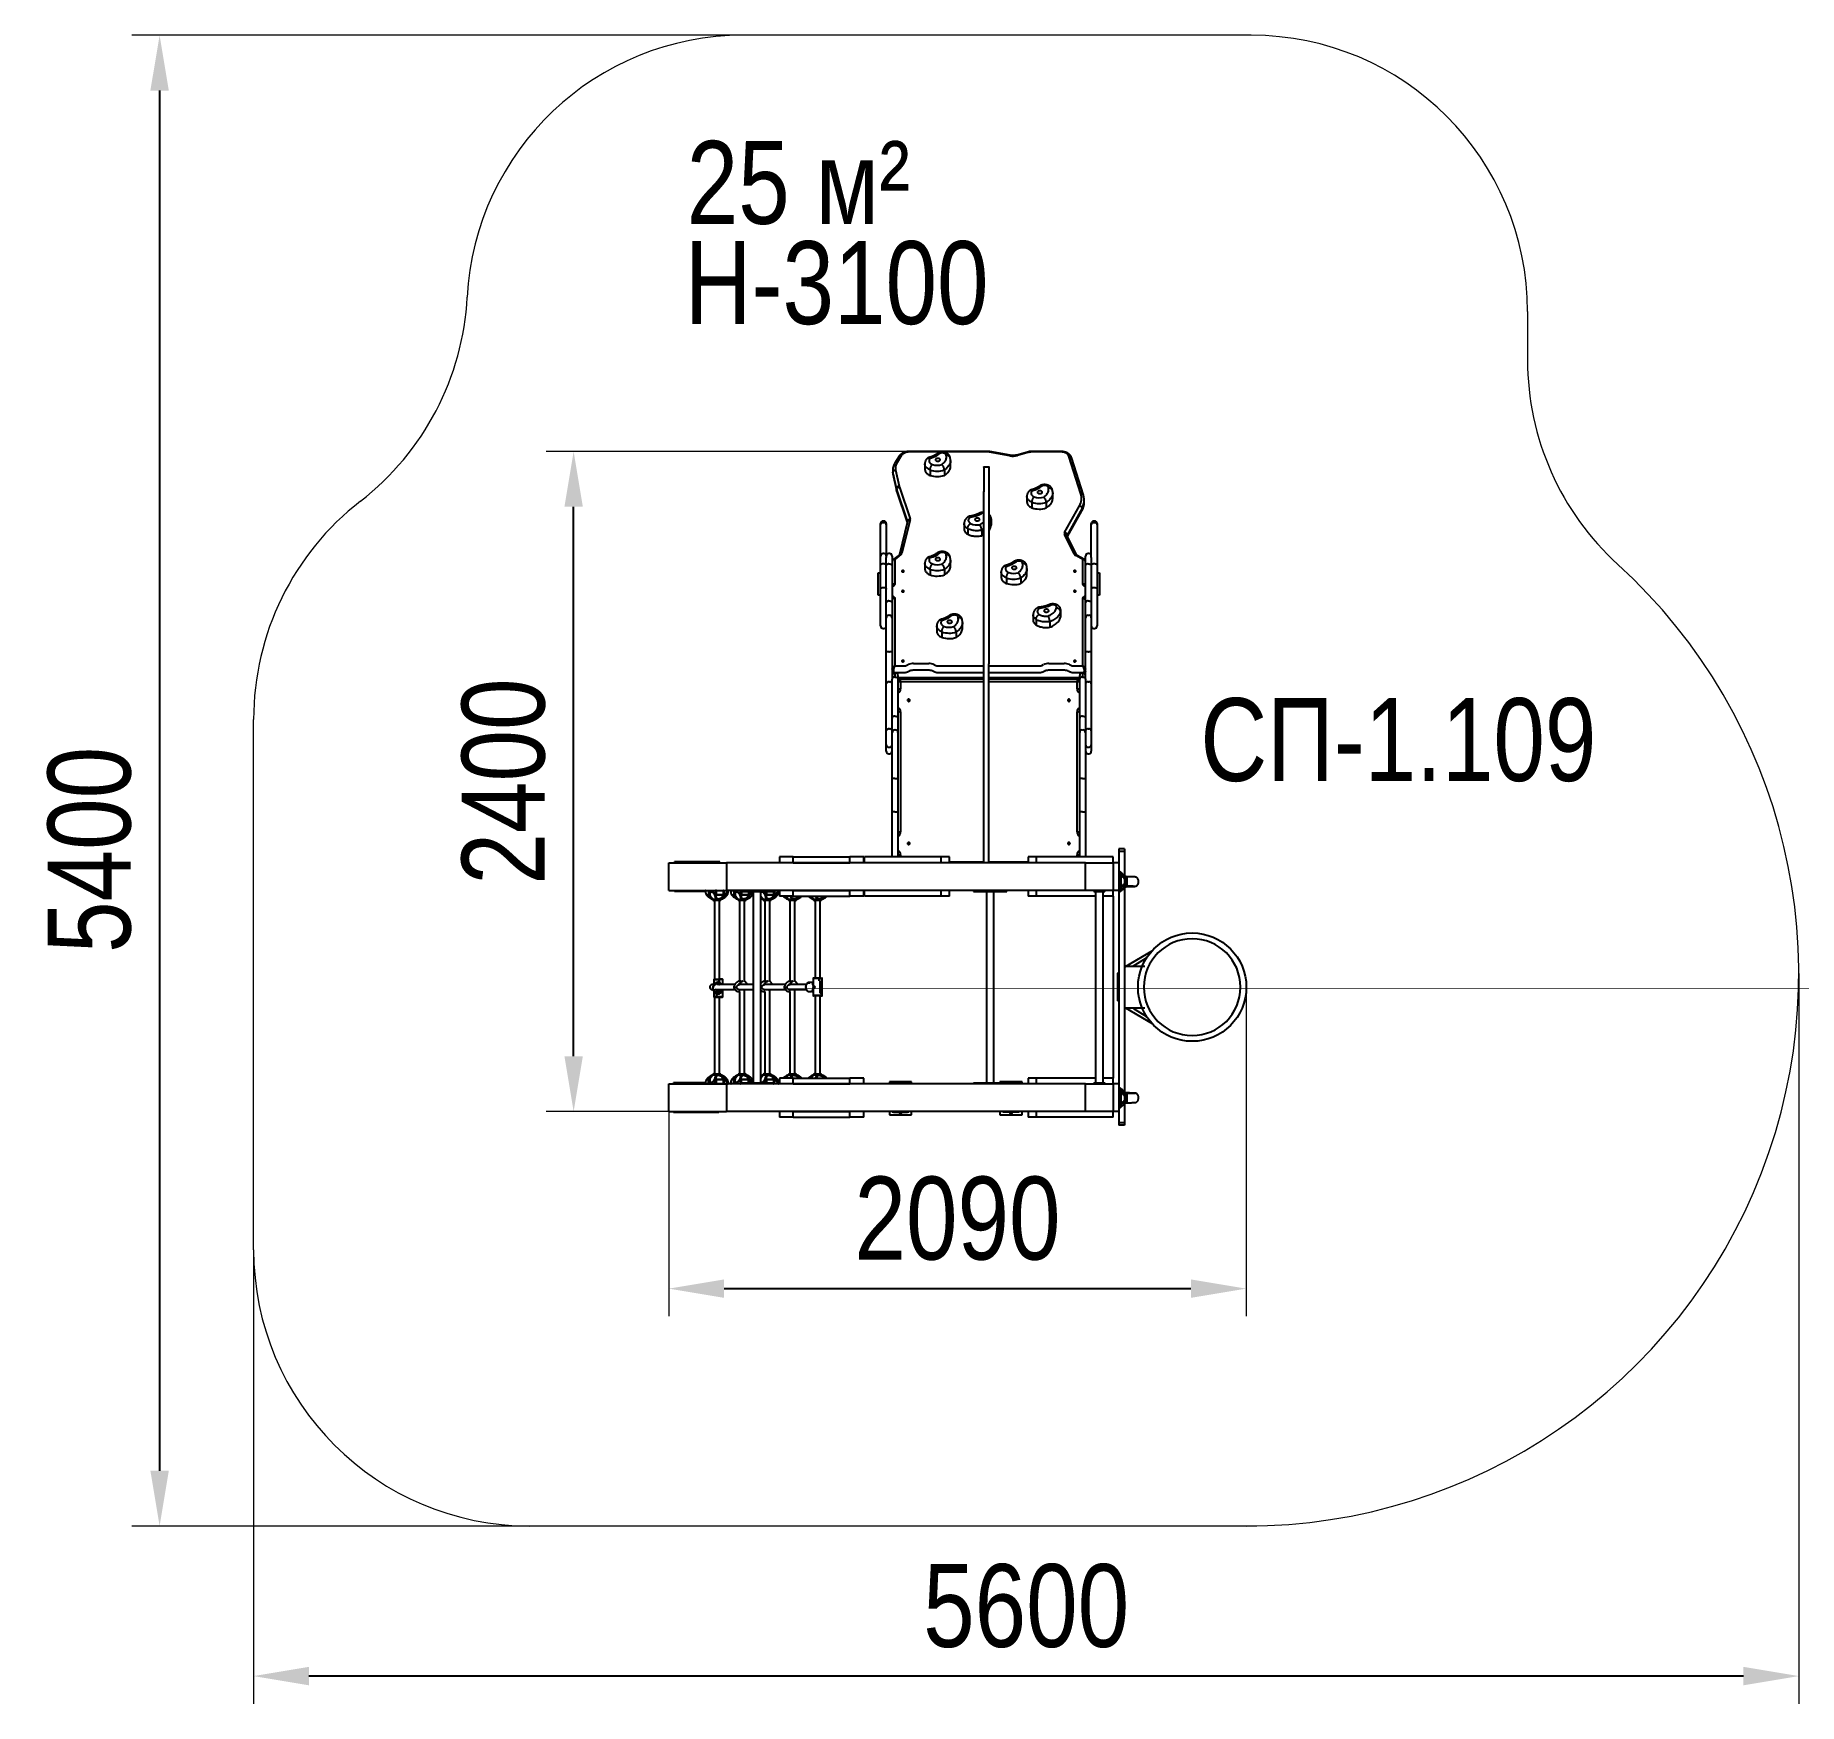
# Model space of a CAD drawing. Header units: millimetres. Extents: x -3521 to 2863, y -2984 to 3054.
import ezdxf

# ---------------------------------------------------------------- set-up
doc = ezdxf.new("R2010")
doc.units = ezdxf.units.MM
for name, color, linetype in [('DIKOM_АРТИКУЛ', 7, 'Continuous'), ('DIKOM_ЗОНА', 80, 'Continuous'), ('DIKOM_ОБЪЕКТ', 7, 'Continuous'), ('DIKOM_РАЗМЕР_ЗОНА', 7, 'Continuous'), ('DIKOM_РАЗМЕР_ОБЪЕКТА', 7, 'Continuous')]:
    doc.layers.add(name, color=color, linetype=linetype)
doc.styles.add('style1', font='arial.ttf', dxfattribs={"width": 0.8})
doc.dimstyles.new('1-50', dxfattribs={"dimtxt": 300, "dimasz": 200, "dimexe": 100, "dimexo": 0, "dimgap": 100, "dimtad": 1, "dimdec": 0, "dimtxsty": 'style1', "dimcen": 0, "dimclrd": 7, "dimclre": 7, "dimadec": 1, "dimazin": 2, "dimtfac": 1, "dimtdec": 0, "dimtmove": 0, "dimatfit": 3, "dimfxl": 0, "dimlwd": 25, "dimlwe": 18, "dimarcsym": 0})

msp = doc.modelspace()

# ---------------------------------------------------------------- texts
at = {"layer": 'DIKOM_АРТИКУЛ', "color": 7, "linetype": 'Continuous', "lineweight": 15, "insert": (696.6, 655.2), "char_height": 300, "width": 4145.586, "attachment_point": 1, "style": 'style1'}
msp.add_mtext('{\\fArial|b0|i0|c204|p34;СП}-1.109', dxfattribs=at)
at = {"layer": 'DIKOM_РАЗМЕР_ОБЪЕКТА', "char_height": 300, "width": 5885.531, "attachment_point": 1, "style": 'style1'}
for s, insert in [('2{\\fArial|b0|i0|c204|p34;5 м}²', (-1162.7, 2671.3)), ('H-3100', (-1169.6, 2308.7))]:
    msp.add_mtext(s, dxfattribs=dict(at, insert=insert))

# ---------------------------------------------------------------- blocks, each defined once
blk = doc.blocks.new('*D14')
at = {"layer": 'Defpoints', "color": 0, "transparency": 16777216}
for p in [(-958.6, 3053.7), (-3070.7, -2340.7), (-958.6, -2340.7)]:
    blk.add_point(p, dxfattribs=at)
at = {"layer": 'DIKOM_РАЗМЕР_ЗОНА', "color": 7, "lineweight": 18, "transparency": 16777216}
for p, q in [((-958.6, 3053.7), (-3170.7, 3053.7)), ((-958.6, -2340.7), (-3170.7, -2340.7))]:
    blk.add_line(p, q, dxfattribs=at)
at = {"layer": 'DIKOM_РАЗМЕР_ЗОНА', "color": 7, "lineweight": 25, "transparency": 16777216}
blk.add_line((-3070.7, 2853.7), (-3070.7, -2140.7), dxfattribs=at)
at = {"layer": 'DIKOM_РАЗМЕР_ЗОНА', "color": 7, "transparency": 16777216}
for points in [[(-3104.1, 2853.7), (-3037.4, 2853.7), (-3070.7, 3053.7)], [(-3104.1, -2140.7), (-3037.4, -2140.7), (-3070.7, -2340.7)]]:
    blk.add_solid(points, dxfattribs=at)
at = {"layer": 'DIKOM_РАЗМЕР_ЗОНА', "color": 0, "transparency": 16777216, "insert": (-3323.9, 106), "char_height": 300, "attachment_point": 5, "rotation": 90, "style": 'style1'}
blk.add_mtext('5400', dxfattribs=at)
blk = doc.blocks.new('*D15')
at = {"layer": 'Defpoints', "color": 0, "transparency": 16777216}
for p in [(2862.6, -341), (-2730.5, -1340.7), (-2730.5, -2883.7)]:
    blk.add_point(p, dxfattribs=at)
at = {"layer": 'DIKOM_РАЗМЕР_ЗОНА', "color": 7, "lineweight": 18, "transparency": 16777216}
for p, q in [((2862.6, -341), (2862.6, -2983.7)), ((-2730.5, -1340.7), (-2730.5, -2983.7))]:
    blk.add_line(p, q, dxfattribs=at)
at = {"layer": 'DIKOM_РАЗМЕР_ЗОНА', "color": 7, "lineweight": 25, "transparency": 16777216}
blk.add_line((2662.6, -2883.7), (-2530.5, -2883.7), dxfattribs=at)
at = {"layer": 'DIKOM_РАЗМЕР_ЗОНА', "color": 7, "transparency": 16777216}
for points in [[(-2530.5, -2850.3), (-2530.5, -2917), (-2730.5, -2883.7)], [(2662.6, -2850.3), (2662.6, -2917), (2862.6, -2883.7)]]:
    blk.add_solid(points, dxfattribs=at)
at = {"layer": 'DIKOM_РАЗМЕР_ЗОНА', "color": 0, "transparency": 16777216, "insert": (66.1, -2630.5), "char_height": 300, "attachment_point": 5, "style": 'style1'}
blk.add_mtext('5600', dxfattribs=at)
blk = doc.blocks.new('*D16')
at = {"layer": 'Defpoints', "color": 0, "transparency": 16777216}
for p in [(862.6, -390.7), (-1227.4, -790.7), (862.6, -1481.7)]:
    blk.add_point(p, dxfattribs=at)
at = {"layer": 'DIKOM_РАЗМЕР_ОБЪЕКТА', "color": 7, "lineweight": 18, "transparency": 16777216}
for p, q in [((862.6, -390.7), (862.6, -1581.7)), ((-1227.4, -790.7), (-1227.4, -1581.7))]:
    blk.add_line(p, q, dxfattribs=at)
at = {"layer": 'DIKOM_РАЗМЕР_ОБЪЕКТА', "color": 7, "lineweight": 25, "transparency": 16777216}
blk.add_line((-1027.4, -1481.7), (662.6, -1481.7), dxfattribs=at)
at = {"layer": 'DIKOM_РАЗМЕР_ОБЪЕКТА', "color": 7, "transparency": 16777216}
for points in [[(-1027.4, -1448.3), (-1027.4, -1515), (-1227.4, -1481.7)], [(662.6, -1448.3), (662.6, -1515), (862.6, -1481.7)]]:
    blk.add_solid(points, dxfattribs=at)
at = {"layer": 'DIKOM_РАЗМЕР_ОБЪЕКТА', "color": 0, "transparency": 16777216, "insert": (-182.4, -1228.5), "char_height": 300, "attachment_point": 5, "style": 'style1'}
blk.add_mtext('2090', dxfattribs=at)
blk = doc.blocks.new('*D17')
at = {"layer": 'Defpoints', "color": 0, "transparency": 16777216}
for p in [(-1572, 1547.8), (-150.5, 1547.8), (-231.7, -840.7)]:
    blk.add_point(p, dxfattribs=at)
at = {"layer": 'DIKOM_РАЗМЕР_ОБЪЕКТА', "color": 7, "lineweight": 18, "transparency": 16777216}
for p, q in [((-150.5, 1547.8), (-1672, 1547.8)), ((-231.7, -840.7), (-1672, -840.7))]:
    blk.add_line(p, q, dxfattribs=at)
at = {"layer": 'DIKOM_РАЗМЕР_ОБЪЕКТА', "color": 7, "lineweight": 25, "transparency": 16777216}
blk.add_line((-1572, -640.7), (-1572, 1347.8), dxfattribs=at)
at = {"layer": 'DIKOM_РАЗМЕР_ОБЪЕКТА', "color": 7, "transparency": 16777216}
for points in [[(-1605.3, 1347.8), (-1538.6, 1347.8), (-1572, 1547.8)], [(-1605.3, -640.7), (-1538.6, -640.7), (-1572, -840.7)]]:
    blk.add_solid(points, dxfattribs=at)
at = {"layer": 'DIKOM_РАЗМЕР_ОБЪЕКТА', "color": 0, "transparency": 16777216, "insert": (-1825.2, 353.5), "char_height": 300, "attachment_point": 5, "rotation": 90, "style": 'style1'}
blk.add_mtext('2400', dxfattribs=at)

# ---------------------------------------------------------------- dimensions: what is measured, and where the dimension line sits
at = {"layer": 'DIKOM_РАЗМЕР_ЗОНА'}
dim = msp.add_linear_dim(base=(-3070.7, -2340.7), p1=(-958.6, 3053.7), p2=(-958.6, -2340.7), angle=270, text='5400', dimstyle='1-50', dxfattribs=at)
dim.commit()
dim.dimension.update_dxf_attribs({"geometry": '*D14', "text_midpoint": (-3070.7, 106), "dimtype": 160})
dim = msp.add_linear_dim(base=(-2730.5, -2883.7), p1=(2862.6, -341), p2=(-2730.5, -1340.7), text='5600', dimstyle='1-50', dxfattribs=at)
dim.commit()
dim.dimension.update_dxf_attribs({"geometry": '*D15', "text_midpoint": (66.1, -2883.7), "dimtype": 160})
at = {"layer": 'DIKOM_РАЗМЕР_ОБЪЕКТА'}
dim = msp.add_linear_dim(base=(-1572, 1547.8), p1=(-231.7, -840.7), p2=(-150.5, 1547.8), angle=90, text='2400', dimstyle='1-50', dxfattribs=at)
dim.commit()
dim.dimension.update_dxf_attribs({"geometry": '*D17', "text_midpoint": (-1572, 353.5), "dimtype": 160})
dim = msp.add_linear_dim(base=(862.6, -1481.7), p1=(-1227.4, -790.7), p2=(862.6, -390.7), dimstyle='1-50', dxfattribs=at)
dim.commit()
dim.dimension.update_dxf_attribs({"geometry": '*D16', "text_midpoint": (-182.4, -1481.7), "dimtype": 160})

# ---------------------------------------------------------------- linework, layer by layer
at = {"layer": 'DIKOM_ЗОНА', "color": 3, "lineweight": 15}
for p, q in [((880.9, 3053.7), (-958.6, 3053.7)), ((1880.9, 2053.7), (1880.9, 1878.4)), ((-2730.5, -1340.7), (-2730.5, 578)), ((900.9, -2340.7), (-1730.5, -2340.7))]:
    msp.add_line(p, q, dxfattribs=at)
for centre, radius, start, end in [((-958.6, 2053.7), 1000, 90, 176.99183), ((880.9, 2053.7), 1000, 0, 90), ((-2955.8, 2158.7), 1000, 307.78203, 356.99183), ((2880.9, 1878.4), 1000, 180, 227.72162), ((-1730.5, 578), 1000, 127.78203, 180), ((862.9, -341), 1999.7, 270, 47.72162), ((-1730.5, -1340.7), 1000, 180, 270)]:
    msp.add_arc(centre, radius, start, end, dxfattribs=at)
at = {"layer": 'DIKOM_ОБЪЕКТ'}
for p, q in [((-384.6, 1534.1), (-401.4, 1507.5)), ((-73, 1547.8), (-356.1, 1547.8)), ((-356.1, 1547.8), (-356.1, 1545.9)), ((-73, 1545.9), (-356.1, 1545.9)), ((-73, 1547.8), (-73, 1545.9)), ((6.9, 1532), (-67.1, 1545.4)), ((8.6, 1533.8), (-65.4, 1547.1)), ((74.6, 1546.3), (32.1, 1534.7)), ((77.1, 1544.8), (34.6, 1533.2)), ((190.8, 1547.8), (85.6, 1547.8)), ((85.6, 1547.8), (85.6, 1545.9)), ((190.8, 1545.9), (85.6, 1545.9)), ((190.8, 1547.8), (190.8, 1545.9)), ((-416.8, 1480.7), (-416.8, 1474.3)), ((-403.5, 1414.4), (-416, 1473.1)), ((-416, 1473.1), (-416, 1466.7)), ((-392.7, 1531.5), (-409.4, 1505)), ((-406.5, 1481.4), (-394.1, 1422.7)), ((-300.7, 1502.7), (-300.7, 1482.7)), ((-281.6, 1480.9), (-281.6, 1460.9)), ((-230, 1481), (-230, 1461)), ((-207.7, 1494.9), (-207.7, 1514.9)), ((264.2, 1393.8), (220.8, 1531)), ((273.3, 1389), (229.8, 1526.3)), ((-416, 1466.7), (-403.5, 1408)), ((-415.8, 1465.5), (-416, 1466.7)), ((-415.8, 1465.5), (-403.4, 1406.7)), ((-403.5, 1414.4), (-403.5, 1408)), ((-403.4, 1406.7), (-403.5, 1408)), ((-363.3, 1294.9), (-402.3, 1410)), ((-402.3, 1410), (-402.3, 1403.6)), ((-393, 1418.7), (-354, 1303.7)), ((-402.3, 1403.6), (-364, 1290.7)), ((-402, 1401.7), (-364.2, 1290.1)), ((68.7, 1385.3), (68.7, 1365.3)), ((87.1, 1363.9), (87.1, 1343.9)), ((138.7, 1363.3), (138.7, 1343.3)), ((162.2, 1377.9), (162.2, 1397.9)), ((205.3, 1254.1), (259.4, 1351.4)), ((268.4, 1342), (214.3, 1244.7)), ((268.4, 1342), (268.4, 1335.6)), ((276.2, 1364), (276.2, 1370.4)), ((276.2, 1363.8), (276.2, 1364)), ((-461.1, 1282.5), (-461.1, 1286.5)), ((-461.1, 1168.8), (-461.1, 1282.5)), ((-449.6, 1296), (-451.6, 1296)), ((-451.6, 1296), (-451.6, 1290.2)), ((-451.6, 1290.2), (-449.6, 1290.2)), ((-449.6, 1290.2), (-449.6, 1296)), ((-440.1, 1286.5), (-440.1, 1282.5)), ((-440.1, 1282.5), (-440.1, 1168.8)), ((-363, 1294.7), (-392.6, 1174.3)), ((-353.8, 1300.1), (-383.5, 1179.2)), ((-363.3, 1294.9), (-363.3, 1293.7)), ((-158.5, 1287), (-158.5, 1267)), ((-61.2, 1300.5), (-61.2, 1280.5)), ((-60.6, 1283.8), (-60.6, 1303.8)), ((215.6, 1240.6), (268.4, 1335.6)), ((216, 1239.8), (267.7, 1332.8)), ((301.9, 1282.5), (301.9, 1286.5)), ((301.9, 1168.8), (301.9, 1282.5)), ((313.4, 1296), (311.4, 1296)), ((311.4, 1296), (311.4, 1290.2)), ((311.4, 1290.2), (313.4, 1290.2)), ((313.4, 1290.2), (313.4, 1296)), ((322.9, 1286.5), (322.9, 1282.5)), ((322.9, 1282.5), (322.9, 1168.8)), ((-145.6, 1268.4), (-145.6, 1248.4)), ((-94.9, 1262.7), (-94.9, 1242.7)), ((241.4, 1175.5), (205.2, 1247.8)), ((249.9, 1172.1), (213.7, 1244.4)), ((214.3, 1244.7), (214.3, 1243.1)), ((-461.1, 1136), (-461.1, 1168.8)), ((-449.6, 1178.3), (-451.6, 1178.3)), ((-440.1, 1168.7), (-440.1, 1168.8)), ((-440.1, 1168.7), (-440.1, 1164.1)), ((-440.1, 1134.7), (-440.1, 1164.1)), ((-428.6, 1178.3), (-430.6, 1178.3)), ((-419.1, 1168.8), (-419.1, 1134.7)), ((-392.8, 1174.2), (-416.2, 1156.1)), ((-387, 1174.3), (-409.6, 1156.8)), ((-409.6, 1156.8), (-409.6, 1067.8)), ((-207.8, 1134.8), (-207.8, 1154.8)), ((271.4, 1156.3), (246, 1171)), ((277.1, 1156.3), (250.8, 1171.6)), ((271.4, 1067.8), (271.4, 1156.3)), ((280.9, 1134.7), (280.9, 1168.8)), ((292.4, 1178.3), (290.4, 1178.3)), ((301.9, 1168.8), (301.9, 1168.7)), ((301.9, 1164.1), (301.9, 1168.7)), ((301.9, 1164.1), (301.9, 1134.7)), ((322.9, 1168.8), (322.9, 1136)), ((-470.1, 1028.1), (-470.1, 1108.1)), ((-470.1, 1108.1), (-461.1, 1108.1)), ((-461.1, 1049.4), (-461.1, 1136)), ((-451.6, 1141.9), (-449.6, 1141.9)), ((-440.1, 1000.2), (-440.1, 1134.7)), ((-430.6, 1140.6), (-428.6, 1140.6)), ((-419.1, 1134.7), (-419.1, 1000.2)), ((-300.7, 1142.8), (-300.7, 1122.8)), ((-281.3, 1120.9), (-281.3, 1100.9)), ((-229.7, 1121.2), (-229.7, 1101.2)), ((-24.2, 1111.8), (-24.2, 1091.8)), ((-5.4, 1090.2), (-5.4, 1070.2)), ((46.2, 1089.9), (46.2, 1069.9)), ((69, 1104.2), (69, 1124.2)), ((280.9, 1000.2), (280.9, 1134.7)), ((290.4, 1140.6), (292.4, 1140.6)), ((301.9, 1134.7), (301.9, 1000.2)), ((311.4, 1141.9), (313.4, 1141.9)), ((322.9, 1136), (322.9, 1049.4)), ((322.9, 1108.1), (331.9, 1108.1)), ((331.9, 1108.1), (331.9, 1028.1)), ((-470.1, 1028), (-470.1, 1028.1)), ((-461.1, 1028.1), (-470.1, 1028.1)), ((-461.1, 1028), (-470.1, 1028)), ((-461.1, 916.8), (-461.1, 1049.4)), ((-451.6, 1055.6), (-449.6, 1055.6)), ((311.4, 1055.6), (313.4, 1055.6)), ((322.9, 1049.4), (322.9, 916.8)), ((331.9, 1028.1), (322.9, 1028.1)), ((331.9, 1028), (322.9, 1028)), ((331.9, 1028), (331.9, 1028.1)), ((-440.1, 945.7), (-440.1, 1000.2)), ((-430.6, 1006.9), (-428.6, 1006.9)), ((-419.1, 1000.2), (-419.1, 945.7)), ((-409.6, 1015.7), (-409.6, 771.5)), ((190.3, 967.8), (190.3, 947.8)), ((191.4, 952.5), (191.4, 972.5)), ((271.4, 771.5), (271.4, 1015.7)), ((280.9, 945.7), (280.9, 1000.2)), ((290.4, 1006.9), (292.4, 1006.9)), ((301.9, 1000.2), (301.9, 945.7)), ((-451.6, 907.3), (-449.6, 907.3)), ((-430.6, 955.2), (-428.6, 955.2)), ((-419.1, 924.7), (-419.1, 924.7)), ((-257.7, 916.5), (-257.7, 896.5)), ((-239.1, 895), (-239.1, 875)), ((-187.5, 894.6), (-187.5, 874.6)), ((-164.4, 909), (-164.4, 929)), ((91.4, 957), (91.4, 937)), ((101.8, 940), (101.8, 920)), ((151.6, 931.8), (151.6, 911.8)), ((290.4, 955.2), (292.4, 955.2)), ((301.9, 924.7), (301.9, 924.7)), ((311.4, 907.3), (313.4, 907.3)), ((-440.1, 706.9), (-440.1, 822.7)), ((-430.6, 823.2), (-428.6, 823.2)), ((-419.1, 822.7), (-419.1, 724.2)), ((-419.1, 788.8), (-419.1, 788.7)), ((-409.6, 771.5), (-374.6, 771.5)), ((-367.9, 773), (-360.8, 776.5)), ((-342, 780.6), (-286.4, 780.6)), ((-267.6, 776.5), (-260.6, 773)), ((-253.9, 771.5), (-88.3, 771.5)), ((-68.5, 771.5), (115.7, 771.5)), ((122.4, 773), (129.4, 776.5)), ((148.2, 780.6), (203.8, 780.6)), ((222.6, 776.5), (229.7, 773)), ((236.4, 771.5), (271.4, 771.5)), ((280.9, 724.2), (280.9, 822.7)), ((290.4, 823.2), (292.4, 823.2)), ((301.9, 822.7), (301.9, 706.9)), ((301.9, 788.8), (301.9, 788.7)), ((-440.1, 536.4), (-440.1, 706.9)), ((-430.6, 714.3), (-428.6, 714.3)), ((-418.5, 752), (-419.1, 752)), ((-419.1, 723.8), (-419.1, 724.2)), ((-419.1, 582.5), (-419.1, 723.8)), ((-416.1, 749.1), (-416.1, 743.9)), ((-414.1, 758.2), (-414.1, 751.8)), ((-412.3, 748), (-374.6, 748)), ((-407.6, 746.5), (-409.6, 746.5)), ((-409.6, 746.5), (-409.6, 731.5)), ((-409.6, 731.5), (-407.6, 731.5)), ((-407.6, 731.5), (-407.6, 746.5)), ((-398.1, 737), (-398.1, 723.8)), ((-398.1, 723.8), (-398.1, 582.5)), ((-393.1, 725.5), (-393.1, 727.9)), ((-88.3, 727.9), (-393.1, 727.9)), ((-393.1, 725.5), (-88.3, 725.5)), ((-88.3, 728.3), (-392.9, 728.3)), ((-388.6, 713.7), (-388.6, 688.8)), ((-88.4, 713.7), (-388.6, 713.7)), ((-363.7, 750.5), (-356.6, 754)), ((-342, 757.1), (-286.4, 757.1)), ((-271.8, 754), (-264.8, 750.5)), ((-253.9, 748), (-88.3, 748)), ((250.4, 713.7), (-68.6, 713.7)), ((-68.5, 748), (115.7, 748)), ((254.7, 728.3), (-68.5, 728.3)), ((254.9, 727.9), (-68.5, 727.9)), ((-68.5, 725.5), (254.9, 725.5)), ((126.6, 750.5), (133.6, 754)), ((148.2, 757.1), (203.8, 757.1)), ((218.4, 754), (225.4, 750.5)), ((236.4, 748), (274.1, 748)), ((250.4, 688.8), (250.4, 713.7)), ((254.9, 725.5), (254.9, 727.9)), ((259.9, 723.8), (259.9, 737)), ((259.9, 582.5), (259.9, 723.8)), ((271.4, 746.5), (269.4, 746.5)), ((269.4, 746.5), (269.4, 731.5)), ((269.4, 731.5), (271.4, 731.5)), ((271.4, 731.5), (271.4, 746.5)), ((275.9, 758.2), (275.9, 751.8)), ((277.9, 749.2), (277.9, 743.9)), ((280.9, 752), (280.3, 752)), ((280.9, 724.2), (280.9, 723.8)), ((280.9, 723.8), (280.9, 582.5)), ((290.4, 714.3), (292.4, 714.3)), ((301.9, 706.9), (301.9, 536.4)), ((-419.1, 530.9), (-419.1, 582.5)), ((-409.6, 590), (-407.6, 590)), ((-398.1, 582.5), (-398.1, 530.9)), ((-388.6, 605.7), (-388.6, 171)), ((250.4, 171), (250.4, 605.7)), ((259.9, 530.9), (259.9, 582.5)), ((269.4, 590), (271.4, 590)), ((280.9, 582.5), (280.9, 530.9)), ((-440.1, 485.7), (-440.1, 536.4)), ((-430.6, 543.8), (-428.6, 543.8)), ((-409.6, 540.3), (-407.6, 540.3)), ((269.4, 540.3), (271.4, 540.3)), ((290.4, 543.8), (292.4, 543.8)), ((301.9, 536.4), (301.9, 485.7)), ((-440.1, 463), (-440.1, 485.7)), ((-430.6, 477.3), (-428.6, 477.3)), ((-430.6, 453.5), (-428.6, 453.5)), ((290.4, 477.3), (292.4, 477.3)), ((290.4, 453.5), (292.4, 453.5)), ((301.9, 485.7), (301.9, 463)), ((-419.1, 243), (-419.1, 367.1)), ((-419.1, 348.4), (-419.1, 348.4)), ((-409.6, 364.4), (-407.6, 364.4)), ((-398.1, 367.1), (-398.1, 243)), ((259.9, 243), (259.9, 367.1)), ((259.9, 348.4), (259.9, 348.4)), ((269.4, 364.4), (271.4, 364.4)), ((280.9, 367.1), (280.9, 243)), ((-419.1, 80.3), (-419.1, 243)), ((-409.6, 244), (-407.6, 244)), ((-398.1, 243), (-398.1, 80.3)), ((259.9, 80.3), (259.9, 243)), ((269.4, 244), (271.4, 244)), ((280.9, 243), (280.9, 80.3)), ((-827.1, 80.3), (-827.1, 59.3)), ((-777.1, 80.3), (-827.1, 80.3)), ((-777.1, 59.3), (-777.1, 80.3)), ((-777.1, 80.3), (-571.7, 80.3)), ((-571.7, 59.3), (-571.7, 80.3)), ((-521.7, 80.3), (-571.7, 80.3)), ((-521.7, 59.3), (-521.7, 80.3)), ((-519.1, 59.3), (-519.1, 80.3)), ((-241.5, 80.3), (-519.1, 80.3)), ((-388.6, 87.9), (-388.6, 80.3)), ((-241.5, 59.3), (-241.5, 80.3)), ((-211.5, 80.3), (-241.5, 80.3)), ((-211.5, 59.3), (-211.5, 80.3)), ((73.3, 80.3), (73.3, 59.3)), ((103.3, 80.3), (73.3, 80.3)), ((103.3, 59.3), (103.3, 80.3)), ((380.9, 80.3), (103.3, 80.3)), ((250.4, 80.3), (250.4, 87.9)), ((380.9, 59.3), (380.9, 80.3)), ((421.9, 109.3), (401.9, 109.3)), ((401.9, 109.3), (401.9, 100.3)), ((421.9, 100.3), (401.9, 100.3)), ((401.9, 100.3), (401.9, -881.8)), ((421.9, 109.3), (421.9, 100.3)), ((421.9, 100.3), (421.9, -881.8)), ((-1227.4, -40.7), (-1227.4, 59.3)), ((-1227.4, 59.3), (-1019.1, 59.3)), ((-1207.3, 59.3), (-1207.3, 63.3)), ((-1120.2, 63.3), (-1207.3, 63.3)), ((-1120.2, 59.3), (-1120.2, 63.3)), ((-1107.7, 63.3), (-1120.2, 63.3)), ((-1107.7, 59.3), (-1107.7, 63.3)), ((-1050.4, 63.3), (-1107.7, 63.3)), ((-1050.4, 59.3), (-1050.4, 63.3)), ((-1043.3, 63.3), (-1050.4, 63.3)), ((-1043.3, 59.3), (-1043.3, 63.3)), ((280.9, 59.3), (-1019.1, 59.3)), ((-1019.1, 59.3), (-1019.1, -40.7)), ((-777.1, 59.3), (-571.7, 59.3)), ((-241.5, 59.3), (-519.1, 59.3)), ((-211.5, 63.1), (-88.9, 63.1)), ((-69.1, 63.1), (73.3, 63.1)), ((280.9, 59.3), (103.3, 59.3)), ((280.9, -40.7), (280.9, 59.3)), ((280.9, 59.3), (380.9, 59.3)), ((401.9, 59.3), (380.9, 59.3)), ((380.9, 59.3), (380.9, -40.7)), ((401.9, 59.3), (401.9, -40.7)), ((405, 26.1), (402.4, 26.1)), ((402.4, 26.1), (402.4, -6.2)), ((-1227.4, -40.7), (-1019.1, -40.7)), ((-1207.3, -40.7), (-1207.3, -44.7)), ((-1120.2, -44.7), (-1207.3, -44.7)), ((-1120.2, -40.7), (-1120.2, -44.7)), ((-1107.7, -44.7), (-1120.2, -44.7)), ((-1107.7, -40.7), (-1107.7, -44.7)), ((-1094.7, -44.7), (-1107.7, -44.7)), ((-1094.7, -41.7), (-1094.7, -47.2)), ((-1083.8, -41.7), (-1094.7, -41.7)), ((-1094.6, -47.2), (-1094.6, -47.4)), ((-1083.8, -41.7), (-1083.8, -62.2)), ((-1079.8, -41.7), (-1083.8, -41.7)), ((-1079.8, -41.7), (-1079.8, -53.3)), ((-1058.6, -41.7), (-1079.8, -41.7)), ((-1058.6, -55.2), (-1058.6, -41.7)), ((-1055.9, -41.7), (-1058.6, -41.7)), ((-1058.6, -55.2), (-1055.9, -55.2)), ((-1056.8, -58.2), (-1056.8, -62.2)), ((-1032.5, -58.2), (-1056.8, -58.2)), ((-1055.9, -41.7), (-1055.9, -55.2)), ((-1029.3, -41.7), (-1055.9, -41.7)), ((-1055.9, -55.2), (-1029.3, -55.2)), ((-1055.4, -56.7), (-1055.3, -56.7)), ((-1030.8, -56.7), (-1055.3, -56.7)), ((-1032.5, -58.2), (-1032.5, -62.2)), ((-1029.3, -55.2), (-1029.3, -41.7)), ((-1027.8, -41.7), (-1029.3, -41.7)), ((-1029.3, -55.2), (-1027.8, -55.2)), ((-1027.8, -41.7), (-1027.8, -55.2)), ((-1012.2, -41.7), (-1027.8, -41.7)), ((-1021.9, -63.7), (-1021.9, -63.7)), ((280.9, -40.7), (-1019.1, -40.7)), ((-1012.3, -47.2), (-1012.3, -47.4)), ((-1012.2, -47.2), (-1012.2, -41.7)), ((-1003.5, -41.7), (-1003.5, -47.2)), ((-992.6, -41.7), (-1003.5, -41.7)), ((-1003.4, -47.2), (-1003.4, -47.4)), ((-992.6, -41.7), (-992.6, -62.2)), ((-988.6, -41.7), (-992.6, -41.7)), ((-988.6, -41.7), (-988.6, -53.3)), ((-968.4, -41.7), (-988.6, -41.7)), ((-968.4, -40.7), (-968.4, -44.7)), ((-968.4, -44.7), (-948.4, -44.7)), ((-967.4, -55.2), (-967.4, -44.7)), ((-967.4, -55.2), (-964.7, -55.2)), ((-965.7, -58.2), (-965.7, -62.2)), ((-941.4, -58.2), (-965.7, -58.2)), ((-964.7, -44.7), (-964.7, -55.2)), ((-964.7, -55.2), (-938.2, -55.2)), ((-939.7, -56.7), (-964.2, -56.7)), ((-964.2, -56.7), (-964.2, -56.7)), ((-948.4, -40.7), (-948.4, -44.7)), ((-948.4, -44.7), (-868.4, -44.7)), ((-941.4, -58.2), (-941.4, -62.2)), ((-938.2, -55.2), (-938.2, -44.7)), ((-938.2, -55.2), (-936.7, -55.2)), ((-936.7, -44.7), (-936.7, -55.2)), ((-930.7, -63.7), (-930.8, -63.7)), ((-921.9, -44.7), (-921.9, -736.7)), ((-894.9, -736.7), (-894.9, -44.7)), ((-876.3, -55.2), (-876.3, -44.7)), ((-876.3, -55.2), (-873.6, -55.2)), ((-874.5, -58.2), (-874.5, -62.2)), ((-850.2, -58.2), (-874.5, -58.2)), ((-873.6, -44.7), (-873.6, -55.2)), ((-873.6, -55.2), (-847, -55.2)), ((-873.1, -56.7), (-873, -56.7)), ((-848.5, -56.7), (-873, -56.7)), ((-868.4, -40.7), (-868.4, -44.7)), ((-868.4, -44.7), (-848.4, -44.7)), ((-850.2, -58.2), (-850.2, -62.2)), ((-848.4, -44.7), (-848.4, -40.7)), ((-847, -41.7), (-848.4, -41.7)), ((-847, -55.2), (-847, -41.7)), ((-845.5, -41.7), (-847, -41.7)), ((-847, -55.2), (-845.5, -55.2)), ((-845.5, -41.7), (-845.5, -55.2)), ((-829.9, -41.7), (-845.5, -41.7)), ((-839.6, -63.7), (-839.6, -63.7)), ((-830, -47.2), (-830, -47.4)), ((-829.9, -47.2), (-829.9, -41.7)), ((-827.1, -40.7), (-827.1, -61.7)), ((-777.1, -61.7), (-827.1, -61.7)), ((-810.9, -61.7), (-810.3, -62.2)), ((-810.3, -61.7), (-810.3, -62.2)), ((-785.6, -63.7), (-785.9, -61.7)), ((-783.4, -61.7), (-783.4, -62.2)), ((-783.4, -61.7), (-783.4, -62.2)), ((-777.1, -61.7), (-777.1, -40.7)), ((-777.1, -40.7), (-571.7, -40.7)), ((-777.1, -61.7), (-571.7, -61.7)), ((-759.1, -61.7), (-759.1, -62.2)), ((-759.1, -62.2), (-758.7, -61.7)), ((-748.4, -63.7), (-746.5, -61.7)), ((-748.4, -63.7), (-748.4, -63.7)), ((-719.7, -61.7), (-719.2, -62.2)), ((-719.2, -61.7), (-719.2, -62.2)), ((-694.4, -63.7), (-694.8, -61.7)), ((-692.3, -61.7), (-692.2, -62.2)), ((-692.2, -61.7), (-692.2, -62.2)), ((-667.9, -61.7), (-667.9, -62.2)), ((-667.9, -62.2), (-667.5, -61.7)), ((-657.3, -63.7), (-655.3, -61.7)), ((-657.3, -63.7), (-657.3, -63.7)), ((-571.7, -61.7), (-571.7, -40.7)), ((-521.7, -61.7), (-571.7, -61.7)), ((-521.7, -61.7), (-521.7, -40.7)), ((-519.1, -61.7), (-519.1, -40.7)), ((-241.5, -40.7), (-519.1, -40.7)), ((-241.5, -61.7), (-519.1, -61.7)), ((-241.5, -61.7), (-241.5, -40.7)), ((-211.5, -61.7), (-241.5, -61.7)), ((-211.5, -61.7), (-211.5, -40.7)), ((-124.3, -40.7), (-124.3, -44.7)), ((-124.3, -44.7), (-104.3, -44.7)), ((-104.3, -40.7), (-104.3, -44.7)), ((-104.3, -44.7), (-24.3, -44.7)), ((-77.8, -44.7), (-77.8, -736.7)), ((-50.8, -736.7), (-50.8, -44.7)), ((-24.3, -40.7), (-24.3, -44.7)), ((-24.3, -44.7), (-4.3, -44.7)), ((-4.3, -44.7), (-4.3, -40.7)), ((73.3, -40.7), (73.3, -61.7)), ((103.3, -61.7), (73.3, -61.7)), ((103.3, -61.7), (103.3, -40.7)), ((280.9, -40.7), (103.3, -40.7)), ((317.4, -61.7), (103.3, -61.7)), ((380.9, -40.7), (280.9, -40.7)), ((310.9, -40.7), (310.9, -44.7)), ((310.9, -44.7), (350.9, -44.7)), ((317.4, -44.7), (317.4, -736.7)), ((344.4, -736.7), (344.4, -44.7)), ((380.9, -61.7), (344.4, -61.7)), ((350.9, -40.7), (350.9, -44.7)), ((380.9, -61.7), (380.9, -40.7)), ((401.9, -40.7), (380.9, -40.7)), ((380.9, -61.7), (380.9, -719.7)), ((401.9, -40.7), (401.9, -740.7)), ((402.4, -6.2), (402.4, -39.9)), ((402.4, -39.9), (405.1, -39.9)), ((402.4, -39.9), (402.4, -44.1)), ((402.4, -44.1), (405, -44.1)), ((424.9, -25.6), (424.9, -25.5)), ((429.6, -23.9), (429.6, -23.9)), ((429.6, -27), (429.7, -26.9)), ((-1049, -73.7), (-1067.4, -73.7)), ((-1050, -76.7), (-1064.4, -76.7)), ((-1062.4, -76.7), (-1062.4, -362.4)), ((-1042.4, -76.7), (-1050, -76.7)), ((-1039.4, -73.7), (-1049, -73.7)), ((-1044.4, -362.4), (-1044.4, -76.7)), ((-957.9, -73.7), (-976.3, -73.7)), ((-958.8, -76.7), (-973.3, -76.7)), ((-971.3, -76.7), (-971.3, -369.5)), ((-951.3, -76.7), (-958.8, -76.7)), ((-948.3, -73.7), (-957.9, -73.7)), ((-953.3, -369.5), (-953.3, -76.7)), ((-866.7, -73.7), (-885.1, -73.7)), ((-867.7, -76.7), (-882.1, -76.7)), ((-880.1, -76.7), (-880.1, -369.5)), ((-860.1, -76.7), (-867.7, -76.7)), ((-857.1, -73.7), (-866.7, -73.7)), ((-862.1, -369.5), (-862.1, -76.7)), ((-775.6, -73.7), (-794, -73.7)), ((-776.5, -76.7), (-791, -76.7)), ((-789, -76.7), (-789, -369.5)), ((-769, -76.7), (-776.5, -76.7)), ((-766, -73.7), (-775.6, -73.7)), ((-771, -369.5), (-771, -76.7)), ((-684.4, -73.7), (-702.8, -73.7)), ((-685.4, -76.7), (-699.8, -76.7)), ((-697.8, -76.7), (-697.8, -358.3)), ((-677.8, -76.7), (-685.4, -76.7)), ((-674.8, -73.7), (-684.4, -73.7)), ((-679.8, -358.3), (-679.8, -76.7)), ((496.1, -315.7), (421.9, -315.7)), ((421.9, -315.7), (421.9, -465.7)), ((425.9, -315.7), (521.8, -259)), ((454.2, -313), (502.1, -284.6)), ((-1062.9, -381.7), (-1070.6, -381.7)), ((-1064.9, -363.4), (-1064.9, -381.7)), ((-1064.9, -363.4), (-1044.8, -363.4)), ((-1063.9, -362.4), (-1044.7, -362.4)), ((-988.7, -381.7), (-1053.8, -381.7)), ((-1051.7, -377.9), (-1052.3, -377.9)), ((-1050.9, -377.9), (-1051.7, -377.9)), ((-1050.9, -377.9), (-1051.6, -377.9)), ((-1050.1, -377.9), (-1050.9, -377.9)), ((-1050.1, -377.9), (-1050.1, -377.9)), ((-1049.7, -372.9), (-1049.7, -372.3)), ((-1049.7, -372.3), (-1044.8, -372.3)), ((-1049.7, -372.4), (-1044.7, -372.4)), ((-1049.7, -372.4), (-1049.7, -372.9)), ((-1049.4, -372.4), (-1049.4, -372.3)), ((-1046.8, -378.7), (-1047.5, -378.7)), ((-1047.5, -379.7), (-1047.5, -381.7)), ((-1047.4, -378.7), (-1046.7, -378.7)), ((-1047.4, -381.7), (-1047.4, -379.7)), ((-1046.8, -378.7), (-1046.8, -378.7)), ((-1044.8, -363.4), (-1044.8, -372.3)), ((-1044.7, -372.3), (-1044.8, -372.3)), ((-1044.6, -362.4), (-1044.7, -362.4)), ((-1044.7, -372.4), (-1044.7, -363.4)), ((-1031.9, -363.4), (-1044.7, -363.4)), ((-1032.9, -362.4), (-1044.6, -362.4)), ((-1031.9, -381.7), (-1031.9, -363.4)), ((-921.9, -381.7), (-971.2, -381.7)), ((-966.8, -370.5), (-970.5, -372.3)), ((-970.5, -372.3), (-966.8, -370.5)), ((-966.7, -377.6), (-970.4, -380)), ((-966.7, -377.6), (-970.4, -380)), ((-806.4, -381.7), (-880.1, -381.7)), ((-875.6, -370.5), (-879.3, -372.3)), ((-879.3, -372.3), (-875.6, -370.5)), ((-875.5, -377.6), (-879.2, -380)), ((-875.5, -377.6), (-879.2, -380)), ((-730.2, -381.7), (-788.9, -381.7)), ((-784.5, -370.5), (-788.2, -372.3)), ((-788.2, -372.3), (-784.5, -370.5)), ((-784.4, -377.6), (-788.1, -380)), ((-784.4, -377.6), (-788.1, -380)), ((-722.8, -374.5), (-717.4, -374.5)), ((-717.4, -374.5), (-722.7, -374.5)), ((-713.5, -373.8), (-718.7, -373.8)), ((-717.4, -374.5), (-717.4, -374.5)), ((-707.5, -373.8), (-713.5, -373.8)), ((-713.5, -373.8), (-713.5, -373.8)), ((-707.3, -373.8), (-713.4, -373.8)), ((-705.3, -373.8), (-707.3, -373.8)), ((-705.3, -359.3), (-705.3, -377.5)), ((-683.6, -359.3), (-705.3, -359.3)), ((-684.2, -358.3), (-704.3, -358.3)), ((-684.1, -358.3), (-684.2, -358.3)), ((-684.1, -358.3), (-673.3, -358.3)), ((-683.6, -368.3), (-683.6, -359.3)), ((-683.5, -368.2), (-683.6, -368.2)), ((-683.6, -368.3), (-679.1, -368.3)), ((-683.5, -368.2), (-683.5, -359.3)), ((-683.5, -359.3), (-672.3, -359.3)), ((-683.5, -368.2), (-679.1, -368.2)), ((-682.3, -368.3), (-682.3, -368.2)), ((-681.4, -368.3), (-681.4, -368.2)), ((-679.1, -412.3), (-679.1, -368.2)), ((-679.1, -368.3), (-679.1, -412.4)), ((-672.3, -421.3), (-672.3, -359.3)), ((401.9, -340.7), (396.9, -340.7)), ((396.9, -340.7), (396.9, -440.7)), ((-1070.6, -399.7), (-1067.9, -399.7)), ((-1064.9, -405), (-1064.9, -425.4)), ((-1064.9, -425.4), (-1054.6, -425.4)), ((-1063.9, -426.4), (-1054.6, -426.4)), ((-1062.4, -426.4), (-1062.4, -704.7)), ((-1058.3, -399.7), (-988, -399.7)), ((-1052.4, -405.4), (-1057.4, -406.9)), ((-1057.4, -406.9), (-1057.4, -409.1)), ((-1057.3, -406.9), (-1057.4, -406.9)), ((-1052.4, -405.4), (-1057.3, -406.9)), ((-1057.3, -409.1), (-1057.3, -406.9)), ((-1057.3, -410.1), (-1057.2, -410.1)), ((-1049.7, -416.4), (-1054.6, -416.4)), ((-1054.6, -416.4), (-1054.6, -425.4)), ((-1054.6, -426.4), (-1054.5, -426.4)), ((-1054.5, -425.4), (-1054.5, -416.5)), ((-1049.7, -416.5), (-1054.5, -416.5)), ((-1031.9, -425.4), (-1054.5, -425.4)), ((-1054.5, -426.4), (-1032.9, -426.4)), ((-1047.5, -402.9), (-1052.4, -402.9)), ((-1052.4, -406.9), (-1052.4, -405.4)), ((-1052.4, -406.9), (-1047.4, -405.4)), ((-1052.4, -406.9), (-1047.5, -405.5)), ((-1052.3, -410.9), (-1051.7, -410.9)), ((-1050.9, -410.9), (-1051.7, -410.9)), ((-1050.9, -410.9), (-1051.6, -410.9)), ((-1050.9, -410.9), (-1050.1, -410.9)), ((-1050.1, -410.9), (-1050.1, -410.9)), ((-1049.7, -416.4), (-1049.7, -415.9)), ((-1049.7, -415.9), (-1049.7, -416.5)), ((-1047.5, -402.9), (-1047.5, -405.5)), ((-1047.4, -402.9), (-1047.5, -402.9)), ((-1047.4, -405.4), (-1047.4, -401.3)), ((-1046.1, -410.2), (-1045.4, -410.2)), ((-1046.1, -410.2), (-1046.1, -410.2)), ((-1045.1, -410.1), (-1045.9, -410.1)), ((-1045.4, -410.1), (-1045.4, -410.2)), ((-1044.4, -704.7), (-1044.4, -426.4)), ((-1031.9, -425.4), (-1031.9, -399.7)), ((-990.8, -390.2), (-990.3, -389.7)), ((-990.7, -390.1), (-990.8, -390.2)), ((-990.8, -391.5), (-990.8, -390.4)), ((-990.7, -390.4), (-990.8, -390.4)), ((-990.7, -391.5), (-990.8, -391.5)), ((-990.7, -388.8), (-990.6, -387.6)), ((-990.6, -388.7), (-990.7, -388.8)), ((-990.6, -389), (-990.7, -389.1)), ((-990.3, -389.6), (-990.7, -389.1)), ((-990.2, -389.7), (-990.7, -390.1)), ((-990.7, -390.4), (-990.7, -391.5)), ((-990.7, -391.7), (-989.8, -391.7)), ((-990.7, -391.7), (-990.7, -391.8)), ((-989.9, -391.8), (-990.7, -391.8)), ((-990.4, -387.5), (-990.6, -388.7)), ((-990.4, -387.5), (-990.6, -387.6)), ((-990.6, -389), (-990.2, -389.6)), ((-989.9, -390.1), (-990.6, -390.8)), ((-990.6, -390.8), (-989.9, -390.8)), ((-990.5, -393.5), (-990.6, -393.5)), ((-990.5, -387.4), (-989.6, -387.4)), ((-989.8, -388.4), (-990.5, -388.4)), ((-990.4, -388.4), (-990.5, -388.4)), ((-990.5, -388.5), (-989.8, -389.1)), ((-990.4, -388.4), (-989.7, -388.4)), ((-990.2, -389.6), (-990.3, -389.6)), ((-990.2, -389.7), (-990.3, -389.7)), ((-990.2, -393.5), (-990.3, -393.5)), ((-990, -393.5), (-990.2, -393.5)), ((-990.2, -393.5), (-990.2, -393.5)), ((-990.2, -393.5), (-990.1, -393.5)), ((-990.2, -393.5), (-990.2, -393.5)), ((-990.1, -394.9), (-990.2, -394.9)), ((-990.1, -393.5), (-989.9, -393.7)), ((-990, -393.5), (-990.1, -393.5)), ((-989.8, -393.6), (-990, -393.5)), ((-989.9, -391.8), (-989.9, -391.8)), ((-989.8, -393.6), (-989.9, -393.7)), ((-989.7, -394.9), (-989.9, -394.9)), ((-989.8, -389.4), (-989.8, -389.9)), ((-989.8, -391), (-989.8, -391.6)), ((-989.8, -394.9), (-989.7, -394.9)), ((-989.8, -396.3), (-989.1, -397.3)), ((-989.3, -397.3), (-989.8, -396.4)), ((-989.7, -396.4), (-989.8, -396.4)), ((-989.6, -394.1), (-989.7, -394.2)), ((-989.7, -394.9), (-989.6, -394.8)), ((-989.7, -394.8), (-989.7, -394.9)), ((-989.6, -394.8), (-989.7, -394.8)), ((-989.7, -394.9), (-989.7, -394.9)), ((-989.6, -395.9), (-989.7, -395.9)), ((-989.6, -387.6), (-989.6, -388.2)), ((-989.6, -395.9), (-989.4, -395.9)), ((-989.3, -397.3), (-989.3, -397.3)), ((-988.5, -398.5), (-989.2, -397.6)), ((-989.1, -397.6), (-989.2, -397.6)), ((-989.1, -397.6), (-988.4, -398.4)), ((-989, -397.4), (-989, -397.3)), ((-988.9, -397.3), (-989, -397.3)), ((-988.8, -396.3), (-988.9, -396.3)), ((-988.8, -396.4), (-988.4, -397.2)), ((-988.7, -398.5), (-988.5, -398.6)), ((-988.2, -399.3), (-988.6, -398.7)), ((-988.5, -398.7), (-988.6, -398.7)), ((-988.4, -397.5), (-988.5, -398)), ((-988.4, -398.4), (-988.5, -398.5)), ((-988.5, -398.6), (-988.4, -398.5)), ((-988.5, -398.7), (-988.1, -399.2)), ((-988.4, -398.2), (-988.1, -398.4)), ((-988.1, -399.2), (-988.2, -399.3)), ((-988, -399.4), (-988.1, -399.5)), ((-987.2, -399.5), (-988.1, -399.5)), ((-988, -398.6), (-987.8, -398.5)), ((-987.6, -398.7), (-987.2, -399.3)), ((-987.6, -400.1), (-986.7, -400.1)), ((-987.4, -400.2), (-987.5, -400.3)), ((-987.1, -400.8), (-987.5, -400.3)), ((-987.4, -400.2), (-987, -400.8)), ((-987.2, -399.5), (-987.2, -399.5)), ((-987, -400.8), (-987.1, -400.8)), ((-986.8, -400.9), (-986.9, -401)), ((-986, -401), (-986.9, -401)), ((-986.8, -400.9), (-985.9, -400.9)), ((-986.5, -400.3), (-986.1, -400.8)), ((-986.2, -401.7), (-986.2, -401.5)), ((-986.1, -401.6), (-986.2, -401.7)), ((-985.9, -402), (-986.2, -401.7)), ((-986.1, -401.5), (-986, -401.5)), ((-986.1, -401.5), (-986.1, -401.6)), ((-986.1, -401.6), (-985.8, -402)), ((-986, -401), (-986, -401)), ((-986, -401.5), (-985.7, -401.6)), ((-985.8, -402.1), (-985.9, -402)), ((-985.8, -402), (-985.9, -402)), ((-985.8, -402), (-985.7, -402.1)), ((-985.2, -402.6), (-985.8, -402.1)), ((-985.7, -402.1), (-985.8, -402.1)), ((-985.7, -402.1), (-985.3, -402.4)), ((-985.2, -402.3), (-985.3, -402.3)), ((-985.2, -402.5), (-985.3, -402.4)), ((-984, -403.5), (-985.2, -402.6)), ((-985.1, -402.6), (-985.2, -402.6)), ((-984.9, -402.3), (-985, -402.3)), ((-984.8, -402.4), (-984.9, -402.4)), ((-984.8, -402.9), (-984.9, -402.7)), ((-984.8, -402.2), (-984.3, -402.5)), ((-984.6, -402.6), (-984.2, -402.9)), ((-984.5, -402.6), (-984.6, -402.6)), ((-984.1, -402.8), (-984.5, -402.6)), ((-984.5, -403), (-983.9, -403.5)), ((-984.1, -403), (-984.5, -403)), ((-984.3, -402.5), (-984.2, -402.6)), ((-984.2, -402.6), (-983, -403.5)), ((-984.1, -402.8), (-984.2, -402.9)), ((-984.1, -403), (-984, -403)), ((-984, -403), (-984.1, -403)), ((-983.9, -403.6), (-984, -403.5)), ((-983.9, -403.5), (-984, -403.5)), ((-983.9, -403.5), (-983.8, -403.5)), ((-983.8, -403.5), (-983.9, -403.6)), ((-983.8, -403.7), (-983.9, -403.6)), ((-983.8, -403.5), (-983.7, -403.6)), ((-983.7, -403.6), (-983.8, -403.7)), ((-983.7, -403.7), (-983.8, -403.7)), ((-983.7, -403.6), (-983.6, -403.7)), ((-982.8, -403.8), (-983.7, -403.7)), ((-983.5, -403.7), (-983.7, -403.7)), ((-983.6, -403.7), (-983.7, -403.7)), ((-983.5, -403.7), (-982.8, -403.7)), ((-983, -403.5), (-982.9, -403.6)), ((-982.9, -403.6), (-982.8, -403.7)), ((-982.8, -403.7), (-982.8, -403.8)), ((-972, -399.7), (-921.9, -399.7)), ((-971.3, -407), (-971.3, -704.7)), ((-968.7, -400.1), (-966.9, -399.7)), ((-968.7, -400.1), (-966.9, -399.7)), ((-955, -400.2), (-958.8, -401.9)), ((-955, -400.2), (-958.8, -401.9)), ((-955.4, -401.3), (-953.7, -399.7)), ((-953.3, -704.7), (-953.3, -399.7)), ((-894.8, -401), (-894.9, -401)), ((-894.9, -401.6), (-894.6, -402)), ((-894.7, -402), (-894.9, -401.8)), ((-894.8, -401.5), (-894.6, -401.6)), ((-894.6, -402.1), (-894.7, -402)), ((-894.6, -402), (-894.7, -402)), ((-894.6, -402), (-894.5, -402.1)), ((-894, -402.6), (-894.6, -402.1)), ((-894.5, -402.1), (-894.6, -402.1)), ((-894.5, -402.1), (-894.1, -402.4)), ((-894, -402.3), (-894.1, -402.3)), ((-894.1, -402.5), (-894.1, -402.4)), ((-892.8, -403.5), (-894, -402.6)), ((-893.9, -402.6), (-894, -402.6)), ((-893.8, -402.3), (-893.9, -402.3)), ((-893.6, -402.9), (-893.8, -402.7)), ((-893.6, -402.4), (-893.7, -402.4)), ((-893.6, -402.2), (-893.2, -402.5)), ((-893.4, -402.6), (-893.1, -402.9)), ((-893.3, -402.6), (-893.4, -402.6)), ((-893.4, -403), (-892.7, -403.5)), ((-892.9, -403), (-893.4, -403)), ((-893, -402.8), (-893.3, -402.6)), ((-893.2, -402.5), (-893, -402.6)), ((-893, -402.8), (-893.1, -402.9)), ((-893, -402.6), (-891.8, -403.5)), ((-892.9, -403), (-892.8, -403)), ((-892.8, -403), (-892.9, -403)), ((-892.7, -403.6), (-892.8, -403.5)), ((-892.7, -403.5), (-892.8, -403.5)), ((-892.7, -403.5), (-892.6, -403.5)), ((-892.6, -403.5), (-892.7, -403.6)), ((-892.6, -403.7), (-892.7, -403.6)), ((-892.6, -403.5), (-892.5, -403.6)), ((-892.5, -403.6), (-892.6, -403.7)), ((-892.5, -403.7), (-892.6, -403.7)), ((-892.5, -403.6), (-892.4, -403.7)), ((-891.6, -403.8), (-892.5, -403.7)), ((-892.4, -403.7), (-892.5, -403.7)), ((-892.4, -403.7), (-892.5, -403.7)), ((-892.4, -403.7), (-891.6, -403.7)), ((-891.8, -403.5), (-891.8, -403.6)), ((-891.8, -403.6), (-891.7, -403.7)), ((-891.6, -403.7), (-891.6, -403.8)), ((-880.9, -399.7), (-805.7, -399.7)), ((-880.1, -407), (-880.1, -704.7)), ((-877.5, -400.1), (-875.8, -399.7)), ((-877.5, -400.1), (-875.8, -399.7)), ((-863.9, -400.2), (-867.6, -401.9)), ((-863.9, -400.2), (-867.6, -401.9)), ((-864.3, -401.3), (-862.5, -399.7)), ((-862.1, -704.7), (-862.1, -399.7)), ((-808.5, -390.2), (-808, -389.7)), ((-808.4, -390.1), (-808.5, -390.2)), ((-808.5, -391.5), (-808.5, -390.4)), ((-808.4, -390.4), (-808.5, -390.4)), ((-808.4, -391.5), (-808.5, -391.5)), ((-808.4, -388.8), (-808.2, -387.6)), ((-808.3, -388.7), (-808.4, -388.8)), ((-808.3, -389), (-808.4, -389.1)), ((-808, -389.6), (-808.4, -389.1)), ((-807.9, -389.7), (-808.4, -390.1)), ((-808.4, -390.4), (-808.4, -391.5)), ((-808.4, -391.7), (-807.5, -391.7)), ((-808.4, -391.7), (-808.4, -391.8)), ((-807.6, -391.8), (-808.4, -391.8)), ((-808.1, -387.5), (-808.3, -388.7)), ((-808.3, -389), (-807.9, -389.6)), ((-807.6, -390.1), (-808.3, -390.8)), ((-808.3, -390.8), (-807.6, -390.8)), ((-808.2, -393.5), (-808.3, -393.5)), ((-808.2, -387.4), (-807.3, -387.4)), ((-808.1, -387.5), (-808.2, -387.6)), ((-807.4, -388.4), (-808.2, -388.4)), ((-808.1, -388.4), (-808.2, -388.4)), ((-808.2, -388.5), (-807.5, -389.1)), ((-808.1, -388.4), (-807.3, -388.4)), ((-807.9, -389.6), (-808, -389.6)), ((-807.9, -389.7), (-808, -389.7)), ((-807.9, -393.5), (-808, -393.5)), ((-807.8, -393.5), (-807.9, -393.5)), ((-807.9, -393.5), (-807.8, -393.5)), ((-807.8, -393.5), (-807.9, -393.5)), ((-807.8, -394.9), (-807.9, -394.9)), ((-807.7, -393.5), (-807.8, -393.5)), ((-807.8, -393.5), (-807.6, -393.7)), ((-807.7, -393.5), (-807.8, -393.5)), ((-807.5, -393.6), (-807.7, -393.5)), ((-807.5, -391.8), (-807.6, -391.8)), ((-807.5, -393.6), (-807.6, -393.7)), ((-807.4, -394.9), (-807.6, -394.9)), ((-807.5, -389.4), (-807.5, -389.9)), ((-807.5, -391), (-807.5, -391.6)), ((-807.5, -394.9), (-807.4, -394.9)), ((-807, -397.3), (-807.5, -396.4)), ((-807.4, -396.4), (-807.5, -396.4)), ((-807.3, -394.1), (-807.4, -394.2)), ((-807.4, -394.8), (-807.4, -394.9)), ((-807.3, -394.8), (-807.4, -394.8)), ((-807.3, -394.9), (-807.4, -394.9)), ((-807.3, -395.9), (-807.4, -395.9)), ((-807.4, -396.3), (-806.8, -397.3)), ((-807.2, -387.6), (-807.3, -388.2)), ((-807.3, -394.9), (-807.3, -394.8)), ((-807.3, -395.9), (-807.1, -395.9)), ((-806.9, -397.3), (-807, -397.3)), ((-806.2, -398.5), (-806.9, -397.6)), ((-806.8, -397.6), (-806.9, -397.6)), ((-806.8, -397.6), (-806.1, -398.4)), ((-806.7, -397.4), (-806.7, -397.3)), ((-806.6, -397.3), (-806.7, -397.3)), ((-806.5, -396.3), (-806.6, -396.3)), ((-806.5, -396.4), (-806.1, -397.2)), ((-806.4, -398.5), (-806.2, -398.6)), ((-805.9, -399.3), (-806.3, -398.7)), ((-806.2, -398.7), (-806.3, -398.7)), ((-806, -397.5), (-806.2, -398)), ((-806.1, -398.4), (-806.2, -398.5)), ((-806.2, -398.6), (-806.1, -398.5)), ((-806.2, -398.7), (-805.8, -399.2)), ((-806.1, -398.2), (-805.8, -398.4)), ((-805.8, -399.2), (-805.9, -399.3)), ((-805.7, -399.4), (-805.8, -399.5)), ((-804.9, -399.5), (-805.8, -399.5)), ((-805.7, -398.6), (-805.5, -398.5)), ((-805.3, -398.7), (-804.9, -399.3)), ((-805.3, -400.1), (-804.4, -400.1)), ((-805.1, -400.2), (-805.2, -400.3)), ((-804.8, -400.8), (-805.2, -400.3)), ((-805.1, -400.2), (-804.7, -400.8)), ((-804.9, -399.5), (-804.9, -399.5)), ((-804.7, -400.8), (-804.8, -400.8)), ((-804.5, -400.9), (-804.6, -401)), ((-803.7, -401), (-804.6, -401)), ((-804.5, -400.9), (-803.6, -400.9)), ((-804.2, -400.3), (-803.8, -400.8)), ((-803.9, -401.7), (-803.9, -401.5)), ((-803.8, -401.6), (-803.9, -401.7)), ((-803.6, -402), (-803.9, -401.7)), ((-803.8, -401.5), (-803.7, -401.5)), ((-803.8, -401.5), (-803.8, -401.6)), ((-803.8, -401.6), (-803.5, -402)), ((-803.7, -401), (-803.7, -401)), ((-803.7, -401.5), (-803.4, -401.6)), ((-803.4, -402.1), (-803.6, -402)), ((-803.5, -402), (-803.6, -402)), ((-803.5, -402), (-803.3, -402.1)), ((-802.9, -402.6), (-803.4, -402.1)), ((-803.3, -402.1), (-803.4, -402.1)), ((-803.3, -402.1), (-803, -402.4)), ((-802.9, -402.3), (-803, -402.3)), ((-802.9, -402.5), (-803, -402.4)), ((-801.7, -403.5), (-802.9, -402.6)), ((-802.8, -402.6), (-802.9, -402.6)), ((-802.6, -402.3), (-802.7, -402.3)), ((-802.5, -402.4), (-802.6, -402.4)), ((-802.5, -402.9), (-802.6, -402.7)), ((-802.5, -402.2), (-802, -402.5)), ((-802.3, -402.6), (-801.9, -402.9)), ((-802.2, -402.6), (-802.3, -402.6)), ((-801.8, -402.8), (-802.2, -402.6)), ((-802.2, -403), (-801.6, -403.5)), ((-801.8, -403), (-802.2, -403)), ((-802, -402.5), (-801.9, -402.6)), ((-801.9, -402.6), (-800.7, -403.5)), ((-801.8, -402.8), (-801.9, -402.9)), ((-801.8, -403), (-801.7, -403)), ((-801.7, -403), (-801.8, -403)), ((-801.6, -403.6), (-801.7, -403.5)), ((-801.6, -403.5), (-801.7, -403.5)), ((-801.6, -403.5), (-801.5, -403.5)), ((-801.5, -403.5), (-801.6, -403.6)), ((-801.5, -403.7), (-801.6, -403.6)), ((-801.5, -403.5), (-801.4, -403.6)), ((-801.4, -403.6), (-801.5, -403.7)), ((-801.4, -403.7), (-801.5, -403.7)), ((-801.4, -403.6), (-801.3, -403.7)), ((-800.5, -403.8), (-801.4, -403.7)), ((-801.2, -403.7), (-801.4, -403.7)), ((-801.3, -403.7), (-801.4, -403.7)), ((-801.2, -403.7), (-800.5, -403.7)), ((-800.7, -403.5), (-800.6, -403.6)), ((-800.6, -403.6), (-800.5, -403.7)), ((-800.5, -403.7), (-800.5, -403.8)), ((-789.7, -399.7), (-729.8, -399.7)), ((-789, -407), (-789, -704.7)), ((-786.4, -400.1), (-784.6, -399.7)), ((-786.4, -400.1), (-784.6, -399.7)), ((-772.7, -400.2), (-776.5, -401.9)), ((-772.7, -400.2), (-776.5, -401.9)), ((-773.1, -401.3), (-771.4, -399.7)), ((-771, -704.7), (-771, -399.7)), ((-718.7, -406.8), (-713.5, -406.8)), ((-707.5, -406.8), (-713.5, -406.8)), ((-707.3, -406.8), (-713.4, -406.8)), ((-705.6, -406), (-711.5, -406)), ((-711.2, -406), (-711.2, -406.1)), ((-711.2, -406.1), (-705.5, -406.1)), ((-707.5, -406.8), (-707.5, -406.8)), ((-707.3, -406.8), (-705.3, -406.8)), ((-705.6, -406), (-705.3, -406.1)), ((-705.5, -403.8), (-705.3, -403.8)), ((-705.5, -406), (-705.5, -406.1)), ((-705.3, -406.1), (-705.5, -406.1)), ((-705.3, -403), (-705.3, -421.3)), ((-675.6, -421.3), (-705.3, -421.3)), ((-676.2, -422.3), (-704.3, -422.3)), ((-703.4, -387.1), (-703.9, -387.8)), ((-703.9, -392.7), (-703.4, -393.4)), ((-697.8, -422.3), (-697.8, -704.7)), ((-679.8, -704.7), (-679.8, -422.3)), ((-675.5, -412.3), (-679.1, -412.3)), ((-675.6, -412.4), (-679.1, -412.4)), ((-677.4, -412.3), (-677.4, -412.4)), ((-676.2, -422.3), (-676.1, -422.3)), ((-676.1, -422.3), (-673.3, -422.3)), ((-675.6, -412.4), (-675.6, -421.3)), ((-675.5, -412.3), (-675.5, -421.3)), ((-675.5, -421.3), (-672.3, -421.3)), ((401.9, -440.7), (396.9, -440.7)), ((421.9, -465.7), (496.1, -465.7)), ((425.9, -465.7), (521.8, -522.5)), ((454.2, -468.5), (502.1, -496.9)), ((492.3, -465.6), (491.9, -465.7)), ((-1227.4, -840.7), (-1227.4, -740.7)), ((-1227.4, -740.7), (-1019.1, -740.7)), ((-1210.6, -740.7), (-1210.6, -736.7)), ((-1123.6, -736.7), (-1210.6, -736.7)), ((-1123.6, -740.7), (-1123.6, -736.7)), ((-1111.1, -736.7), (-1123.6, -736.7)), ((-1111.1, -740.7), (-1111.1, -736.7)), ((-1094.4, -736.7), (-1111.1, -736.7)), ((-1094.4, -734.2), (-1094.4, -739.7)), ((-1094.4, -739.7), (-1083.7, -739.7)), ((-1084.9, -717.8), (-1085.2, -718.1)), ((-1084.9, -717.8), (-1084.9, -717.8)), ((-1083.7, -739.7), (-1083.7, -719.3)), ((-1083.7, -739.7), (-1080.3, -739.7)), ((-1080.3, -728.3), (-1080.3, -739.7)), ((-1080.3, -739.7), (-1059.1, -739.7)), ((-1067.4, -707.7), (-1039.4, -707.7)), ((-1064.4, -704.7), (-1042.4, -704.7)), ((-1059.1, -739.7), (-1059.1, -726.2)), ((-1056.5, -726.2), (-1059.1, -726.2)), ((-1059.1, -739.7), (-1056.5, -739.7)), ((-1057.3, -723.2), (-1057.3, -719.3)), ((-1057.3, -723.2), (-1032.9, -723.2)), ((-1029.8, -726.2), (-1056.5, -726.2)), ((-1056.5, -726.2), (-1056.5, -739.7)), ((-1056.5, -739.7), (-1029.8, -739.7)), ((-1055.8, -724.7), (-1031.3, -724.7)), ((-1032.9, -723.2), (-1032.9, -719.3)), ((-1029.8, -739.7), (-1029.8, -726.2)), ((-1028.3, -726.2), (-1029.8, -726.2)), ((-1029.8, -739.7), (-1028.3, -739.7)), ((-1028.3, -726.2), (-1028.3, -739.7)), ((-1028.3, -739.7), (-1012.5, -739.7)), ((280.9, -740.7), (-1019.1, -740.7)), ((-1019.1, -740.7), (-1019.1, -840.7)), ((-1012.5, -739.7), (-1012.5, -734.2)), ((-1003.3, -734.2), (-1003.3, -739.7)), ((-1003.3, -739.7), (-992.6, -739.7)), ((-993.7, -717.8), (-994.1, -718.1)), ((-993.7, -717.8), (-993.8, -717.8)), ((-992.6, -739.7), (-992.6, -719.3)), ((-992.6, -739.7), (-989.1, -739.7)), ((-989.1, -728.3), (-989.1, -739.7)), ((-989.1, -739.7), (-968.4, -739.7)), ((-976.3, -707.7), (-948.3, -707.7)), ((-973.3, -704.7), (-951.3, -704.7)), ((-968.4, -736.7), (-968.4, -740.7)), ((-968.4, -736.7), (-948.4, -736.7)), ((-965.3, -726.2), (-968, -726.2)), ((-968, -736.7), (-968, -726.2)), ((-966.2, -723.2), (-966.2, -719.3)), ((-966.2, -723.2), (-941.7, -723.2)), ((-938.7, -726.2), (-965.3, -726.2)), ((-965.3, -726.2), (-965.3, -736.7)), ((-964.7, -724.7), (-940.2, -724.7)), ((-948.4, -736.7), (-948.4, -740.7)), ((-948.4, -736.7), (-868.4, -736.7)), ((-941.7, -723.2), (-941.7, -719.3)), ((-938.7, -736.7), (-938.7, -726.2)), ((-937.1, -726.2), (-938.7, -726.2)), ((-937.1, -726.2), (-937.1, -736.7)), ((-893.4, -717.8), (-894.9, -719.9)), ((-894, -718), (-894.9, -719.1)), ((-885.1, -707.7), (-857.1, -707.7)), ((-882.1, -704.7), (-860.1, -704.7)), ((-874.2, -726.2), (-876.8, -726.2)), ((-876.8, -736.7), (-876.8, -726.2)), ((-875, -723.2), (-875, -719.3)), ((-875, -723.2), (-850.6, -723.2)), ((-847.5, -726.2), (-874.2, -726.2)), ((-874.2, -726.2), (-874.2, -736.7)), ((-873.5, -724.7), (-849, -724.7)), ((-868.4, -736.7), (-868.4, -740.7)), ((-868.4, -736.7), (-848.4, -736.7)), ((-850.6, -723.2), (-850.6, -719.3)), ((-848.4, -740.7), (-848.4, -736.7)), ((-848.4, -739.7), (-847.5, -739.7)), ((-847.5, -739.7), (-847.5, -726.2)), ((-846, -726.2), (-847.5, -726.2)), ((-847.5, -739.7), (-846, -739.7)), ((-846, -726.2), (-846, -739.7)), ((-846, -739.7), (-830.2, -739.7)), ((-830.2, -739.7), (-830.2, -734.2)), ((-827.1, -719.7), (-827.1, -740.7)), ((-777.1, -719.7), (-827.1, -719.7)), ((-811.4, -717.8), (-811.8, -718.1)), ((-811.4, -717.8), (-811.4, -717.8)), ((-810.3, -719.3), (-810.8, -719.7)), ((-810.3, -719.7), (-810.3, -719.3)), ((-802.2, -717.8), (-803.6, -719.7)), ((-794, -707.7), (-766, -707.7)), ((-791, -704.7), (-769, -704.7)), ((-783.9, -719.3), (-783.9, -719.7)), ((-783.9, -719.7), (-783.9, -719.3)), ((-777.1, -740.7), (-777.1, -719.7)), ((-777.1, -719.7), (-571.7, -719.7)), ((-777.1, -740.7), (-571.7, -740.7)), ((-759.4, -719.7), (-759.4, -719.3)), ((-759.1, -719.7), (-759.4, -719.3)), ((-756.9, -717.8), (-755.5, -719.7)), ((-720.3, -717.8), (-720.6, -718.1)), ((-720.3, -717.8), (-720.3, -717.8)), ((-719.1, -719.3), (-719.7, -719.7)), ((-719.1, -719.7), (-719.1, -719.3)), ((-711.1, -717.8), (-712.5, -719.7)), ((-702.8, -707.7), (-674.8, -707.7)), ((-699.8, -704.7), (-677.8, -704.7)), ((-692.7, -719.3), (-692.8, -719.7)), ((-692.7, -719.7), (-692.7, -719.3)), ((-668.3, -719.7), (-668.3, -719.3)), ((-667.9, -719.7), (-668.3, -719.3)), ((-665.8, -717.8), (-664.3, -719.7)), ((-571.7, -740.7), (-571.7, -719.7)), ((-521.7, -719.7), (-571.7, -719.7)), ((-521.7, -740.7), (-521.7, -719.7)), ((-348.8, -733.2), (-428.8, -733.2)), ((-428.8, -733.2), (-428.8, -740.7)), ((-348.8, -740.7), (-348.8, -733.2)), ((-124.3, -736.7), (-124.3, -740.7)), ((-124.3, -736.7), (-104.3, -736.7)), ((-104.3, -736.7), (-104.3, -740.7)), ((-104.3, -736.7), (-24.3, -736.7)), ((-28.8, -733.2), (-28.8, -736.7)), ((51.2, -733.2), (-28.8, -733.2)), ((-24.3, -736.7), (-24.3, -740.7)), ((-24.3, -736.7), (-4.3, -736.7)), ((-4.3, -740.7), (-4.3, -736.7)), ((51.2, -740.7), (51.2, -733.2)), ((73.3, -719.7), (73.3, -740.7)), ((103.3, -719.7), (73.3, -719.7)), ((103.3, -740.7), (103.3, -719.7)), ((317.4, -719.7), (103.3, -719.7)), ((280.9, -740.7), (103.3, -740.7)), ((280.9, -840.7), (280.9, -740.7)), ((280.9, -740.7), (380.9, -740.7)), ((310.9, -736.7), (310.9, -740.7)), ((310.9, -736.7), (350.9, -736.7)), ((380.9, -719.7), (344.4, -719.7)), ((350.9, -736.7), (350.9, -740.7)), ((380.9, -740.7), (380.9, -719.7)), ((401.9, -740.7), (380.9, -740.7)), ((380.9, -740.7), (380.9, -840.7)), ((401.9, -740.7), (401.9, -840.7)), ((405, -756.6), (402.4, -756.6)), ((402.4, -756.6), (402.4, -760.1)), ((405.1, -760.1), (402.4, -760.1)), ((402.4, -760.1), (402.4, -793.7)), ((402.4, -793.7), (402.4, -826.1)), ((402.4, -826.1), (405, -826.1)), ((413.2, -776.2), (412.9, -776.2)), ((424.9, -774.5), (424.9, -774.5)), ((424.9, -810.7), (424.9, -810.7)), ((429.6, -776.1), (429.6, -776.1)), ((429.7, -808.9), (429.6, -808.9)), ((-1227.4, -840.7), (-1019.1, -840.7)), ((-1210.6, -840.7), (-1210.6, -844.7)), ((-1123.6, -844.7), (-1210.6, -844.7)), ((-1123.6, -840.7), (-1123.6, -844.7)), ((-1111.1, -844.7), (-1123.6, -844.7)), ((-1111.1, -840.7), (-1111.1, -844.7)), ((-1053.7, -844.7), (-1111.1, -844.7)), ((-1053.7, -840.7), (-1053.7, -844.7)), ((-1046.7, -844.7), (-1053.7, -844.7)), ((-1046.7, -844.7), (-1046.7, -840.7)), ((280.9, -840.7), (-1019.1, -840.7)), ((-827.1, -840.7), (-827.1, -861.7)), ((-777.1, -861.7), (-827.1, -861.7)), ((-777.1, -861.7), (-777.1, -840.7)), ((-777.1, -840.7), (-571.7, -840.7)), ((-777.1, -861.7), (-571.7, -861.7)), ((-571.7, -861.7), (-571.7, -840.7)), ((-521.7, -861.7), (-571.7, -861.7)), ((-521.7, -861.7), (-521.7, -840.7)), ((-428.8, -840.7), (-428.8, -853.2)), ((-428.8, -853.2), (-348.8, -853.2)), ((-418.8, -843.7), (-418.8, -840.7)), ((-413.8, -843.7), (-418.8, -843.7)), ((-413.8, -840.7), (-413.8, -843.7)), ((-413.8, -843.7), (-363.8, -843.7)), ((-363.8, -843.7), (-363.8, -840.7)), ((-358.8, -843.7), (-363.8, -843.7)), ((-358.8, -840.7), (-358.8, -843.7)), ((-348.8, -853.2), (-348.8, -840.7)), ((-28.8, -840.7), (-28.8, -853.2)), ((-28.8, -853.2), (51.2, -853.2)), ((-18.8, -843.7), (-18.8, -840.7)), ((-13.8, -843.7), (-18.8, -843.7)), ((-13.8, -840.7), (-13.8, -843.7)), ((36.2, -843.7), (-13.8, -843.7)), ((36.2, -843.7), (36.2, -840.7)), ((41.2, -843.7), (36.2, -843.7)), ((41.2, -840.7), (41.2, -843.7)), ((51.2, -853.2), (51.2, -840.7)), ((73.3, -840.7), (73.3, -861.7)), ((103.3, -861.7), (73.3, -861.7)), ((103.3, -861.7), (103.3, -840.7)), ((280.9, -840.7), (103.3, -840.7)), ((380.9, -861.7), (103.3, -861.7)), ((380.9, -840.7), (280.9, -840.7)), ((380.9, -861.7), (380.9, -840.7)), ((401.9, -840.7), (380.9, -840.7)), ((421.9, -881.8), (401.9, -881.8)), ((401.9, -881.8), (401.9, -890.7)), ((421.9, -890.7), (401.9, -890.7)), ((421.9, -881.8), (421.9, -890.7))]:
    msp.add_line(p, q, dxfattribs=at)
at = {"layer": 'DIKOM_ОБЪЕКТ', "flags": 128}
for points in [[(-356.1, 1545.9), (-359.5, 1545.8), (-362.8, 1545.4), (-366, 1544.9), (-369.1, 1544.1), (-372, 1543.2), (-374.8, 1542), (-377.3, 1540.7), (-379.6, 1539.3), (-381.6, 1537.6), (-383.3, 1535.9), (-384.6, 1534.1)], [(-223.5, 1533.3), (-223.5, 1534.7), (-223.9, 1536.1), (-224.7, 1537.4), (-225.8, 1538.6), (-227.3, 1539.7), (-229, 1540.6), (-230.9, 1541.4), (-233.1, 1541.9), (-235.3, 1542.2), (-237.6, 1542.3), (-239.9, 1542.2), (-242.2, 1541.9), (-244.3, 1541.3), (-246.2, 1540.5)], [(-239.4, 1500.1), (-236.3, 1502.4), (-233.5, 1504.9), (-230.9, 1507.4), (-228.7, 1510.1), (-226.8, 1512.8), (-225.3, 1515.6), (-224.1, 1518.5), (-223.3, 1521.5), (-222.8, 1524.4), (-222.7, 1527.4), (-222.9, 1530.4), (-223.5, 1533.3)], [(-65.4, 1547.1), (-65.6, 1547.1), (-66.1, 1546.9), (-66.6, 1546.3), (-67.1, 1545.4)], [(8.6, 1533.8), (8.4, 1533.8), (8, 1533.6), (7.5, 1533), (6.9, 1532)], [(32.1, 1534.7), (32.5, 1534.8), (33.1, 1534.6), (33.9, 1534), (34.6, 1533.2)], [(74.6, 1546.3), (74.9, 1546.4), (75.6, 1546.2), (76.3, 1545.6), (77.1, 1544.8)], [(220.8, 1531), (219.9, 1533), (218.7, 1535), (217.1, 1536.9), (215.1, 1538.6), (212.8, 1540.2), (210.3, 1541.7), (207.4, 1542.9), (204.4, 1544), (201.2, 1544.8), (197.8, 1545.4), (194.3, 1545.8), (190.8, 1545.9)], [(-416, 1473.1), (-415.8, 1474.6), (-415.2, 1476.1), (-414.4, 1477.5), (-413.2, 1478.7), (-411.8, 1479.8), (-410.1, 1480.6), (-408.4, 1481.2), (-406.5, 1481.4)], [(-281.6, 1480.9), (-284.7, 1482.4), (-287.6, 1483.9), (-290.3, 1485.7), (-292.7, 1487.6), (-294.8, 1489.5), (-296.7, 1491.7), (-298.1, 1493.8), (-299.3, 1496.1), (-300.1, 1498.4), (-300.6, 1500.8), (-300.7, 1502.6)], [(-300.7, 1482.7), (-300.6, 1480.8), (-300.1, 1478.4), (-299.3, 1476.1), (-298.1, 1473.8), (-296.7, 1471.6), (-294.8, 1469.5), (-292.7, 1467.5), (-290.3, 1465.7), (-287.6, 1463.9), (-284.7, 1462.3), (-281.6, 1460.9)], [(-282.1, 1523), (-283.5, 1521.3), (-284.6, 1519.4), (-285.3, 1517.5), (-285.6, 1515.6), (-285.6, 1513.7), (-285.3, 1511.7), (-284.5, 1509.8), (-283.5, 1508), (-282.1, 1506.3), (-280.3, 1504.6), (-278.3, 1503.1), (-276, 1501.7), (-273.5, 1500.5)], [(-279.9, 1523.6), (-280.2, 1523.7), (-280.6, 1523.7), (-280.9, 1523.7), (-281.3, 1523.7), (-281.6, 1523.6), (-281.8, 1523.4), (-282, 1523.2), (-282.1, 1523)], [(-249.5, 1522.1), (-251.1, 1522.5), (-252.8, 1522.7), (-254.5, 1522.8), (-256.2, 1522.6), (-257.8, 1522.2), (-259.3, 1521.6), (-260.5, 1520.9), (-261.5, 1520), (-262.2, 1519), (-262.5, 1518), (-262.4, 1517), (-262, 1515.9), (-261.3, 1515), (-260.3, 1514.1), (-259, 1513.4), (-257.5, 1512.9), (-255.8, 1512.6), (-254.1, 1512.4), (-252.4, 1512.5), (-250.7, 1512.8), (-249.1, 1513.3), (-247.8, 1513.9), (-246.7, 1514.7), (-245.9, 1515.7), (-245.4, 1516.7), (-245.2, 1517.7), (-245.5, 1518.8), (-246, 1519.8), (-246.9, 1520.7), (-248.1, 1521.4), (-249.5, 1522.1)], [(-207.7, 1514.9), (-207.8, 1511.6), (-208.4, 1508.2), (-209.3, 1504.9), (-210.7, 1501.6), (-212.4, 1498.3), (-214.5, 1495.2), (-216.9, 1492.1), (-219.7, 1489.1), (-222.8, 1486.3), (-226.2, 1483.5), (-230, 1481)], [(-230, 1461), (-226.2, 1463.5), (-222.8, 1466.2), (-219.7, 1469.1), (-216.9, 1472.1), (-214.5, 1475.1), (-212.4, 1478.3), (-210.7, 1481.6), (-209.3, 1484.9), (-208.4, 1488.2), (-207.8, 1491.6), (-207.7, 1494.9)], [(-67.9, 1491.3), (-68.1, 1491.2), (-68.6, 1491.1), (-69.5, 1491), (-70.6, 1491), (-72.1, 1490.9), (-73.7, 1490.8), (-75.5, 1490.8), (-77.3, 1490.8), (-79.2, 1490.8), (-81, 1490.8), (-82.8, 1490.9), (-84.3, 1490.9), (-85.6, 1491), (-86.6, 1491.1), (-87.3, 1491.2), (-87.7, 1491.3), (-87.7, 1491.4), (-87.3, 1491.5), (-86.6, 1491.6), (-85.6, 1491.6), (-84.3, 1491.7), (-82.8, 1491.8), (-81, 1491.8), (-79.2, 1491.8), (-77.3, 1491.8), (-75.5, 1491.8), (-73.7, 1491.8), (-72.1, 1491.7), (-70.6, 1491.7), (-69.5, 1491.6), (-68.6, 1491.5), (-68.1, 1491.4), (-67.9, 1491.3)], [(229.8, 1526.3), (229.4, 1527.3), (228.5, 1528.5), (227.4, 1529.5), (226, 1530.3), (224.4, 1530.8), (222.6, 1531.1), (220.8, 1531)], [(-403.5, 1414.4), (-403.3, 1415.9), (-402.8, 1417.3), (-401.9, 1418.7), (-400.7, 1419.9), (-399.3, 1421), (-397.7, 1421.8), (-395.9, 1422.4), (-394.1, 1422.7)], [(-402.3, 1410), (-402.1, 1411.5), (-401.6, 1413), (-400.7, 1414.4), (-399.6, 1415.7), (-398.1, 1416.8), (-396.5, 1417.7), (-394.8, 1418.3), (-393, 1418.7)], [(87.6, 1406), (86.2, 1404.2), (85, 1402.4), (84.3, 1400.5), (83.8, 1398.6), (83.8, 1396.7), (84.1, 1394.7), (84.7, 1392.8), (85.7, 1391), (87.1, 1389.2), (88.7, 1387.6), (90.7, 1386), (92.9, 1384.6), (95.4, 1383.4)], [(89.8, 1406.5), (89.5, 1406.6), (89.2, 1406.7), (88.8, 1406.7), (88.5, 1406.6), (88.2, 1406.5), (87.9, 1406.4), (87.7, 1406.2), (87.6, 1406)], [(120.2, 1404.6), (118.6, 1405.1), (117, 1405.3), (115.2, 1405.4), (113.5, 1405.2), (111.8, 1404.8), (110.4, 1404.3), (109.1, 1403.6), (108.1, 1402.7), (107.4, 1401.7), (107.1, 1400.7), (107.1, 1399.7), (107.4, 1398.6), (108.1, 1397.7), (109.1, 1396.8), (110.4, 1396.1), (111.9, 1395.6), (113.5, 1395.2), (115.2, 1395), (117, 1395.1), (118.7, 1395.4), (120.2, 1395.8), (121.6, 1396.5), (122.7, 1397.3), (123.6, 1398.2), (124.1, 1399.2), (124.3, 1400.2), (124.1, 1401.3), (123.6, 1402.2), (122.7, 1403.2), (121.6, 1404), (120.2, 1404.6)], [(146.6, 1415.5), (146.6, 1416.9), (146.2, 1418.3), (145.5, 1419.6), (144.5, 1420.8), (143.1, 1421.9), (141.4, 1422.9), (139.4, 1423.7), (137.3, 1424.2), (135.1, 1424.6), (132.8, 1424.7), (130.5, 1424.6), (128.2, 1424.3), (126.1, 1423.8), (124.1, 1423)], [(129.5, 1382.5), (132.7, 1384.8), (135.6, 1387.2), (138.2, 1389.7), (140.5, 1392.3), (142.5, 1395.1), (144.2, 1397.9), (145.5, 1400.7), (146.4, 1403.7), (147, 1406.6), (147.2, 1409.6), (147.1, 1412.6), (146.6, 1415.5)], [(-402, 1401.7), (-402.1, 1402.1), (-402.3, 1403.6)], [(87.1, 1363.9), (84, 1365.4), (81.1, 1367), (78.5, 1368.7), (76.2, 1370.7), (74.1, 1372.7), (72.4, 1374.8), (71, 1377), (69.9, 1379.3), (69.2, 1381.6), (68.8, 1384), (68.7, 1385.3)], [(68.7, 1365.3), (68.8, 1364), (69.2, 1361.6), (69.9, 1359.3), (71, 1357), (72.4, 1354.8), (74.1, 1352.7), (76.2, 1350.6), (78.5, 1348.7), (81.1, 1347), (84, 1345.3), (87.1, 1343.9)], [(162.2, 1397.9), (162.2, 1397), (161.9, 1393.6), (161.2, 1390.3), (160.1, 1386.9), (158.7, 1383.6), (156.9, 1380.4), (154.7, 1377.2), (152.1, 1374.2), (149.3, 1371.3), (146, 1368.5), (142.5, 1365.8), (138.7, 1363.3)], [(138.7, 1343.3), (142.5, 1345.8), (146, 1348.5), (149.3, 1351.3), (152.1, 1354.2), (154.7, 1357.2), (156.9, 1360.4), (158.7, 1363.6), (160.1, 1366.9), (161.2, 1370.2), (161.9, 1373.6), (162.2, 1377), (162.2, 1377.9)], [(268.4, 1342), (268.3, 1343.5), (267.8, 1345), (266.9, 1346.5), (265.8, 1347.9), (264.4, 1349.1), (262.9, 1350.1), (261.2, 1350.9), (259.4, 1351.4)], [(273.3, 1389), (272.8, 1390), (272, 1391.3), (270.8, 1392.3), (269.4, 1393.1), (267.8, 1393.6), (266, 1393.8), (264.2, 1393.8)], [(-363.3, 1294.9), (-363.1, 1296.5), (-362.6, 1297.9), (-361.7, 1299.4), (-360.5, 1300.7), (-359.1, 1301.8), (-357.5, 1302.7), (-355.8, 1303.3), (-354, 1303.7)], [(-363, 1294.7), (-363, 1294.8), (-362.5, 1296.1), (-361.6, 1297.4), (-360.4, 1298.4), (-359, 1299.2), (-357.4, 1299.8), (-355.6, 1300.1), (-353.8, 1300.1)], [(-145.6, 1268.4), (-148.3, 1270.2), (-150.7, 1272.1), (-152.8, 1274.1), (-154.6, 1276.2), (-156, 1278.4), (-157.2, 1280.6), (-157.9, 1283), (-158.4, 1285.3), (-158.5, 1287)], [(-136.9, 1310.1), (-138.8, 1308.5), (-140.4, 1306.8), (-141.7, 1305), (-142.6, 1303.2), (-143.2, 1301.3), (-143.5, 1299.3), (-143.3, 1297.4), (-142.8, 1295.5), (-142, 1293.6), (-140.8, 1291.8), (-139.3, 1290.1), (-137.5, 1288.5), (-135.4, 1287)], [(-105.1, 1305.5), (-106.5, 1306.1), (-108.1, 1306.5), (-109.8, 1306.7), (-111.6, 1306.7), (-113.3, 1306.5), (-114.9, 1306.1), (-116.3, 1305.6), (-117.6, 1304.8), (-118.5, 1303.9), (-119.1, 1302.9), (-119.4, 1301.9), (-119.3, 1300.9), (-118.9, 1299.9), (-118.2, 1298.9), (-117.1, 1298.1), (-115.8, 1297.4), (-114.3, 1296.9), (-112.6, 1296.5), (-110.9, 1296.4), (-109.2, 1296.5), (-107.5, 1296.8), (-105.9, 1297.3), (-104.6, 1298), (-103.5, 1298.8), (-102.7, 1299.7), (-102.3, 1300.8), (-102.2, 1301.8), (-102.4, 1302.8), (-103, 1303.8), (-103.9, 1304.7), (-105.1, 1305.5)], [(-60.6, 1303.8), (-60.7, 1302.4), (-61.2, 1300.5)], [(-61.2, 1280.5), (-60.7, 1282.4), (-60.6, 1283.8)], [(-158.5, 1267), (-158.4, 1265.3), (-157.9, 1263), (-157.2, 1260.6), (-156, 1258.4), (-154.6, 1256.2), (-152.8, 1254.1), (-150.7, 1252.1), (-148.3, 1250.2), (-145.6, 1248.4)], [(-94.9, 1262.7), (-99.2, 1261.9), (-103.6, 1261.3), (-108.1, 1261), (-112.6, 1260.9), (-117.1, 1261), (-121.6, 1261.4), (-126, 1262), (-130.3, 1262.9), (-134.4, 1263.9), (-138.4, 1265.2), (-142.1, 1266.7), (-145.6, 1268.4)], [(-145.6, 1248.4), (-142.1, 1246.7), (-138.4, 1245.2), (-134.4, 1243.9), (-130.3, 1242.9), (-126, 1242), (-121.6, 1241.4), (-117.1, 1241), (-112.6, 1240.9), (-108.1, 1241), (-103.6, 1241.3), (-99.2, 1241.9), (-94.9, 1242.7)], [(-87.8, 1266.2), (-90.5, 1264.8), (-94.9, 1262.7)], [(-94.9, 1242.7), (-90.5, 1244.8), (-87.8, 1246.2)], [(214.3, 1244.7), (214.2, 1246.2), (213.6, 1247.8), (212.8, 1249.2), (211.7, 1250.6), (210.3, 1251.8), (208.8, 1252.8), (207.1, 1253.6), (205.3, 1254.1)], [(-392.6, 1174.5), (-392.2, 1175.2), (-391.3, 1176.5), (-390.2, 1177.5), (-388.7, 1178.3), (-387.1, 1178.9), (-385.4, 1179.2), (-383.5, 1179.2)], [(-282.2, 1163), (-283.5, 1161.3), (-284.6, 1159.4), (-285.3, 1157.5), (-285.6, 1155.6), (-285.6, 1153.7), (-285.2, 1151.7), (-284.5, 1149.8), (-283.4, 1148), (-281.9, 1146.3), (-280.2, 1144.6), (-278.2, 1143.1), (-275.8, 1141.8), (-273.3, 1140.6)], [(-280, 1163.6), (-280.3, 1163.7), (-280.6, 1163.8), (-281, 1163.8), (-281.4, 1163.7), (-281.7, 1163.6), (-281.9, 1163.4), (-282.1, 1163.2), (-282.2, 1163)], [(-249.5, 1162.2), (-251.1, 1162.6), (-252.8, 1162.9), (-254.6, 1162.9), (-256.3, 1162.7), (-257.9, 1162.3), (-259.4, 1161.7), (-260.6, 1161), (-261.5, 1160.1), (-262.2, 1159.1), (-262.5, 1158.1), (-262.4, 1157.1), (-262, 1156), (-261.3, 1155.1), (-260.2, 1154.2), (-258.9, 1153.5), (-257.4, 1153), (-255.8, 1152.7), (-254.1, 1152.6), (-252.3, 1152.6), (-250.6, 1152.9), (-249.1, 1153.4), (-247.7, 1154.1), (-246.6, 1154.9), (-245.8, 1155.8), (-245.4, 1156.8), (-245.2, 1157.9), (-245.5, 1158.9), (-246, 1159.9), (-246.9, 1160.8), (-248.1, 1161.6), (-249.5, 1162.2)], [(-223.7, 1173.6), (-223.7, 1174.9), (-224.1, 1176.3), (-224.9, 1177.6), (-226.1, 1178.8), (-227.5, 1179.9), (-229.2, 1180.8), (-231.2, 1181.6), (-233.3, 1182.1), (-235.6, 1182.4), (-237.9, 1182.5), (-240.2, 1182.4), (-242.4, 1182), (-244.6, 1181.4), (-246.5, 1180.7)], [(-239.2, 1140.3), (-236.1, 1142.6), (-233.3, 1145.1), (-230.8, 1147.6), (-228.6, 1150.3), (-226.8, 1153), (-225.3, 1155.9), (-224.1, 1158.8), (-223.3, 1161.7), (-222.9, 1164.7), (-222.8, 1167.6), (-223.1, 1170.6), (-223.7, 1173.6)], [(-207.8, 1154.8), (-207.9, 1151.9), (-208.4, 1148.5), (-209.3, 1145.2), (-210.6, 1141.9), (-212.3, 1138.6), (-214.4, 1135.4), (-216.8, 1132.3), (-219.5, 1129.4), (-222.6, 1126.5), (-226, 1123.8), (-229.7, 1121.2)], [(53.3, 1142.2), (53.3, 1143.6), (52.9, 1145), (52.2, 1146.3), (51.1, 1147.5), (49.6, 1148.6), (47.9, 1149.6), (46, 1150.3), (43.9, 1150.9), (41.6, 1151.2), (39.3, 1151.3), (37, 1151.2), (34.8, 1150.9), (32.6, 1150.3), (30.7, 1149.6)], [(-461.1, 1136), (-460.9, 1137.2), (-460.4, 1138.3), (-459.5, 1139.3), (-458.3, 1140.2), (-456.9, 1140.9), (-455.2, 1141.4), (-453.5, 1141.8), (-451.6, 1141.9)], [(-449.6, 1141.9), (-447.8, 1141.8), (-446, 1141.4), (-444.3, 1140.9), (-442.9, 1140.2), (-441.7, 1139.3), (-440.8, 1138.3), (-440.3, 1137.2), (-440.1, 1136)], [(-430.6, 1140.6), (-432.5, 1140.5), (-434.2, 1140.2), (-435.9, 1139.6), (-437.3, 1138.9), (-438.5, 1138), (-439.4, 1137), (-439.9, 1135.8), (-440.1, 1134.7)], [(-428.6, 1140.6), (-426.8, 1140.5), (-425, 1140.2), (-423.3, 1139.6), (-421.9, 1138.9), (-420.7, 1138), (-419.8, 1137), (-419.3, 1135.8), (-419.1, 1134.7)], [(-384.1, 1114.3), (-383.9, 1113.6), (-383.4, 1113), (-382.6, 1112.4), (-381.6, 1112.1), (-380.4, 1111.9), (-379.2, 1112), (-378.1, 1112.2), (-377.2, 1112.7), (-376.5, 1113.3), (-376.2, 1114), (-376.2, 1114.7), (-376.5, 1115.4), (-377.2, 1116), (-378.1, 1116.4), (-379.2, 1116.7), (-380.4, 1116.7), (-381.6, 1116.6), (-382.6, 1116.2), (-383.4, 1115.7), (-383.9, 1115), (-384.1, 1114.3)], [(-281.3, 1120.9), (-284.5, 1122.4), (-287.4, 1123.9), (-290.1, 1125.7), (-292.5, 1127.5), (-294.7, 1129.5), (-296.5, 1131.6), (-298, 1133.8), (-299.2, 1136), (-300, 1138.4), (-300.5, 1140.7), (-300.7, 1142.8)], [(-300.7, 1122.8), (-300.5, 1120.7), (-300, 1118.4), (-299.2, 1116), (-298, 1113.8), (-296.5, 1111.6), (-294.7, 1109.5), (-292.5, 1107.5), (-290.1, 1105.6), (-287.4, 1103.9), (-284.5, 1102.3), (-281.3, 1100.9)], [(-229.7, 1101.2), (-226, 1103.8), (-222.6, 1106.5), (-219.5, 1109.4), (-216.8, 1112.3), (-214.4, 1115.4), (-212.3, 1118.6), (-210.6, 1121.9), (-209.3, 1125.2), (-208.4, 1128.5), (-207.9, 1131.9), (-207.8, 1134.8)], [(-5.4, 1090.2), (-8.6, 1091.6), (-11.5, 1093.2), (-14.1, 1095), (-16.5, 1096.9), (-18.6, 1098.9), (-20.4, 1101), (-21.8, 1103.2), (-22.9, 1105.5), (-23.7, 1107.8), (-24.1, 1110.1), (-24.2, 1111.8)], [(-24.2, 1091.8), (-24.1, 1090.1), (-23.7, 1087.8), (-22.9, 1085.5), (-21.8, 1083.2), (-20.4, 1081), (-18.6, 1078.9), (-16.5, 1076.9), (-14.1, 1075), (-11.5, 1073.2), (-8.6, 1071.6), (-5.4, 1070.2)], [(-5.5, 1132.3), (-6.9, 1130.5), (-8, 1128.7), (-8.8, 1126.8), (-9.1, 1124.9), (-9.2, 1123), (-8.8, 1121), (-8.1, 1119.1), (-7.1, 1117.3), (-5.7, 1115.5), (-4, 1113.9), (-2, 1112.4), (0.2, 1111), (2.8, 1109.7)], [(-3.3, 1132.8), (-3.6, 1133), (-3.9, 1133), (-4.3, 1133), (-4.6, 1133), (-5, 1132.8), (-5.2, 1132.7), (-5.4, 1132.5), (-5.5, 1132.3)], [(27.1, 1131.1), (25.6, 1131.6), (23.9, 1131.8), (22.1, 1131.9), (20.4, 1131.7), (18.8, 1131.3), (17.3, 1130.8), (16, 1130), (15.1, 1129.2), (14.4, 1128.2), (14.1, 1127.2), (14.1, 1126.1), (14.5, 1125.1), (15.2, 1124.1), (16.2, 1123.3), (17.5, 1122.6), (19, 1122), (20.6, 1121.7), (22.3, 1121.5), (24.1, 1121.6), (25.8, 1121.9), (27.3, 1122.3), (28.7, 1123), (29.8, 1123.8), (30.6, 1124.7), (31.1, 1125.7), (31.3, 1126.8), (31.1, 1127.8), (30.5, 1128.8), (29.7, 1129.7), (28.5, 1130.5), (27.1, 1131.1)], [(36.8, 1109.1), (40, 1111.4), (42.9, 1113.8), (45.4, 1116.4), (47.7, 1119), (49.6, 1121.8), (51.2, 1124.6), (52.4, 1127.4), (53.3, 1130.4), (53.9, 1133.3), (54, 1136.3), (53.8, 1139.3), (53.3, 1142.2)], [(69, 1124.2), (69, 1123.9), (68.8, 1120.5), (68.2, 1117.1), (67.2, 1113.7), (65.8, 1110.4), (64, 1107.2), (61.9, 1104), (59.4, 1101), (56.6, 1098), (53.4, 1095.2), (49.9, 1092.5), (46.2, 1089.9)], [(46.2, 1069.9), (49.9, 1072.5), (53.4, 1075.2), (56.6, 1078), (59.4, 1080.9), (61.9, 1084), (64, 1087.2), (65.8, 1090.4), (67.2, 1093.7), (68.2, 1097.1), (68.8, 1100.4), (69, 1103.9), (69, 1104.2)], [(237.9, 1114.3), (238.1, 1113.6), (238.6, 1113), (239.4, 1112.4), (240.4, 1112.1), (241.6, 1111.9), (242.8, 1112), (243.9, 1112.2), (244.8, 1112.7), (245.5, 1113.3), (245.8, 1114), (245.8, 1114.7), (245.5, 1115.4), (244.8, 1116), (243.9, 1116.4), (242.8, 1116.7), (241.6, 1116.7), (240.4, 1116.6), (239.4, 1116.2), (238.6, 1115.7), (238.1, 1115), (237.9, 1114.3)], [(290.4, 1140.6), (288.5, 1140.5), (286.8, 1140.2), (285.1, 1139.6), (283.7, 1138.9), (282.5, 1138), (281.6, 1137), (281.1, 1135.8), (280.9, 1134.7)], [(292.4, 1140.6), (294.2, 1140.5), (296, 1140.2), (297.7, 1139.6), (299.1, 1138.9), (300.3, 1138), (301.2, 1137), (301.7, 1135.8), (301.9, 1134.7)], [(301.9, 1136), (302.1, 1137.2), (302.6, 1138.3), (303.5, 1139.3), (304.7, 1140.2), (306.1, 1140.9), (307.8, 1141.4), (309.5, 1141.8), (311.4, 1141.9)], [(313.4, 1141.9), (315.2, 1141.8), (317, 1141.4), (318.7, 1140.9), (320.1, 1140.2), (321.3, 1139.3), (322.2, 1138.3), (322.7, 1137.2), (322.9, 1136)], [(-461.1, 1049.4), (-460.9, 1050.6), (-460.4, 1051.8), (-459.5, 1052.8), (-458.3, 1053.8), (-456.9, 1054.5), (-455.2, 1055.1), (-453.5, 1055.4), (-451.6, 1055.6)], [(-449.6, 1055.6), (-447.8, 1055.4), (-446, 1055.1), (-444.3, 1054.5), (-442.9, 1053.8), (-441.7, 1052.8), (-440.8, 1051.8), (-440.3, 1050.6), (-440.1, 1049.4)], [(-409.6, 1067.8), (-409.8, 1066.3), (-410.3, 1064.8), (-411.2, 1063.4), (-412.5, 1062), (-414, 1060.8), (-415.8, 1059.7), (-417.9, 1058.8), (-419.1, 1058.3)], [(-419.1, 1025.2), (-417.9, 1024.7), (-415.8, 1023.8), (-414, 1022.7), (-412.5, 1021.5), (-411.2, 1020.1), (-410.3, 1018.7), (-409.8, 1017.2), (-409.6, 1015.7)], [(-409.6, 1067.8), (-411.5, 1067.7), (-413.2, 1067.3), (-414.9, 1066.6), (-416.3, 1065.6), (-417.5, 1064.5), (-418.4, 1063.1), (-418.9, 1061.7), (-419, 1061.5)], [(-384.1, 1041.7), (-383.9, 1041), (-383.4, 1040.4), (-382.6, 1039.9), (-381.6, 1039.5), (-380.4, 1039.4), (-379.2, 1039.4), (-378.1, 1039.7), (-377.2, 1040.1), (-376.5, 1040.7), (-376.2, 1041.4), (-376.2, 1042.1), (-376.5, 1042.8), (-377.2, 1043.4), (-378.1, 1043.8), (-379.2, 1044.1), (-380.4, 1044.1), (-381.6, 1044), (-382.6, 1043.6), (-383.4, 1043.1), (-383.9, 1042.5), (-384.1, 1041.7)], [(237.9, 1041.7), (238.1, 1041), (238.6, 1040.4), (239.4, 1039.9), (240.4, 1039.5), (241.6, 1039.4), (242.8, 1039.4), (243.9, 1039.7), (244.8, 1040.1), (245.5, 1040.7), (245.8, 1041.4), (245.8, 1042.1), (245.5, 1042.8), (244.8, 1043.4), (243.9, 1043.8), (242.8, 1044.1), (241.6, 1044.1), (240.4, 1044), (239.4, 1043.6), (238.6, 1043.1), (238.1, 1042.5), (237.9, 1041.7)], [(280.9, 1058.3), (279.7, 1058.8), (277.6, 1059.7), (275.8, 1060.8), (274.3, 1062), (273, 1063.4), (272.1, 1064.8), (271.6, 1066.3), (271.4, 1067.8)], [(280.8, 1061.5), (280.7, 1061.7), (280.2, 1063.1), (279.3, 1064.5), (278.1, 1065.6), (276.7, 1066.6), (275, 1067.3), (273.2, 1067.7), (271.4, 1067.8)], [(271.4, 1015.7), (271.6, 1017.2), (272.1, 1018.7), (273, 1020.1), (274.3, 1021.5), (275.8, 1022.7), (277.6, 1023.8), (279.7, 1024.7), (280.9, 1025.2)], [(301.9, 1049.4), (302.1, 1050.6), (302.6, 1051.8), (303.5, 1052.8), (304.7, 1053.8), (306.1, 1054.5), (307.8, 1055.1), (309.5, 1055.4), (311.4, 1055.6)], [(313.4, 1055.6), (315.2, 1055.4), (317, 1055.1), (318.7, 1054.5), (320.1, 1053.8), (321.3, 1052.8), (322.2, 1051.8), (322.7, 1050.6), (322.9, 1049.4)], [(-430.6, 1006.9), (-432.5, 1006.7), (-434.2, 1006.4), (-435.9, 1005.7), (-437.3, 1004.9), (-438.5, 1003.9), (-439.4, 1002.8), (-439.9, 1001.5), (-440.1, 1000.2)], [(-428.6, 1006.9), (-426.8, 1006.7), (-425, 1006.4), (-423.3, 1005.7), (-421.9, 1004.9), (-420.7, 1003.9), (-419.8, 1002.8), (-419.3, 1001.5), (-419.1, 1000.2)], [(-409.6, 1015.7), (-411.5, 1015.5), (-413.2, 1015.1), (-414.9, 1014.4), (-416.3, 1013.4), (-417.5, 1012.3), (-418.4, 1011), (-418.9, 1009.5), (-419.1, 1008.1)], [(114.6, 981.1), (112.4, 979.6), (110.6, 978), (109.1, 976.3), (107.9, 974.5), (107, 972.7), (106.5, 970.7), (106.4, 968.8), (106.6, 966.9), (107.2, 964.9), (108.2, 963.1), (109.4, 961.3), (111, 959.6), (112.9, 958.1)], [(112.9, 958.1), (115.6, 956.6), (118.4, 955.3), (121.5, 954.3), (124.7, 953.3), (128, 952.6), (131.5, 952.1), (135, 951.8), (138.5, 951.8), (142.1, 951.9), (145.6, 952.2)], [(145.6, 975), (144.3, 975.7), (142.7, 976.2), (141.1, 976.5), (139.3, 976.6), (137.6, 976.5), (135.9, 976.1), (134.4, 975.6), (133.1, 974.9), (132, 974.1), (131.3, 973.2), (130.9, 972.1), (130.8, 971.1), (131.1, 970.1), (131.7, 969.1), (132.6, 968.2), (133.8, 967.4), (135.3, 966.9), (136.9, 966.5), (138.6, 966.2), (140.3, 966.3), (142.1, 966.5), (143.7, 966.9), (145.1, 967.5), (146.3, 968.3), (147.2, 969.2), (147.8, 970.1), (148, 971.2), (147.9, 972.2), (147.5, 973.2), (146.7, 974.2), (145.6, 975)], [(145.6, 952.2), (149.6, 954), (153.4, 955.9), (157, 957.9), (160.3, 960.1), (163.4, 962.5), (166.1, 965), (168.5, 967.6), (170.6, 970.2), (172.4, 973), (173.8, 975.9), (174.9, 978.8), (175.6, 981.7)], [(190.3, 967.8), (189.4, 964.5), (188.1, 961.1), (186.5, 957.9), (184.4, 954.7), (182, 951.6), (179.3, 948.6), (176.2, 945.8), (172.8, 943.1), (169.1, 940.5), (165.1, 938.1), (160.8, 935.8), (156.3, 933.7), (151.6, 931.8)], [(175.6, 981.7), (176.2, 983.1), (176.4, 984.4), (176.3, 985.8), (175.7, 987.2), (174.8, 988.5), (173.6, 989.6), (172, 990.7), (170.2, 991.5), (168.2, 992.2), (166, 992.7), (163.7, 992.9), (161.4, 992.9), (159.1, 992.7), (156.9, 992.3)], [(271.4, 1015.7), (273.2, 1015.5), (275, 1015.1), (276.7, 1014.4), (278.1, 1013.4), (279.3, 1012.3), (280.2, 1011), (280.7, 1009.5), (280.9, 1008.1)], [(290.4, 1006.9), (288.5, 1006.7), (286.8, 1006.4), (285.1, 1005.7), (283.7, 1004.9), (282.5, 1003.9), (281.6, 1002.8), (281.1, 1001.5), (280.9, 1000.2)], [(292.4, 1006.9), (294.2, 1006.7), (296, 1006.4), (297.7, 1005.7), (299.1, 1004.9), (300.3, 1003.9), (301.2, 1002.8), (301.7, 1001.5), (301.9, 1000.2)], [(-239.1, 895), (-242.2, 896.4), (-245.1, 898), (-247.7, 899.8), (-250.1, 901.7), (-252.1, 903.7), (-253.9, 905.8), (-255.3, 908), (-256.4, 910.3), (-257.2, 912.6), (-257.6, 915), (-257.7, 916.5)], [(-257.7, 896.5), (-257.6, 895), (-257.2, 892.6), (-256.4, 890.3), (-255.3, 888), (-253.9, 885.8), (-252.1, 883.7), (-250.1, 881.7), (-247.7, 879.8), (-245.1, 878), (-242.2, 876.4), (-239.1, 875)], [(-238.9, 937.1), (-240.3, 935.3), (-241.4, 933.5), (-242.2, 931.6), (-242.6, 929.7), (-242.6, 927.7), (-242.3, 925.8), (-241.6, 923.9), (-240.6, 922.1), (-239.2, 920.3), (-237.6, 918.7), (-235.6, 917.1), (-233.3, 915.7), (-230.8, 914.5)], [(-236.7, 937.6), (-237, 937.7), (-237.3, 937.8), (-237.7, 937.8), (-238.1, 937.7), (-238.4, 937.6), (-238.6, 937.5), (-238.8, 937.3), (-238.9, 937.1)], [(-206.3, 935.8), (-207.9, 936.3), (-209.6, 936.5), (-211.3, 936.6), (-213, 936.4), (-214.7, 936), (-216.1, 935.5), (-217.4, 934.7), (-218.4, 933.9), (-219, 932.9), (-219.4, 931.9), (-219.4, 930.8), (-219, 929.8), (-218.3, 928.9), (-217.3, 928), (-216, 927.3), (-214.5, 926.7), (-212.9, 926.4), (-211.2, 926.2), (-209.4, 926.3), (-207.7, 926.6), (-206.2, 927), (-204.8, 927.7), (-203.7, 928.5), (-202.8, 929.4), (-202.3, 930.4), (-202.2, 931.5), (-202.4, 932.5), (-202.9, 933.5), (-203.8, 934.4), (-204.9, 935.2), (-206.3, 935.8)], [(-180.1, 946.9), (-180.1, 948.2), (-180.4, 949.6), (-181.2, 950.9), (-182.3, 952.2), (-183.7, 953.3), (-185.4, 954.2), (-187.3, 955), (-189.4, 955.5), (-191.7, 955.9), (-194, 956), (-196.3, 955.9), (-198.5, 955.6), (-200.7, 955), (-202.6, 954.2)], [(-196.8, 913.8), (-193.6, 916.1), (-190.7, 918.5), (-188.1, 921), (-185.8, 923.7), (-183.9, 926.4), (-182.3, 929.2), (-181, 932.1), (-180.1, 935), (-179.5, 938), (-179.4, 940.9), (-179.5, 943.9), (-180.1, 946.9)], [(-164.4, 929), (-164.4, 928.4), (-164.6, 925), (-165.3, 921.7), (-166.3, 918.3), (-167.7, 915), (-169.5, 911.8), (-171.6, 908.6), (-174.1, 905.6), (-177, 902.6), (-180.2, 899.8), (-183.7, 897.1), (-187.5, 894.6)], [(-187.5, 874.6), (-183.7, 877.1), (-180.2, 879.8), (-177, 882.6), (-174.1, 885.6), (-171.6, 888.6), (-169.5, 891.8), (-167.7, 895), (-166.3, 898.3), (-165.3, 901.7), (-164.6, 905), (-164.4, 908.4), (-164.4, 909)], [(101.8, 940), (99.4, 941.9), (97.3, 943.9), (95.5, 946), (94, 948.2), (92.8, 950.4), (92, 952.7), (91.5, 955.1), (91.4, 957)], [(91.4, 937), (91.5, 935.1), (92, 932.7), (92.8, 930.4), (94, 928.2), (95.5, 926), (97.3, 923.9), (99.4, 921.9), (101.8, 920)], [(151.6, 931.8), (147.2, 931.2), (142.7, 930.9), (138.2, 930.8), (133.7, 930.9), (129.2, 931.2), (124.8, 931.8), (120.5, 932.7), (116.4, 933.7), (112.4, 935), (108.6, 936.5), (105.1, 938.2), (101.8, 940)], [(101.8, 920), (105.1, 918.1), (108.6, 916.5), (112.4, 915), (116.4, 913.7), (120.5, 912.7), (124.8, 911.8), (129.2, 911.2), (133.7, 910.9), (138.2, 910.8), (142.7, 910.9), (147.2, 911.2), (151.6, 911.8)], [(151.6, 911.8), (156.3, 913.7), (160.8, 915.8), (165.1, 918), (169.1, 920.5), (172.8, 923), (176.2, 925.8), (179.3, 928.6), (182, 931.6), (184.4, 934.7), (186.5, 937.9), (188.1, 941.1), (189.4, 944.5), (190.3, 947.8)], [(-384.1, 789.2), (-383.9, 788.5), (-383.4, 787.9), (-382.6, 787.4), (-381.6, 787), (-380.4, 786.8), (-379.2, 786.9), (-378.1, 787.2), (-377.2, 787.6), (-376.5, 788.2), (-376.2, 788.9), (-376.2, 789.6), (-376.5, 790.3), (-377.2, 790.9), (-378.1, 791.3), (-379.2, 791.6), (-380.4, 791.6), (-381.6, 791.5), (-382.6, 791.1), (-383.4, 790.6), (-383.9, 789.9), (-384.1, 789.2)], [(237.9, 789.2), (238.1, 788.5), (238.6, 787.9), (239.4, 787.4), (240.4, 787), (241.6, 786.8), (242.8, 786.9), (243.9, 787.2), (244.8, 787.6), (245.5, 788.2), (245.8, 788.9), (245.8, 789.6), (245.5, 790.3), (244.8, 790.9), (243.9, 791.3), (242.8, 791.6), (241.6, 791.6), (240.4, 791.5), (239.4, 791.1), (238.6, 790.6), (238.1, 789.9), (237.9, 789.2)], [(-430.6, 714.3), (-432.5, 714.1), (-434.2, 713.7), (-435.9, 713), (-437.3, 712.1), (-438.5, 711), (-439.4, 709.7), (-439.9, 708.3), (-440.1, 706.9)], [(-419.1, 706.9), (-419.3, 708.3), (-419.8, 709.7), (-420.7, 711), (-421.9, 712.1), (-423.3, 713), (-425, 713.7), (-426.8, 714.1), (-428.6, 714.3)], [(-414.1, 758.2), (-415.1, 758.3), (-416, 758.5), (-416.9, 758.7), (-417.6, 759.1), (-418.3, 759.6), (-418.7, 760.1), (-419, 760.7), (-419.1, 761.2)], [(-419.1, 754.8), (-419, 754.3), (-418.7, 753.7), (-418.3, 753.2), (-417.6, 752.7), (-416.9, 752.3), (-416, 752.1), (-415.1, 751.9), (-414.1, 751.8)], [(-419, 753.1), (-419, 753), (-419.1, 752)], [(280.9, 761.2), (280.8, 760.7), (280.5, 760.1), (280.1, 759.6), (279.4, 759.1), (278.7, 758.7), (277.8, 758.5), (276.9, 758.3), (275.9, 758.2)], [(275.9, 751.8), (276.9, 751.9), (277.8, 752.1), (278.7, 752.3), (279.4, 752.7), (280.1, 753.2), (280.5, 753.7), (280.8, 754.3), (280.9, 754.8)], [(280.8, 753.1), (280.8, 753), (280.9, 752)], [(290.4, 714.3), (288.5, 714.1), (286.8, 713.7), (285.1, 713), (283.7, 712.1), (282.5, 711), (281.6, 709.7), (281.1, 708.3), (280.9, 706.9)], [(301.9, 706.9), (301.7, 708.3), (301.2, 709.7), (300.3, 711), (299.1, 712.1), (297.7, 713), (296, 713.7), (294.2, 714.1), (292.4, 714.3)], [(-398.1, 691.6), (-397.9, 691.1), (-397.4, 690.5), (-396.5, 690.1), (-395.3, 689.6), (-393.9, 689.3), (-392.2, 689), (-390.5, 688.9), (-388.6, 688.8)], [(-363.1, 647.3), (-362.9, 646.1), (-362.4, 645.1), (-361.6, 644.3), (-360.6, 643.7), (-359.4, 643.4), (-358.2, 643.5), (-357.1, 643.9), (-356.2, 644.7), (-355.5, 645.6), (-355.2, 646.7), (-355.2, 647.8), (-355.5, 648.9), (-356.2, 649.9), (-357.1, 650.6), (-358.2, 651), (-359.4, 651.1), (-360.6, 650.8), (-361.6, 650.2), (-362.4, 649.4), (-362.9, 648.4), (-363.1, 647.3)], [(216.9, 647.3), (217.1, 646.1), (217.6, 645.1), (218.4, 644.3), (219.4, 643.7), (220.6, 643.4), (221.8, 643.5), (222.9, 643.9), (223.8, 644.7), (224.5, 645.6), (224.8, 646.7), (224.8, 647.8), (224.5, 648.9), (223.8, 649.9), (222.9, 650.6), (221.8, 651), (220.6, 651.1), (219.4, 650.8), (218.4, 650.2), (217.6, 649.4), (217.1, 648.4), (216.9, 647.3)], [(250.4, 688.8), (252.2, 688.9), (254, 689), (255.7, 689.3), (257.1, 689.6), (258.3, 690.1), (259.2, 690.5), (259.7, 691.1), (259.9, 691.6)], [(-398.1, 608.5), (-397.9, 608), (-397.4, 607.4), (-396.5, 606.9), (-395.3, 606.5), (-393.9, 606.2), (-392.2, 605.9), (-390.5, 605.8), (-388.6, 605.7)], [(250.4, 605.7), (252.2, 605.8), (254, 605.9), (255.7, 606.2), (257.1, 606.5), (258.3, 606.9), (259.2, 607.4), (259.7, 608), (259.9, 608.5)], [(-430.6, 543.8), (-432.5, 543.6), (-434.2, 543.2), (-435.9, 542.5), (-437.3, 541.6), (-438.5, 540.5), (-439.4, 539.2), (-439.9, 537.8), (-440.1, 536.4)], [(-419.1, 536.4), (-419.3, 537.8), (-419.8, 539.2), (-420.7, 540.5), (-421.9, 541.6), (-423.3, 542.5), (-425, 543.2), (-426.8, 543.6), (-428.6, 543.8)], [(290.4, 543.8), (288.5, 543.6), (286.8, 543.2), (285.1, 542.5), (283.7, 541.6), (282.5, 540.5), (281.6, 539.2), (281.1, 537.8), (280.9, 536.4)], [(301.9, 536.4), (301.7, 537.8), (301.2, 539.2), (300.3, 540.5), (299.1, 541.6), (297.7, 542.5), (296, 543.2), (294.2, 543.6), (292.4, 543.8)], [(-409.6, 364.4), (-411.5, 364.4), (-413.2, 364.6), (-414.9, 364.8), (-416.3, 365.2), (-417.5, 365.6), (-418.4, 366.1), (-418.9, 366.6), (-419.1, 367.1)], [(-407.6, 364.4), (-405.8, 364.4), (-404, 364.6), (-402.3, 364.8), (-400.9, 365.2), (-399.7, 365.6), (-398.8, 366.1), (-398.3, 366.6), (-398.1, 367.1)], [(269.4, 364.4), (267.5, 364.4), (265.8, 364.6), (264.1, 364.8), (262.7, 365.2), (261.5, 365.6), (260.6, 366.1), (260.1, 366.6), (259.9, 367.1)], [(271.4, 364.4), (273.2, 364.4), (275, 364.6), (276.7, 364.8), (278.1, 365.2), (279.3, 365.6), (280.2, 366.1), (280.7, 366.6), (280.9, 367.1)], [(-398.1, 173.8), (-397.9, 173.3), (-397.4, 172.7), (-396.5, 172.3), (-395.3, 171.8), (-393.9, 171.5), (-392.2, 171.2), (-390.5, 171.1), (-388.6, 171)], [(-363.1, 129.5), (-362.9, 128.3), (-362.4, 127.3), (-361.6, 126.5), (-360.6, 125.9), (-359.4, 125.6), (-358.2, 125.7), (-357.1, 126.1), (-356.2, 126.9), (-355.5, 127.8), (-355.2, 128.9), (-355.2, 130), (-355.5, 131.1), (-356.2, 132.1), (-357.1, 132.8), (-358.2, 133.2), (-359.4, 133.3), (-360.6, 133), (-361.6, 132.4), (-362.4, 131.6), (-362.9, 130.6), (-363.1, 129.5)], [(216.9, 129.5), (217.1, 128.3), (217.6, 127.3), (218.4, 126.5), (219.4, 125.9), (220.6, 125.6), (221.8, 125.7), (222.9, 126.1), (223.8, 126.9), (224.5, 127.8), (224.8, 128.9), (224.8, 130), (224.5, 131.1), (223.8, 132.1), (222.9, 132.8), (221.8, 133.2), (220.6, 133.3), (219.4, 133), (218.4, 132.4), (217.6, 131.6), (217.1, 130.6), (216.9, 129.5)], [(250.4, 171), (252.2, 171.1), (254, 171.2), (255.7, 171.5), (257.1, 171.8), (258.3, 172.3), (259.2, 172.7), (259.7, 173.3), (259.9, 173.8)], [(-398.1, 90.7), (-397.9, 90.2), (-397.4, 89.6), (-396.5, 89.1), (-395.3, 88.7), (-393.9, 88.4), (-392.2, 88.1), (-390.5, 87.9), (-388.6, 87.9)], [(250.4, 87.9), (252.2, 87.9), (254, 88.1), (255.7, 88.4), (257.1, 88.7), (258.3, 89.1), (259.2, 89.6), (259.7, 90.2), (259.9, 90.7)], [(-1085, -63.7), (-1085, -63.7), (-1085, -63.6), (-1084.9, -63.5), (-1084.7, -63.3), (-1084.5, -63), (-1084.3, -62.8), (-1084.1, -62.5), (-1083.8, -62.2)], [(-1079.7, -53.3), (-1079.7, -51.8), (-1078.9, -49.2), (-1077.6, -47.2), (-1076.7, -46.4), (-1075.5, -45.8), (-1073.9, -45.4), (-1072.1, -45.5), (-1070.1, -46.2), (-1067.1, -47.9), (-1064.8, -49.8), (-1062.7, -51.9), (-1060.4, -54.6), (-1058.5, -57.4), (-1057.5, -59.5), (-1056.9, -61.5), (-1056.8, -62.2), (-1056.8, -62.2)], [(-1027.8, -41.7), (-1027.8, -41.5), (-1027.8, -41.4), (-1027.8, -41.2), (-1027.7, -41), (-1027.7, -40.9), (-1027.6, -40.8), (-1027.6, -40.8), (-1027.5, -40.7)], [(-993.8, -63.7), (-993.8, -63.7), (-993.8, -63.6), (-993.7, -63.5), (-993.6, -63.3), (-993.4, -63), (-993.2, -62.8), (-992.9, -62.5), (-992.6, -62.2)], [(-988.6, -53.3), (-988.5, -51.8), (-987.7, -49.2), (-986.4, -47.2), (-985.5, -46.4), (-984.4, -45.8), (-982.8, -45.4), (-981, -45.5), (-978.9, -46.2), (-975.9, -47.9), (-973.6, -49.8), (-971.6, -51.9), (-969.2, -54.6), (-967.4, -57.4), (-966.3, -59.5), (-965.8, -61.5), (-965.7, -62.2), (-965.7, -62.2)], [(-845.5, -41.7), (-845.5, -41.5), (-845.5, -41.4), (-845.5, -41.2), (-845.4, -41), (-845.4, -40.9), (-845.3, -40.8), (-845.2, -40.8), (-845.2, -40.7)], [(-811.5, -63.7), (-811.5, -63.7), (-811.5, -63.6), (-811.4, -63.5), (-811.3, -63.3), (-811.1, -63), (-810.8, -62.8), (-810.6, -62.5), (-810.3, -62.2)], [(-720.4, -63.7), (-720.4, -63.7), (-720.3, -63.6), (-720.3, -63.5), (-720.1, -63.3), (-719.9, -63), (-719.7, -62.8), (-719.4, -62.5), (-719.2, -62.2)], [(-1047.4, -379.7), (-1045.2, -380.7), (-1043.5, -381.7)], [(-722.8, -374.5), (-724.6, -375.5), (-726.3, -376.7), (-727.8, -378.3), (-729.2, -380.1), (-730.3, -382.1), (-731.1, -384.3), (-731.7, -386.7), (-732, -389.1), (-732, -391.6), (-731.7, -394), (-731.1, -396.4), (-730.2, -398.6), (-729.1, -400.6), (-727.7, -402.4), (-726.2, -403.9), (-724.4, -405.2), (-722.6, -406.1), (-720.7, -406.6), (-718.7, -406.8)], [(-1057.8, -400.2), (-1058, -400), (-1058.2, -399.7)], [(-1045.8, -399.7), (-1046.1, -400.1), (-1047.4, -401.3)], [(-701.7, -386.3), (-702, -386.4), (-702.7, -387), (-703.2, -387.8), (-703.5, -388.8), (-703.7, -390), (-703.6, -391.2), (-703.4, -392.3), (-702.9, -393.2), (-702.4, -393.9), (-701.7, -394.2), (-701.6, -394.2)], [(-1012.5, -734.2), (-1012.5, -734.2), (-1012.6, -735.1), (-1012.9, -735.7), (-1013.5, -736.1), (-1014.5, -736), (-1015.9, -735.3), (-1018.2, -733.5), (-1020.4, -731.6), (-1022.6, -729.6), (-1025.5, -726.8), (-1028.4, -724.1), (-1030.4, -722), (-1032.3, -720), (-1032.9, -719.3), (-1032.9, -719.3)], [(-1028.3, -739.7), (-1028.3, -739.9), (-1028.2, -740.1), (-1028.2, -740.3), (-1028.2, -740.4), (-1028.1, -740.6), (-1028, -740.7), (-1028, -740.7), (-1027.9, -740.7)], [(-830.2, -734.2), (-830.2, -734.2), (-830.3, -735.1), (-830.6, -735.7), (-831.2, -736.1), (-832.2, -736), (-833.6, -735.3), (-835.9, -733.5), (-838.1, -731.6), (-840.3, -729.6), (-843.2, -726.8), (-846, -724.1), (-848.1, -722), (-850, -720), (-850.6, -719.3), (-850.6, -719.3)], [(-846, -739.7), (-846, -739.9), (-845.9, -740.1), (-845.9, -740.3), (-845.9, -740.4), (-845.8, -740.6), (-845.7, -740.7), (-845.7, -740.7), (-845.6, -740.7)], [(412.7, -810.1), (413.2, -810.1), (414.6, -809.7), (415.5, -809.2), (417.1, -807.9), (418.8, -806.2), (420.2, -804.5), (421.4, -802.5), (422.4, -800.6), (423.1, -798.5), (423.6, -796.3), (423.9, -794), (423.8, -791.5), (423.5, -789), (422.9, -786.6), (422, -784.5), (420.4, -781.8), (418.7, -779.7), (417, -778.1), (415.4, -777), (413.2, -776.2), (413.2, -776.2)]]:
    msp.add_lwpolyline(points, dxfattribs=at)
at = {"layer": 'DIKOM_ОБЪЕКТ'}
msp.add_circle((666.9, -390.7), 196, dxfattribs=at)
at = {"layer": 'DIKOM_ОБЪЕКТ', "extrusion": (-7.88925e-30, -1.73472e-18, -1)}
msp.add_circle((-666.9, -390.7), 175, dxfattribs=at)
at = {"layer": 'DIKOM_ОБЪЕКТ'}
for centre, radius, start, end in [((-386.9, 1527.1), 7.28, 72.15362, 142.80228), ((-306.2, 1618), 98, 285.58087, 307.76197), ((-73, 1512.5), 33.4, 79.89244, 90.05434), ((18.2, 1595), 64, 259.82835, 284.85519), ((85.5, 1513.4), 32.4, 89.82632, 105.00464), ((-380.4, 1480.7), 36.3, 180.08093, 192.04789), ((-380.4, 1474.3), 36.4, 180.02072, 192.04408), ((-403.6, 1500.6), 7.28, 72.15148, 142.83238), ((-372.5, 1488.3), 34.7, 146.32597, 191.36409), ((-255.8, 1556.6), 79.9, 251.20452, 288.88986), ((-255.8, 1554.1), 56.4, 251.71293, 286.87988), ((-365.8, 1422.4), 38.6, 192.01176, 198.76999), ((-365.8, 1416), 38.6, 192.01176, 198.76999), ((-359.9, 1429.9), 34.9, 192.01167, 198.77029), ((-255.8, 1536.6), 79.9, 251.20449, 288.88987), ((64.1, 1503.9), 100.7, 284.78808, 306.5725), ((113.8, 1439.1), 79.9, 250.46337, 288.15853), ((113.8, 1419.1), 79.9, 250.46337, 288.15853), ((113.8, 1436.6), 56.3, 250.96124, 286.15827), ((213.7, 1378), 52.9, 329.81644, 17.36204), ((217.6, 1371), 58.5, 330.25115, 359.41827), ((218.3, 1364.4), 57.8, 330.06869, 359.36681), ((-451.6, 1286.5), 9.5, 90, 180), ((-449.6, 1286.5), 9.5, 0, 90), ((-366.1, 1294), 3, 6.23803, 18.88466), ((-360, 1301.6), 6.4, 346.1397, 19.0402), ((-135.5, 1308.9), 1.8, 56.71404, 138.63565), ((-112.2, 1336), 54.2, 244.75286, 280.88994), ((-153.3, 1429.7), 120.8, 278.93448, 298.21369), ((-126.4, 1336.4), 58.9, 294.4543, 311.02687), ((-89.7, 1301.9), 22.3, 85.18163, 107.03455), ((-95.7, 1283.8), 34.7, 323.00228, 354.57824), ((-95.7, 1303.8), 34.6, 323.22807, 354.58834), ((262.8, 1335.5), 5.69, 331.07938, 0.61731), ((311.4, 1286.5), 9.5, 90, 180), ((313.4, 1286.5), 9.5, 0, 90), ((211, 1250.8), 6.6, 149.82898, 207.32885), ((207.2, 1240.4), 7.67, 32.01189, 105.02836), ((217.2, 1243.1), 3.25, 150.54656, 168.17785), ((-451.6, 1168.8), 9.5, 90, 180), ((-449.6, 1168.8), 9.5, 0, 90), ((-430.6, 1168.8), 9.5, 90, 180), ((-428.6, 1168.8), 9.5, 0, 90), ((-389.8, 1169.6), 5.46, 58.70113, 123.08465), ((-392.3, 1181.7), 9.14, 305.43869, 343.7977), ((-306.5, 1257.1), 97.2, 285.82997, 308.13877), ((-29.3, 1228.6), 99.3, 285.20939, 307.20323), ((243.4, 1168.1), 7.67, 32.07117, 105.02477), ((251.4, 1181), 11.4, 209.00224, 241.99278), ((248.9, 1167.4), 4.6, 66.05656, 128.85247), ((290.4, 1168.8), 9.5, 90, 180), ((292.4, 1168.8), 9.5, 0, 90), ((-255.9, 1196.7), 79.9, 251.43344, 289.12034), ((-255.9, 1176.7), 79.9, 251.43349, 289.12035), ((-255.8, 1194.2), 56.4, 251.9452, 287.10716), ((20.7, 1165.7), 79.9, 250.85981, 288.54697), ((20.8, 1163.1), 56.4, 251.36343, 286.5415), ((20.7, 1145.7), 79.9, 250.85975, 288.54703), ((115.9, 979.8), 1.85, 54.62151, 134.98485), ((103, 1110.4), 129.9, 276.15544, 294.51829), ((180.4, 972.6), 11, 334.2666, 359.77202), ((-451.6, 916.8), 9.5, 180, 270), ((-449.6, 916.8), 9.5, 270, 0), ((-430.6, 945.7), 9.5, 89.99234, 179.99292), ((-428.6, 945.7), 9.5, 0.00708, 90.00766), ((-212.7, 970.4), 79.9, 250.71616, 288.40553), ((-262.6, 1034), 99.8, 285.05603, 306.97332), ((-212.7, 967.8), 56.3, 251.2175, 286.4023), ((180.4, 952.6), 11, 334.26623, 359.75529), ((290.4, 945.7), 9.5, 89.99235, 179.99271), ((292.4, 945.7), 9.5, 0.00729, 90.00764), ((311.4, 916.8), 9.5, 180, 270), ((313.4, 916.8), 9.5, 270, 0), ((-212.7, 950.4), 79.9, 250.71629, 288.40552), ((-433, 778.3), 45, 86.97999, 99.12762), ((-426.2, 778.3), 45, 80.87238, 93.02001), ((-374.4, 786.8), 15.3, 269.23638, 295.16782), ((-342.6, 737.6), 42.9, 89.23727, 115.16645), ((-285.9, 737.6), 42.9, 64.83355, 90.76273), ((-254.1, 786.8), 15.3, 244.83233, 270.76368), ((115.9, 786.8), 15.3, 269.23639, 295.1677), ((147.7, 737.6), 42.9, 89.2373, 115.16646), ((204.4, 737.6), 42.9, 64.8335, 90.76274), ((236.2, 786.8), 15.3, 244.83233, 270.7636), ((288, 778.3), 45, 86.98003, 99.12756), ((294.8, 778.3), 45, 80.87244, 93.01997), ((-409.6, 737), 9.5, 90, 180), ((-407.6, 737), 9.5, 0, 90), ((-393.2, 723), 4.89, 88.72064, 178.6635), ((-393.2, 720.6), 4.89, 88.72066, 178.66277), ((255, 723), 4.89, 1.33715, 91.27875), ((255, 720.6), 4.89, 1.33787, 91.27874), ((269.4, 737), 9.5, 90, 180), ((271.4, 737), 9.5, 0, 90), ((-405.7, 689), 17.1, 296.44898, 359.39865), ((267.5, 689), 17.1, 180.60178, 243.55078), ((-405.7, 605.5), 17.1, 0.60148, 63.55089), ((267.5, 605.5), 17.1, 116.44935, 179.39809), ((-409.7, 530.8), 9.43, 89.56485, 179.55784), ((-407.5, 530.8), 9.43, 0.44216, 90.43515), ((269.3, 530.8), 9.43, 89.56467, 179.55817), ((271.5, 530.8), 9.43, 0.4418, 90.43534), ((-431.1, 486.3), 8.99, 183.84877, 273.38887), ((-430.6, 463), 9.5, 180, 270), ((-428.1, 486.3), 8.99, 266.61113, 356.15123), ((-428.6, 463), 9.5, 270, 0), ((289.9, 486.3), 8.99, 183.849, 273.38884), ((290.4, 463), 9.5, 180, 270), ((292.9, 486.3), 8.99, 266.61117, 356.151), ((292.4, 463), 9.5, 270, 0), ((-405.7, 171.2), 17.1, 296.44889, 359.39853), ((267.5, 171.2), 17.1, 180.60189, 243.55087), ((-405.7, 87.7), 17.1, 0.60149, 63.55157), ((267.5, 87.7), 17.1, 116.44859, 179.39811), ((402.4, 25.6), 0.5, 90, 180), ((-1093.7, -41.7), 1, 90, 180), ((-1079.1, -41.5), 4.74, 170.883, 183.01614), ((-1078.8, -41.7), 1, 90, 180), ((-1075.4, -63), 0.686, 226.44365, 280.49784), ((-1059.5, -41.7), 0.933, 355.65995, 84.8801), ((-1058.7, -61.7), 1.95, 260.29057, 347.48606), ((-1055.3, -58.2), 1.5, 90.04008, 180.03739), ((-1054.9, -41.7), 0.967, 92.10677, 181.96588), ((-1033.9, -58.1), 1.36, 353.47766, 81.47929), ((-1030, -60.7), 2.97, 209.7008, 268.5171), ((-1030.8, -55.2), 1.5, 270, 0), ((-1030.3, -41.7), 1, 0, 90), ((-1013.2, -41.7), 1, 0, 90), ((-1002.5, -41.7), 1, 90, 180), ((-987.9, -41.5), 4.74, 170.883, 183.01614), ((-987.6, -41.7), 1, 90, 180), ((-984.3, -63), 0.686, 226.43866, 280.50283), ((-967.6, -61.7), 1.95, 260.29365, 347.48298), ((-964.2, -58.2), 1.5, 90.03749, 180.03998), ((-942.7, -58.1), 1.36, 353.46945, 81.48177), ((-938.8, -60.7), 2.97, 209.70375, 268.51414), ((-939.7, -55.2), 1.5, 270, 0), ((-893.1, -63), 0.686, 226.44365, 280.49784), ((-876.4, -61.7), 1.95, 260.29449, 347.4793), ((-873, -58.2), 1.5, 90.03101, 180.04646), ((-851.6, -58.1), 1.36, 353.46945, 81.48177), ((-847.6, -60.7), 2.97, 209.7008, 268.5171), ((-848.5, -55.2), 1.5, 270, 0), ((-848, -41.7), 1, 0, 90), ((-830.9, -41.7), 1, 0, 90), ((-802, -63), 0.686, 226.44365, 280.49784), ((-785.3, -61.7), 1.95, 260.29057, 347.48606), ((-756.5, -60.7), 2.97, 209.70372, 268.51658), ((-710.8, -63), 0.686, 226.44365, 280.49784), ((-694.1, -61.7), 1.95, 260.29122, 347.48257), ((-665.3, -60.7), 2.97, 209.70228, 268.51562), ((402.4, -39.4), 0.5, 180, 270), ((402.4, -43.6), 0.5, 180, 270), ((430.9, 14.1), 17.7, 251.79852, 267.83656), ((430.8, -33.4), 22.5, 91.4363, 103.96978), ((-1053.4, -27.5), 48.3, 245.40152, 253.15675), ((-1064.4, -73.7), 3, 180, 270), ((-1042.4, -73.7), 3, 270, 0), ((-1053.4, -27.5), 48.3, 286.84325, 294.61096), ((-962.3, -27.5), 48.3, 245.40152, 253.15675), ((-973.3, -73.7), 3, 180, 270), ((-951.3, -73.7), 3, 270, 0), ((-962.3, -27.5), 48.3, 286.84325, 294.61096), ((-871.1, -27.5), 48.3, 245.40152, 253.15675), ((-882.1, -73.7), 3, 180, 270), ((-860.1, -73.7), 3, 270, 0), ((-871.1, -27.5), 48.3, 286.84325, 294.61096), ((-780, -27.5), 48.3, 245.40152, 253.15675), ((-791, -73.7), 3, 180, 270), ((-769, -73.7), 3, 270, 0), ((-780, -27.5), 48.3, 286.84325, 294.61096), ((-688.8, -27.5), 48.3, 245.40152, 253.15675), ((-699.8, -73.7), 3, 180, 270), ((-677.8, -73.7), 3, 270, 0), ((-688.8, -27.5), 48.3, 286.84325, 294.61096), ((-1070.3, -390.7), 9.01, 91.91671, 268.08329), ((-1052.3, -394.4), 16.5, 72.88075, 252.30114), ((-1052.4, -394.4), 15.5, 71.73179, 251.12302), ((-1063.9, -363.4), 1, 90, 180), ((-1051.7, -394.3), 16.4, 72.67538, 89.99874), ((-1051.6, -394.3), 16.4, 72.30958, 89.99924), ((-1066.2, -374.2), 16.6, 346.88637, 4.30369), ((-1052.3, -394.4), 16.4, 50.15897, 72.30655), ((-1032.9, -363.4), 1, 0, 90), ((-1014.4, -405.5), 45.3, 30.76782, 31.74341), ((-1013.9, -405.4), 50.4, 30.23503, 31.92305), ((-997.4, -395.6), 35.6, 30.25177, 40.77005), ((-982.2, -384.9), 21.1, 39.963, 42.96121), ((-976.4, -383.2), 20.1, 40.31781, 41.97231), ((-959.5, -383.6), 15.3, 19.10373, 27.7129), ((-923.3, -405.5), 45.3, 30.76782, 31.74341), ((-923, -405.5), 50.6, 30.24347, 31.9225), ((-906.3, -395.6), 35.6, 30.25291, 40.76891), ((-890.9, -384.8), 20.9, 39.94643, 42.97777), ((-885.6, -383.5), 20.5, 40.33394, 41.95618), ((-868.4, -383.6), 15.3, 19.09661, 27.72548), ((-833.7, -406.5), 47.1, 30.77888, 31.71719), ((-831.6, -405.4), 50.4, 30.23503, 31.92305), ((-815.1, -395.6), 35.6, 30.25131, 40.7688), ((-799.8, -384.8), 21, 39.95496, 42.96924), ((-793.9, -383), 19.9, 40.30573, 41.9844), ((-777.2, -383.6), 15.3, 19.10373, 27.7129), ((-718.7, -384.7), 10.9, 90.08605, 111.2633), ((-713.4, -384.7), 11, 90.10898, 111.68445), ((-713.4, -384.7), 11, 90.10474, 111.24523), ((-704.3, -359.3), 1, 90, 180), ((-673.3, -359.3), 1, 0, 90), ((-1063.9, -425.4), 1, 180, 270), ((-1052.4, -394.4), 8.48, 199.79017, 269.95184), ((-1051.6, -394.5), 8.47, 218.59363, 269.97231), ((-1052.4, -394.5), 15.4, 251.57022, 340.08242), ((-1052.3, -394.5), 16.4, 252.7264, 341.34654), ((-1050.9, -394.5), 16.4, 270.00118, 287.69042), ((-1050.9, -394.5), 16.4, 270.00224, 286.77653), ((-1050.1, -394.5), 16.4, 270.00076, 287.69042), ((-1050.1, -394.5), 16.4, 270.00266, 286.77652), ((-1066.2, -414.7), 16.6, 355.69631, 13.11363), ((-1032.9, -425.4), 1, 270, 0), ((-988.5, -398.5), 0.154, 3.08387, 50.82874), ((-998.6, -405.3), 30.4, 9.77994, 10.53311), ((-972, -400.7), 13.2, 354.92522, 4.24313), ((-963.3, -399.1), 8.34, 351.93152, 355.44127), ((-910.5, -405.8), 33.5, 9.81478, 10.49827), ((-880.8, -400.7), 13.3, 354.93015, 4.2382), ((-872, -399.1), 8.18, 351.88376, 355.46245), ((-816.3, -405.3), 30.4, 9.77994, 10.53311), ((-789.7, -400.7), 13.2, 354.921, 4.24735), ((-780.9, -399.1), 8.26, 351.90274, 355.44347), ((-707.5, -395.8), 11, 248.31637, 269.89082), ((-707.3, -395.8), 10.9, 249.41258, 269.90615), ((-704.3, -421.3), 1, 180, 270), ((-698.2, -390.3), 2.36, 130.28667, 230.23557), ((-673.3, -421.3), 1, 270, 0), ((-1093.4, -739.7), 1, 180, 270), ((-1078, -713.6), 8.04, 211.37339, 225.01495), ((-1080.1, -740), 3.64, 176.06811, 191.91087), ((-1079.3, -739.7), 1, 180, 270), ((-1075.8, -718.5), 0.655, 79.23617, 133.90796), ((-1053.4, -754), 48.3, 106.84325, 114.18326), ((-1064.4, -707.7), 3, 90, 180), ((-1060.1, -739.8), 0.93, 275.46123, 4.58984), ((-1059.2, -719.8), 1.98, 13.24742, 99.43415), ((-1055.8, -723.2), 1.5, 179.92543, 269.9378), ((-1055.5, -739.8), 0.97, 178.20351, 268.08127), ((-1042.4, -707.7), 3, 0, 90), ((-1053.4, -754), 48.3, 65.82765, 73.15675), ((-1034.3, -723.4), 1.36, 278.04263, 6.25281), ((-1030.3, -720.8), 2.95, 91.15763, 150.50845), ((-1031.3, -726.2), 1.5, 0, 90), ((-1030.8, -739.7), 1, 270, 0), ((-1013.5, -739.7), 1, 270, 0), ((-1002.3, -739.7), 1, 180, 270), ((-986.9, -713.6), 8.05, 211.3769, 225.01145), ((-988.9, -740), 3.64, 176.09258, 191.9), ((-988.1, -739.7), 1, 180, 270), ((-984.7, -718.5), 0.656, 79.25498, 133.88915), ((-962.3, -754), 48.3, 106.84325, 114.18326), ((-973.3, -707.7), 3, 90, 180), ((-968.8, -740), 0.743, 270.43137, 308.73484), ((-968.1, -719.8), 1.98, 13.24581, 99.43297), ((-964.7, -723.2), 1.5, 179.9326, 269.93519), ((-951.3, -707.7), 3, 0, 90), ((-962.3, -754), 48.3, 65.82765, 73.15675), ((-943.1, -723.4), 1.36, 278.04422, 6.24555), ((-939.2, -720.8), 2.95, 91.1556, 150.51287), ((-940.2, -726.2), 1.5, 0, 90), ((-893.5, -718.5), 0.656, 79.24969, 133.89444), ((-871.1, -754), 48.3, 106.84325, 114.18326), ((-882.1, -707.7), 3, 90, 180), ((-876.9, -719.8), 1.98, 13.24742, 99.43415), ((-873.5, -723.2), 1.5, 179.92543, 269.9378), ((-860.1, -707.7), 3, 0, 90), ((-871.1, -754), 48.3, 65.82765, 73.15675), ((-852, -723.4), 1.36, 278.04263, 6.25281), ((-848, -720.8), 2.95, 91.15763, 150.50845), ((-849, -726.2), 1.5, 0, 90), ((-848.5, -739.7), 1, 278.90271, 0), ((-831.2, -739.7), 1, 270, 0), ((-804.6, -713.6), 8.05, 211.38285, 225.01111), ((-802.4, -718.5), 0.655, 79.24089, 133.90972), ((-780, -754), 48.3, 106.84325, 114.18326), ((-791, -707.7), 3, 90, 180), ((-785.8, -719.8), 1.98, 13.24925, 99.43233), ((-769, -707.7), 3, 0, 90), ((-780, -754), 48.3, 65.82765, 73.15675), ((-756.9, -720.8), 2.95, 91.16005, 150.50843), ((-713.4, -713.6), 8.05, 211.3769, 225.01145), ((-711.2, -718.5), 0.656, 79.24969, 133.89444), ((-688.8, -754), 48.3, 106.84325, 114.18326), ((-699.8, -707.7), 3, 90, 180), ((-694.6, -719.8), 1.98, 13.2462, 99.43538), ((-677.8, -707.7), 3, 0, 90), ((-688.8, -754), 48.3, 65.82765, 73.15675), ((-665.7, -720.8), 2.95, 91.15662, 150.51066), ((-388.8, -743.2), 5, 90, 150), ((-388.8, -743.2), 5, 30, 90), ((11.2, -743.2), 5, 90, 150), ((11.2, -743.2), 5, 30, 90), ((402.4, -757.1), 0.5, 90, 180), ((402.4, -760.6), 0.5, 90, 180), ((402.4, -825.6), 0.5, 180, 270), ((430.8, -767.1), 22, 255.72442, 268.52501), ((430.9, -814.4), 18, 92.11401, 107.90734), ((-388.8, -843.2), 5, 185.73917, 270), ((-388.8, -843.2), 5, 270, 354.26083), ((11.2, -843.2), 5, 185.73917, 270), ((11.2, -843.2), 5, 270, 354.26083)]:
    msp.add_arc(centre, radius, start, end, dxfattribs=at)
for centre, major_axis, ratio, start_param, end_param in [((-409.6, 1149.2), (-9.31, 2.41), 0.780532, 4.911675, 6.482471), ((-409.6, 1149.2), (-7.2, 6.33), 0.698852, 5.262989, 6.145072), ((271.4, 1148.7), (6.46, 7.13), 0.654324, 0.139957, 0.945584), ((271.4, 1148.7), (-9.23, -2.91), 0.770835, 2.90336, 4.474157), ((-409.6, 763.9), (-8.75, -5.45), 0.679822, 4.311762, 5.882559), ((-409.6, 763.9), (3.09, 9.44), 0.346791, 0.756201, 2.326997), ((271.4, 763.9), (-3.09, 9.44), 0.346791, 3.956188, 5.526984), ((271.4, 763.9), (-8.75, 5.45), 0.679822, 3.542219, 5.113016), ((-409.6, 757.5), (3.09, 9.44), 0.346791, 2.326997, 3.259225), ((-388.6, 716.5), (-9.43, 4.6), 0.242074, 0.117443, 1.688239), ((-388.6, 718.8), (-4.36, 9.49), 0.115844, 6.229948, 6.529893), ((-388.6, 716.5), (-4.36, 9.49), 0.115844, 0.246707, 1.817504), ((250.4, 716.5), (4.36, 9.49), 0.115844, 4.465682, 6.036478), ((250.4, 716.5), (-9.43, -4.6), 0.242074, 1.453353, 3.02415), ((250.4, 718.8), (4.36, 9.49), 0.115844, 6.036478, 6.336422), ((271.4, 757.5), (-3.09, 9.44), 0.346791, 3.028637, 3.956188), ((-1048.4, -394.4), (-3, 21.4), 0.758841, 6.176639, 7.086805), ((-1048.4, -394.4), (-12.4, 12.1), 0.904381, 4.843881, 5.537686), ((-1048.4, -394.4), (-3, 21.4), 0.758841, 5.236931, 6.176639), ((-688.8, -390.3), (-17.3, 14.8), 0.423512, 6.170999, 7.245462), ((-688.8, -390.3), (-13.3, 20.5), 0.478371, 0.638026, 1.123313), ((-1048.4, -394.4), (3, 21.4), 0.758841, 2.337973, 3.248139), ((-1048.4, -394.4), (-12.4, -12.1), 0.904381, 0.7455, 1.65512), ((-1048.4, -394.4), (3, 21.4), 0.758841, 3.248139, 4.56916), ((-1048.4, -394.4), (-12.4, -12.1), 0.904381, 1.65512, 1.988359), ((-688.8, -390.3), (-17.3, -14.8), 0.423512, 5.320909, 6.395372), ((-688.8, -390.3), (13.3, 20.5), 0.478371, 2.01828, 2.503567)]:
    msp.add_ellipse(centre, major_axis=major_axis, ratio=ratio, start_param=start_param, end_param=end_param, dxfattribs=at)
for points, knots in [([(-356.1, 1547.8), (-356.8, 1547.8), (-358.6, 1547.8), (-361.6, 1547.6), (-365.1, 1547.1), (-368.6, 1546.5), (-371.9, 1545.6), (-375.2, 1544.6), (-378.3, 1543.3), (-381.3, 1541.8), (-384.1, 1540.2), (-386.7, 1538.3), (-389, 1536.2), (-391, 1534), (-392.1, 1532.3), (-392.7, 1531.5)], [0, 0, 0, 0, 0.042782, 0.121479, 0.200323, 0.279389, 0.358773, 0.438553, 0.518777, 0.599444, 0.680448, 0.76146, 0.841993, 0.921475, 1, 1, 1, 1]), ([(-255, 1540.7), (-255.3, 1540.4), (-256.5, 1539.4), (-258.7, 1537.8), (-261.8, 1535.8), (-265, 1533.8), (-268.5, 1532), (-272.2, 1530.3), (-276.2, 1528.7), (-279.4, 1527.5), (-281.3, 1526.9), (-281.9, 1526.7)], [0, 0, 0, 0, 0.051244, 0.179814, 0.308383, 0.436963, 0.565684, 0.694648, 0.82391, 0.953495, 1, 1, 1, 1]), ([(-246.2, 1540.5), (-246.2, 1540.5), (-247, 1541), (-248.5, 1541.6), (-250.5, 1542), (-252.1, 1542), (-253.6, 1541.6), (-254.6, 1541.1), (-255, 1540.7), (-255, 1540.7)], [0, 0, 0, 0, 0.003516, 0.249945, 0.432123, 0.619512, 0.800884, 0.987464, 1, 1, 1, 1]), ([(-208.5, 1523), (-208.6, 1523.4), (-208.6, 1524.6), (-209, 1526.5), (-209.7, 1528.9), (-210.7, 1531.2), (-211.9, 1533.3), (-213.4, 1535.3), (-215.1, 1537.2), (-217.1, 1538.9), (-219.3, 1540.5), (-221.7, 1541.8), (-224.3, 1543), (-227.1, 1543.9), (-230, 1544.6), (-233, 1545.1), (-236.1, 1545.4), (-239.2, 1545.3), (-242.2, 1545.1), (-245.3, 1544.6), (-248.3, 1543.8), (-251.2, 1542.8), (-253.1, 1541.9), (-254.1, 1541.3), (-254.1, 1541.3)], [0, 0, 0, 0, 0.018916, 0.063035, 0.106816, 0.150517, 0.194412, 0.238794, 0.283962, 0.330196, 0.377704, 0.426549, 0.476574, 0.527436, 0.578679, 0.629985, 0.681294, 0.732692, 0.784352, 0.836418, 0.889095, 0.942513, 0.996639, 1, 1, 1, 1]), ([(-208.8, 1524), (-208.9, 1524.6), (-209.3, 1525.8), (-210.3, 1527.6), (-211.7, 1529.2), (-213.4, 1530.6), (-215.5, 1531.8), (-217.7, 1532.6), (-220.4, 1533.2), (-222.4, 1533.3), (-223.5, 1533.3), (-223.5, 1533.3)], [0, 0, 0, 0, 0.108608, 0.229826, 0.351047, 0.472372, 0.593702, 0.715335, 0.83697, 0.997559, 1, 1, 1, 1]), ([(-65.4, 1547.1), (-66, 1547.2), (-67.6, 1547.5), (-70.1, 1547.7), (-72.1, 1547.8), (-73, 1547.8)], [0, 0, 0, 0, 0.22467, 0.629261, 1, 1, 1, 1]), ([(32.1, 1534.7), (31.7, 1534.6), (30.3, 1534.3), (27.9, 1533.8), (24.9, 1533.3), (21.9, 1533), (18.8, 1532.9), (15.7, 1533), (12.6, 1533.2), (10.2, 1533.5), (8.9, 1533.7), (8.6, 1533.8)], [0, 0, 0, 0, 0.065107, 0.191667, 0.318726, 0.446231, 0.574023, 0.701939, 0.829791, 0.957383, 1, 1, 1, 1]), ([(85.6, 1547.8), (85, 1547.8), (83.4, 1547.8), (80.8, 1547.5), (77.8, 1547.1), (75.7, 1546.6), (74.7, 1546.4), (74.6, 1546.3)], [0, 0, 0, 0, 0.151792, 0.426649, 0.702508, 0.964853, 1, 1, 1, 1]), ([(229.8, 1526.3), (229.7, 1526.8), (229.2, 1528.2), (228.1, 1530.3), (226.7, 1532.6), (225, 1534.7), (223.1, 1536.8), (220.8, 1538.7), (218.3, 1540.5), (215.6, 1542.1), (212.7, 1543.5), (209.5, 1544.7), (206.3, 1545.7), (202.9, 1546.6), (199.4, 1547.2), (195.9, 1547.6), (193, 1547.8), (191.3, 1547.8), (190.8, 1547.8)], [0, 0, 0, 0, 0.042121, 0.10275, 0.164162, 0.226935, 0.291222, 0.356993, 0.424033, 0.491987, 0.560471, 0.629126, 0.697702, 0.766109, 0.834333, 0.902402, 0.970374, 1, 1, 1, 1]), ([(-409.4, 1505), (-409.8, 1504.3), (-410.9, 1502.6), (-412.5, 1499.6), (-414, 1496), (-415.2, 1492.4), (-416, 1488.7), (-416.6, 1485.1), (-416.8, 1482.4), (-416.7, 1480.9), (-416.7, 1480.6)], [0, 0, 0, 0, 0.085088, 0.235718, 0.385173, 0.533135, 0.679715, 0.825127, 0.969679, 1, 1, 1, 1]), ([(-416.7, 1474.3), (-416.7, 1473.3), (-416.7, 1471.1), (-416.4, 1468.2), (-416, 1466.2), (-415.8, 1465.5)], [0, 0, 0, 0, 0.331463, 0.741367, 1, 1, 1, 1]), ([(-294, 1520.2), (-294.1, 1520.1), (-294.9, 1519.1), (-296.3, 1517.3), (-297.8, 1514.6), (-299.1, 1511.8), (-300, 1508.9), (-300.5, 1506), (-300.7, 1503.9), (-300.7, 1502.8), (-300.7, 1502.6)], [0, 0, 0, 0, 0.026732, 0.193508, 0.357087, 0.516283, 0.671555, 0.823587, 0.973143, 1, 1, 1, 1]), ([(-281.6, 1526.7), (-281.8, 1526.7), (-282.8, 1526.7), (-284.4, 1526.4), (-286.6, 1525.8), (-288.5, 1524.9), (-290.4, 1523.8), (-292, 1522.5), (-293.3, 1521.3), (-293.9, 1520.4), (-294.1, 1520.1)], [0, 0, 0, 0, 0.034133, 0.198038, 0.34638, 0.492973, 0.638051, 0.782145, 0.925733, 1, 1, 1, 1]), ([(-282.1, 1523), (-282.1, 1523), (-283.2, 1523.2), (-285, 1523.5), (-287.5, 1523.4), (-289.6, 1523), (-291.4, 1522.3), (-292.9, 1521.4), (-293.7, 1520.5), (-294, 1520.2)], [0, 0, 0, 0, 0.002568, 0.21874, 0.380059, 0.546054, 0.707265, 0.873142, 1, 1, 1, 1]), ([(-279.9, 1523.6), (-279.9, 1523.6), (-279.8, 1524), (-279.9, 1524.7), (-280.3, 1525.7), (-280.8, 1526.4), (-281.3, 1526.7), (-281.5, 1526.7), (-281.6, 1526.7)], [0, 0, 0, 0, 0.002567, 0.193577, 0.391593, 0.63899, 0.893631, 1, 1, 1, 1]), ([(-281.6, 1480.9), (-281.5, 1481.6), (-281.5, 1483), (-281.1, 1485.3), (-280.6, 1487.7), (-279.8, 1490.1), (-278.9, 1492.5), (-277.8, 1494.7), (-276.6, 1496.8), (-275.2, 1498.8), (-274.1, 1499.9), (-273.5, 1500.5), (-273.5, 1500.5)], [0, 0, 0, 0, 0.107305, 0.214613, 0.321917, 0.429223, 0.536548, 0.643874, 0.751255, 0.858636, 0.996644, 1, 1, 1, 1]), ([(-230, 1481), (-230, 1481.7), (-230, 1483), (-230.5, 1485.3), (-231.1, 1487.6), (-232, 1489.9), (-233.1, 1492.2), (-234.3, 1494.4), (-235.7, 1496.4), (-237.4, 1498.4), (-238.7, 1499.5), (-239.4, 1500.1), (-239.4, 1500.1)], [0, 0, 0, 0, 0.105826, 0.211654, 0.317462, 0.423273, 0.529469, 0.635671, 0.742878, 0.850093, 0.998286, 1, 1, 1, 1]), ([(-207.7, 1514.9), (-207.7, 1516), (-207.7, 1518.2), (-208.1, 1521.3), (-208.6, 1523.2), (-208.8, 1524)], [0, 0, 0, 0, 0.349481, 0.732079, 1, 1, 1, 1]), ([(-87.7, 1491.3), (-87.7, 1484.3), (-87.7, 1470.5), (-87.7, 1450.3), (-87.7, 1431.2), (-87.7, 1413.1), (-87.8, 1396.1), (-87.8, 1380.1), (-87.8, 1365.5), (-87.8, 1352.2), (-87.8, 1340.3), (-87.8, 1329.2), (-87.8, 1319), (-87.8, 1309.7), (-87.8, 1293.9), (-87.8, 1271.4), (-87.8, 1242), (-87.9, 1211.7), (-87.9, 1181), (-87.9, 1150), (-87.9, 1119.5), (-88, 1089.4), (-88, 1059.2), (-88, 1028.6), (-88, 997.8), (-88.1, 967.1), (-88.1, 936.5), (-88.1, 906.2), (-88.1, 880.7), (-88.2, 859.7), (-88.2, 843), (-88.2, 826.9), (-88.2, 811.3), (-88.2, 796.3), (-88.3, 782), (-88.3, 768.5), (-88.3, 755.7), (-88.3, 743.9), (-88.3, 732.8), (-88.4, 722.5), (-88.4, 712.6), (-88.4, 702.9), (-88.4, 693.2), (-88.4, 683.3), (-88.5, 672.9), (-88.5, 662.8), (-88.5, 653), (-88.5, 643.7), (-88.5, 633.9), (-88.5, 623.4), (-88.6, 612.3), (-88.6, 600.5), (-88.6, 588), (-88.6, 574.8), (-88.6, 561), (-88.6, 546.7), (-88.6, 531.9), (-88.6, 514.3), (-88.7, 493.7), (-88.7, 470.1), (-88.7, 446.3), (-88.7, 422.3), (-88.7, 398.2), (-88.7, 374.1), (-88.7, 350.3), (-88.7, 329), (-88.8, 310.1), (-88.8, 293.6), (-88.8, 280), (-88.8, 268.9), (-88.8, 259.9), (-88.8, 249.9), (-88.8, 238.9), (-88.8, 227.2), (-88.8, 214.9), (-88.8, 202), (-88.8, 188.3), (-88.8, 173.9), (-88.8, 158.8), (-88.8, 145.4), (-88.8, 133.7), (-88.9, 123.9), (-88.9, 113.6), (-88.9, 102.4), (-88.9, 91.2), (-88.9, 80.1), (-88.9, 69.6), (-88.9, 62.6), (-88.9, 59.3)], [0, 0, 0, 0, 0.012549, 0.024501, 0.035855, 0.04661, 0.056765, 0.066321, 0.075277, 0.082962, 0.090144, 0.096825, 0.103005, 0.108686, 0.113868, 0.131772, 0.149994, 0.168537, 0.188673, 0.208816, 0.228964, 0.249129, 0.269302, 0.290716, 0.31216, 0.333664, 0.35523, 0.376812, 0.398398, 0.411103, 0.423786, 0.436441, 0.449063, 0.461652, 0.474214, 0.486759, 0.499299, 0.512065, 0.524853, 0.537682, 0.550555, 0.563472, 0.576197, 0.588956, 0.601736, 0.614507, 0.624157, 0.633778, 0.643367, 0.652923, 0.662452, 0.671968, 0.68149, 0.691033, 0.700603, 0.710205, 0.719837, 0.729491, 0.743992, 0.758473, 0.772899, 0.787278, 0.801623, 0.815934, 0.829928, 0.843487, 0.853331, 0.862939, 0.872316, 0.877034, 0.882307, 0.888135, 0.894521, 0.901463, 0.908548, 0.91613, 0.924205, 0.932773, 0.941833, 0.951387, 0.957359, 0.963511, 0.969839, 0.976363, 0.983077, 0.988783, 0.994581, 1, 1, 1, 1]), ([(-69.1, 59.3), (-69.1, 60.2), (-69.1, 62.7), (-69.1, 66.7), (-69.1, 73.3), (-69.1, 81.7), (-69.1, 92.5), (-69.1, 103.2), (-69.1, 113.8), (-69.1, 124.6), (-69, 135.8), (-69, 147.6), (-69, 158.9), (-69, 170.3), (-69, 181.8), (-69, 193.1), (-69, 203.5), (-69, 213.1), (-69, 222.1), (-69, 243.4), (-69, 277.7), (-69, 318.4), (-68.9, 352.9), (-68.9, 381), (-68.9, 408.8), (-68.9, 436.5), (-68.9, 464), (-68.9, 488.4), (-68.8, 509.7), (-68.8, 528), (-68.8, 545.8), (-68.8, 562.9), (-68.8, 579), (-68.8, 593.9), (-68.8, 607.6), (-68.7, 620.4), (-68.7, 632.4), (-68.7, 643.5), (-68.7, 653.8), (-68.7, 663.6), (-68.7, 672.8), (-68.6, 682.8), (-68.6, 693.5), (-68.6, 705), (-68.6, 716.5), (-68.5, 728.4), (-68.5, 740.2), (-68.5, 752.1), (-68.5, 763.8), (-68.5, 776.3), (-68.4, 789.6), (-68.4, 803.6), (-68.4, 819), (-68.4, 835.9), (-68.4, 854.3), (-68.3, 873.3), (-68.3, 895.5), (-68.3, 920.9), (-68.3, 949.6), (-68.3, 978.5), (-68.2, 1007.5), (-68.2, 1038.4), (-68.2, 1071.6), (-68.1, 1107.1), (-68.1, 1138.2), (-68.1, 1164.5), (-68.1, 1185.5), (-68.1, 1206), (-68.1, 1221.9), (-68.1, 1233.5), (-68, 1240.7), (-68, 1248.2), (-68, 1256.2), (-68, 1265.1), (-68, 1274.6), (-68, 1284.9), (-68, 1295.8), (-68, 1307.5), (-68, 1320.1), (-68, 1334.1), (-68, 1349.6), (-68, 1366.7), (-68, 1384.8), (-68, 1404.1), (-67.9, 1424.4), (-67.9, 1445.8), (-67.9, 1468.2), (-67.9, 1483.5), (-67.9, 1491.3)], [0, 0, 0, 0, 0.001498, 0.00399, 0.006445, 0.012118, 0.017672, 0.024107, 0.030318, 0.036301, 0.04398, 0.051268, 0.058164, 0.064674, 0.071918, 0.078615, 0.084763, 0.090361, 0.095472, 0.100516, 0.12772, 0.155228, 0.1717, 0.188174, 0.204661, 0.221179, 0.237752, 0.254405, 0.26601, 0.277604, 0.289167, 0.300684, 0.312153, 0.322908, 0.333648, 0.344402, 0.355189, 0.366017, 0.376692, 0.387401, 0.398131, 0.408864, 0.42417, 0.439439, 0.454657, 0.469813, 0.484904, 0.496816, 0.508717, 0.520626, 0.532558, 0.544521, 0.556506, 0.570663, 0.584852, 0.599066, 0.613303, 0.633672, 0.654032, 0.67433, 0.694581, 0.714799, 0.73878, 0.762731, 0.786671, 0.800714, 0.81431, 0.827405, 0.840005, 0.844582, 0.849091, 0.853587, 0.858525, 0.864005, 0.870028, 0.876206, 0.882869, 0.890018, 0.897653, 0.905776, 0.915419, 0.925671, 0.936534, 0.948007, 0.960092, 0.972786, 0.98609, 1, 1, 1, 1]), ([(-403.4, 1406.7), (-403.2, 1406), (-402.8, 1404.3), (-402.3, 1402.6), (-402, 1401.7)], [0, 0, 0, 0, 0.419837, 1, 1, 1, 1]), ([(88.3, 1409.7), (88.2, 1409.7), (87.3, 1409.7), (85.6, 1409.4), (83.5, 1408.8), (81.5, 1408), (79.6, 1407), (78, 1405.7), (76.7, 1404.5), (76.1, 1403.6), (75.9, 1403.4)], [0, 0, 0, 0, 0.028251, 0.193189, 0.343772, 0.492588, 0.639802, 0.785934, 0.931487, 1, 1, 1, 1]), ([(87.6, 1406), (87.6, 1406), (86.5, 1406.2), (84.7, 1406.5), (82.3, 1406.5), (80.2, 1406.1), (78.4, 1405.4), (77, 1404.5), (76.3, 1403.7), (76, 1403.4)], [0, 0, 0, 0, 0.002616, 0.222747, 0.387021, 0.556058, 0.720221, 0.889135, 1, 1, 1, 1]), ([(115.6, 1423.4), (115.3, 1423.1), (114, 1422.1), (111.7, 1420.5), (108.6, 1418.5), (105.3, 1416.6), (101.7, 1414.8), (97.9, 1413.1), (93.9, 1411.6), (90.6, 1410.4), (88.7, 1409.8), (88.1, 1409.7)], [0, 0, 0, 0, 0.050918, 0.179302, 0.30775, 0.436248, 0.564932, 0.693881, 0.823139, 0.952722, 1, 1, 1, 1]), ([(89.8, 1406.5), (89.8, 1406.5), (89.9, 1406.9), (89.9, 1407.7), (89.6, 1408.6), (89.1, 1409.3), (88.7, 1409.7), (88.4, 1409.6), (88.3, 1409.6)], [0, 0, 0, 0, 0.002574, 0.193789, 0.392027, 0.639698, 0.894626, 1, 1, 1, 1]), ([(124.1, 1423), (124.1, 1423), (123.3, 1423.5), (121.9, 1424.2), (120, 1424.6), (118.3, 1424.6), (116.8, 1424.2), (116, 1423.7), (115.6, 1423.4)], [0, 0, 0, 0, 0.003574, 0.253898, 0.438953, 0.629311, 0.813551, 1, 1, 1, 1]), ([(161.6, 1404.7), (161.6, 1405.1), (161.6, 1406.3), (161.3, 1408.2), (160.7, 1410.6), (159.8, 1412.9), (158.6, 1415.1), (157.2, 1417.2), (155.5, 1419.1), (153.6, 1420.8), (151.4, 1422.4), (149.1, 1423.8), (146.5, 1425.1), (143.8, 1426.1), (140.9, 1426.9), (137.9, 1427.4), (134.9, 1427.7), (131.8, 1427.8), (128.7, 1427.6), (125.7, 1427.1), (122.7, 1426.4), (119.7, 1425.5), (117.7, 1424.6), (116.6, 1424), (116.5, 1423.9)], [0, 0, 0, 0, 0.018646, 0.062778, 0.106502, 0.150073, 0.193759, 0.237847, 0.282635, 0.328413, 0.375415, 0.42375, 0.473329, 0.523853, 0.574896, 0.62605, 0.677207, 0.728418, 0.779838, 0.831619, 0.883956, 0.937008, 0.990798, 1, 1, 1, 1]), ([(161.4, 1405.7), (161.4, 1405.8), (161.3, 1406.5), (160.8, 1407.8), (159.8, 1409.6), (158.4, 1411.3), (156.7, 1412.7), (154.6, 1413.9), (152.4, 1414.7), (149.7, 1415.4), (147.7, 1415.5), (146.6, 1415.5), (146.6, 1415.5)], [0, 0, 0, 0, 0.007285, 0.126127, 0.244961, 0.363798, 0.482742, 0.601685, 0.720929, 0.840176, 0.997608, 1, 1, 1, 1]), ([(162.2, 1397.9), (162.2, 1398.6), (162.2, 1400.5), (161.9, 1403.1), (161.5, 1405), (161.4, 1405.7)], [0, 0, 0, 0, 0.270387, 0.719009, 1, 1, 1, 1]), ([(76, 1403.5), (75.9, 1403.3), (75, 1402.4), (73.6, 1400.6), (71.9, 1397.9), (70.6, 1395.1), (69.6, 1392.3), (69, 1389.4), (68.7, 1387.1), (68.8, 1385.7), (68.8, 1385.3)], [0, 0, 0, 0, 0.025858, 0.186873, 0.344879, 0.498615, 0.648446, 0.794993, 0.938976, 1, 1, 1, 1]), ([(87.1, 1363.9), (87.1, 1364.6), (87.2, 1366), (87.5, 1368.3), (88.1, 1370.6), (88.9, 1373), (89.9, 1375.4), (91, 1377.6), (92.2, 1379.7), (93.7, 1381.7), (94.8, 1382.8), (95.4, 1383.4), (95.4, 1383.4)], [0, 0, 0, 0, 0.107306, 0.214612, 0.321918, 0.429224, 0.53655, 0.643876, 0.751256, 0.858639, 0.996646, 1, 1, 1, 1]), ([(138.7, 1363.3), (138.7, 1364), (138.6, 1365.3), (138.2, 1367.6), (137.6, 1369.9), (136.7, 1372.3), (135.7, 1374.6), (134.4, 1376.7), (133.1, 1378.8), (131.4, 1380.8), (130.2, 1381.9), (129.5, 1382.5), (129.5, 1382.5)], [0, 0, 0, 0, 0.105826, 0.211654, 0.317463, 0.423274, 0.52947, 0.635672, 0.742879, 0.850095, 0.998284, 1, 1, 1, 1]), ([(267.7, 1332.8), (268.1, 1333.5), (269.3, 1335.7), (271, 1339.3), (272.7, 1343.5), (274, 1347.8), (275, 1352.2), (275.7, 1356.5), (276.1, 1360.4), (276.1, 1362.8), (276.1, 1363.8)], [0, 0, 0, 0, 0.077874, 0.218411, 0.358285, 0.497332, 0.635606, 0.773215, 0.910299, 1, 1, 1, 1]), ([(276.1, 1370.4), (276.1, 1370.8), (276.2, 1372.7), (275.9, 1376), (275.4, 1380.4), (274.5, 1384.7), (273.7, 1387.6), (273.3, 1389)], [0, 0, 0, 0, 0.066249, 0.298162, 0.530078, 0.762316, 1, 1, 1, 1]), ([(-451.6, 1290.2), (-452.7, 1290.1), (-454.8, 1289.9), (-457.7, 1288.6), (-459.8, 1286.7), (-460.9, 1284.6), (-461.1, 1283.2), (-461.1, 1282.6), (-461.1, 1282.5)], [0, 0, 0, 0, 0.214675, 0.429347, 0.644027, 0.858704, 0.986455, 1, 1, 1, 1]), ([(-440.1, 1282.5), (-440.1, 1282.6), (-440.1, 1283.2), (-440.3, 1284.6), (-441.4, 1286.7), (-443.6, 1288.6), (-446.4, 1289.9), (-448.5, 1290.1), (-449.6, 1290.2)], [0, 0, 0, 0, 0.013545, 0.141296, 0.355973, 0.570653, 0.785325, 1, 1, 1, 1]), ([(-146.6, 1309.5), (-146.8, 1309.4), (-147.8, 1308.6), (-149.6, 1306.9), (-151.9, 1304.5), (-153.9, 1301.9), (-155.5, 1299.2), (-156.8, 1296.4), (-157.7, 1293.5), (-158.2, 1290.7), (-158.5, 1288.5), (-158.4, 1287.3), (-158.4, 1287)], [0, 0, 0, 0, 0.020743, 0.148422, 0.274735, 0.398099, 0.51816, 0.634973, 0.748873, 0.860344, 0.969949, 1, 1, 1, 1]), ([(-134.5, 1313.6), (-135.1, 1313.6), (-136.5, 1313.7), (-138.6, 1313.4), (-140.7, 1312.9), (-142.8, 1312.1), (-144.6, 1311.1), (-145.9, 1310.2), (-146.6, 1309.5), (-146.7, 1309.4)], [0, 0, 0, 0, 0.134955, 0.312881, 0.476784, 0.638789, 0.798985, 0.957912, 1, 1, 1, 1]), ([(-136.9, 1310.1), (-136.9, 1310.1), (-137.9, 1310.4), (-139.5, 1310.8), (-141.8, 1311), (-143.6, 1310.9), (-145.3, 1310.4), (-146.2, 1309.8), (-146.6, 1309.5)], [0, 0, 0, 0, 0.002976, 0.253449, 0.440368, 0.632702, 0.819489, 1, 1, 1, 1]), ([(-145.6, 1268.4), (-145.6, 1269.1), (-145.5, 1270.5), (-145.1, 1272.8), (-144.4, 1275.1), (-143.4, 1277.4), (-142.2, 1279.6), (-140.8, 1281.7), (-139.3, 1283.6), (-137.5, 1285.5), (-136.1, 1286.5), (-135.4, 1287), (-135.4, 1287)], [0, 0, 0, 0, 0.107305, 0.214613, 0.321917, 0.429224, 0.536549, 0.643876, 0.751255, 0.858638, 0.996644, 1, 1, 1, 1]), ([(-102.7, 1324.8), (-103.1, 1324.6), (-104.6, 1323.7), (-107.4, 1322.3), (-111.2, 1320.5), (-115.2, 1318.9), (-119.3, 1317.5), (-123.6, 1316.1), (-128.1, 1315), (-131.8, 1314.1), (-133.9, 1313.7), (-134.5, 1313.6)], [0, 0, 0, 0, 0.048384, 0.176283, 0.304455, 0.432928, 0.561722, 0.690839, 0.820264, 0.94997, 1, 1, 1, 1]), ([(-134.5, 1310.4), (-134.5, 1310.4), (-134.3, 1310.7), (-134.2, 1311.5), (-134.1, 1312.5), (-134.2, 1313.2), (-134.4, 1313.6), (-134.5, 1313.6), (-134.5, 1313.6)], [0, 0, 0, 0, 0.002564, 0.193364, 0.39116, 0.638279, 0.892629, 1, 1, 1, 1]), ([(-96.2, 1323.3), (-96.2, 1323.3), (-96.9, 1323.8), (-98, 1324.6), (-99.6, 1325.2), (-101, 1325.3), (-102, 1325.2), (-102.5, 1324.9), (-102.6, 1324.8)], [0, 0, 0, 0, 0.003985, 0.283271, 0.489731, 0.70211, 0.90767, 1, 1, 1, 1]), ([(-87.8, 1327.2), (-88.6, 1327.2), (-90.4, 1327.3), (-93.3, 1327.1), (-96.3, 1326.7), (-99.3, 1326), (-101.2, 1325.4), (-102.1, 1325.1), (-102.1, 1325.1)], [0, 0, 0, 0, 0.164013, 0.3727, 0.582805, 0.795099, 0.995218, 1, 1, 1, 1]), ([(-94.9, 1262.7), (-94.9, 1263.4), (-95, 1264.8), (-95.3, 1267.1), (-95.8, 1269.5), (-96.4, 1271.9), (-97.2, 1274.3), (-98.2, 1276.6), (-99.2, 1278.7), (-100.5, 1280.9), (-101.5, 1282.2), (-102, 1282.8), (-102, 1282.8)], [0, 0, 0, 0, 0.105827, 0.211654, 0.317461, 0.423274, 0.529469, 0.635671, 0.74288, 0.850094, 0.998284, 1, 1, 1, 1]), ([(-60.7, 1303.8), (-60.7, 1304.2), (-60.6, 1305.5), (-60.9, 1307.5), (-61.5, 1310), (-62.4, 1312.3), (-63.6, 1314.5), (-65, 1316.5), (-66.5, 1318.3), (-67.5, 1319.2), (-68, 1319.6)], [0, 0, 0, 0, 0.069479, 0.208113, 0.345405, 0.482151, 0.61919, 0.757416, 0.897762, 1, 1, 1, 1]), ([(-61.2, 1300.5), (-61.2, 1301.2), (-61.3, 1302.5), (-61.9, 1304.5), (-63, 1306.4), (-64.4, 1308.2), (-66.1, 1309.8), (-67.4, 1310.6), (-68, 1311.1)], [0, 0, 0, 0, 0.168763, 0.337525, 0.506282, 0.675037, 0.843944, 1, 1, 1, 1]), ([(311.4, 1290.2), (310.3, 1290.1), (308.2, 1289.9), (305.3, 1288.6), (303.2, 1286.7), (302.1, 1284.6), (301.9, 1283.2), (301.9, 1282.6), (301.9, 1282.5)], [0, 0, 0, 0, 0.214673, 0.429347, 0.644027, 0.858704, 0.986455, 1, 1, 1, 1]), ([(322.9, 1282.5), (322.9, 1282.6), (322.9, 1283.2), (322.7, 1284.6), (321.6, 1286.7), (319.4, 1288.6), (316.6, 1289.9), (314.5, 1290.1), (313.4, 1290.2)], [0, 0, 0, 0, 0.013545, 0.141296, 0.355973, 0.570653, 0.785327, 1, 1, 1, 1]), ([(-416.1, 1156.1), (-416.4, 1155.9), (-417.2, 1155.3), (-418, 1154.1), (-418.7, 1152.7), (-419.1, 1151.3), (-419.1, 1150.4), (-419.1, 1150.1)], [0, 0, 0, 0, 0.174874, 0.405156, 0.628466, 0.84649, 1, 1, 1, 1]), ([(-392.5, 1174.5), (-392.5, 1174.5), (-392.5, 1174.5), (-392.6, 1174.4), (-392.8, 1174.2), (-392.8, 1174.2)], [0, 0, 0, 0, 0.160297, 0.737287, 1, 1, 1, 1]), ([(-294.1, 1160.1), (-294.2, 1160), (-295.1, 1159), (-296.4, 1157.2), (-297.9, 1154.5), (-299.1, 1151.6), (-300, 1148.8), (-300.5, 1145.9), (-300.7, 1143.9), (-300.6, 1142.8), (-300.6, 1142.7)], [0, 0, 0, 0, 0.02702, 0.195699, 0.361119, 0.52213, 0.679214, 0.833065, 0.98448, 1, 1, 1, 1]), ([(-281.8, 1166.7), (-281.9, 1166.7), (-282.9, 1166.7), (-284.6, 1166.4), (-286.7, 1165.8), (-288.7, 1164.9), (-290.5, 1163.8), (-292.1, 1162.5), (-293.4, 1161.2), (-294, 1160.3), (-294.2, 1160)], [0, 0, 0, 0, 0.035861, 0.199413, 0.347033, 0.492914, 0.637311, 0.780755, 0.923708, 1, 1, 1, 1]), ([(-282.2, 1163), (-282.2, 1163), (-283.3, 1163.2), (-285.1, 1163.5), (-287.6, 1163.4), (-289.6, 1163), (-291.5, 1162.3), (-293, 1161.3), (-293.8, 1160.5), (-294.1, 1160.1)], [0, 0, 0, 0, 0.002555, 0.217494, 0.377894, 0.54294, 0.703228, 0.86816, 1, 1, 1, 1]), ([(-255.3, 1180.8), (-255.7, 1180.5), (-256.8, 1179.5), (-259, 1177.9), (-262, 1175.9), (-265.3, 1173.9), (-268.8, 1172.1), (-272.4, 1170.3), (-276.4, 1168.7), (-279.5, 1167.5), (-281.5, 1166.9), (-282, 1166.7)], [0, 0, 0, 0, 0.051345, 0.179982, 0.308596, 0.437204, 0.565943, 0.694915, 0.824179, 0.953765, 1, 1, 1, 1]), ([(-280, 1163.6), (-280, 1163.6), (-279.9, 1164), (-280, 1164.7), (-280.4, 1165.7), (-280.9, 1166.4), (-281.4, 1166.8), (-281.7, 1166.7), (-281.8, 1166.7)], [0, 0, 0, 0, 0.002565, 0.193493, 0.391423, 0.638721, 0.89325, 1, 1, 1, 1]), ([(-246.5, 1180.7), (-246.5, 1180.7), (-247.3, 1181.1), (-248.8, 1181.8), (-250.7, 1182.2), (-252.4, 1182.2), (-253.9, 1181.7), (-254.9, 1181.2), (-255.3, 1180.8), (-255.3, 1180.8)], [0, 0, 0, 0, 0.003497, 0.2487, 0.429966, 0.616421, 0.79689, 0.98254, 1, 1, 1, 1]), ([(-208.7, 1163.4), (-208.8, 1163.8), (-208.8, 1165), (-209.2, 1166.9), (-209.9, 1169.3), (-210.9, 1171.6), (-212.2, 1173.7), (-213.7, 1175.7), (-215.5, 1177.5), (-217.5, 1179.2), (-219.7, 1180.8), (-222.1, 1182.1), (-224.8, 1183.3), (-227.6, 1184.2), (-230.5, 1184.9), (-233.5, 1185.3), (-236.5, 1185.6), (-239.6, 1185.5), (-242.7, 1185.2), (-245.7, 1184.7), (-248.7, 1183.9), (-251.6, 1182.8), (-253.5, 1182), (-254.4, 1181.4), (-254.4, 1181.4)], [0, 0, 0, 0, 0.018985, 0.063104, 0.106907, 0.150653, 0.19462, 0.239098, 0.28439, 0.330771, 0.378441, 0.427442, 0.477603, 0.528565, 0.579867, 0.631219, 0.682578, 0.734038, 0.785772, 0.837931, 0.890717, 0.944251, 0.998478, 1, 1, 1, 1]), ([(-209, 1164.4), (-209.1, 1165), (-209.5, 1166.2), (-210.5, 1167.9), (-211.9, 1169.5), (-213.6, 1170.9), (-215.6, 1172), (-217.9, 1172.9), (-220.6, 1173.5), (-222.5, 1173.6), (-223.7, 1173.6), (-223.7, 1173.6)], [0, 0, 0, 0, 0.103111, 0.225077, 0.347044, 0.46912, 0.591197, 0.713581, 0.835967, 0.997546, 1, 1, 1, 1]), ([(-207.8, 1154.8), (-207.8, 1154.9), (-207.7, 1156.1), (-207.9, 1158.4), (-208.3, 1161.6), (-208.8, 1163.6), (-209, 1164.4)], [0, 0, 0, 0, 0.008013, 0.372661, 0.736754, 1, 1, 1, 1]), ([(22, 1149.9), (21.7, 1149.6), (20.5, 1148.6), (18.2, 1146.9), (15.2, 1144.9), (11.9, 1143), (8.3, 1141.2), (4.6, 1139.5), (0.6, 1137.9), (-2.6, 1136.7), (-4.6, 1136.1), (-5.1, 1136)], [0, 0, 0, 0, 0.051094, 0.179572, 0.308081, 0.436619, 0.565321, 0.694276, 0.823535, 0.953118, 1, 1, 1, 1]), ([(30.7, 1149.6), (30.7, 1149.6), (29.9, 1150.1), (28.4, 1150.7), (26.5, 1151.1), (24.8, 1151.1), (23.4, 1150.7), (22.4, 1150.2), (22.1, 1149.9), (22.1, 1149.9)], [0, 0, 0, 0, 0.003548, 0.251806, 0.435327, 0.624116, 0.806838, 0.994804, 1, 1, 1, 1]), ([(68.3, 1131.7), (68.3, 1132.1), (68.3, 1133.2), (67.9, 1135.2), (67.2, 1137.6), (66.3, 1139.9), (65.1, 1142.1), (63.6, 1144.1), (61.9, 1146), (60, 1147.7), (57.8, 1149.3), (55.4, 1150.7), (52.8, 1151.8), (50, 1152.8), (47.1, 1153.6), (44.2, 1154.1), (41.1, 1154.3), (38, 1154.4), (35, 1154.1), (31.9, 1153.7), (28.9, 1152.9), (26, 1151.9), (24, 1151), (23, 1150.5), (22.9, 1150.4)], [0, 0, 0, 0, 0.018799, 0.062922, 0.106674, 0.150311, 0.194106, 0.238347, 0.283334, 0.329351, 0.376622, 0.425228, 0.475049, 0.525756, 0.576908, 0.628143, 0.67938, 0.730689, 0.782236, 0.834166, 0.886682, 0.939928, 0.9939, 1, 1, 1, 1]), ([(250.8, 1171.6), (250.7, 1171.6), (250.3, 1171.9), (250, 1172.1), (249.8, 1172.3), (249.8, 1172.3), (249.8, 1172.3)], [0, 0, 0, 0, 0.185218, 0.531621, 0.885492, 1, 1, 1, 1]), ([(280.9, 1149.8), (280.9, 1150.3), (280.8, 1151.3), (280.4, 1152.7), (279.7, 1154.1), (278.7, 1155.2), (277.8, 1156), (277.2, 1156.3), (277.1, 1156.3)], [0, 0, 0, 0, 0.167963, 0.371716, 0.569465, 0.761911, 0.951254, 1, 1, 1, 1]), ([(-281.3, 1120.9), (-281.3, 1121.6), (-281.2, 1123), (-280.9, 1125.3), (-280.3, 1127.7), (-279.6, 1130.1), (-278.6, 1132.5), (-277.6, 1134.7), (-276.4, 1136.8), (-275, 1138.8), (-273.9, 1140), (-273.3, 1140.6), (-273.3, 1140.6)], [0, 0, 0, 0, 0.107307, 0.214612, 0.321918, 0.429224, 0.536549, 0.643875, 0.751256, 0.858637, 0.996643, 1, 1, 1, 1]), ([(-229.7, 1121.2), (-229.7, 1121.9), (-229.8, 1123.3), (-230.2, 1125.5), (-230.8, 1127.8), (-231.7, 1130.2), (-232.8, 1132.4), (-234.1, 1134.6), (-235.5, 1136.6), (-237.2, 1138.6), (-238.5, 1139.7), (-239.2, 1140.3), (-239.2, 1140.3)], [0, 0, 0, 0, 0.105827, 0.211653, 0.317462, 0.423275, 0.529471, 0.635672, 0.742879, 0.850095, 0.998284, 1, 1, 1, 1]), ([(-17.3, 1129.6), (-17.4, 1129.5), (-18.2, 1128.6), (-19.6, 1126.7), (-21.2, 1124), (-22.5, 1121.2), (-23.4, 1118.4), (-24, 1115.5), (-24.2, 1113.3), (-24.2, 1112), (-24.2, 1111.8)], [0, 0, 0, 0, 0.026316, 0.190339, 0.351254, 0.507838, 0.660504, 0.809908, 0.956793, 1, 1, 1, 1]), ([(-4.9, 1136), (-5, 1136), (-6, 1136), (-7.7, 1135.7), (-9.8, 1135.1), (-11.8, 1134.3), (-13.6, 1133.2), (-15.3, 1131.9), (-16.5, 1130.6), (-17.1, 1129.8), (-17.3, 1129.5)], [0, 0, 0, 0, 0.031447, 0.195854, 0.345253, 0.492897, 0.638981, 0.784039, 0.928553, 1, 1, 1, 1]), ([(-5.5, 1132.3), (-5.5, 1132.3), (-6.6, 1132.5), (-8.4, 1132.8), (-10.8, 1132.7), (-12.9, 1132.4), (-14.8, 1131.6), (-16.2, 1130.7), (-16.9, 1129.9), (-17.2, 1129.6)], [0, 0, 0, 0, 0.002591, 0.220612, 0.383309, 0.550722, 0.713309, 0.880607, 1, 1, 1, 1]), ([(-5.4, 1090.2), (-5.4, 1090.9), (-5.4, 1092.3), (-5, 1094.6), (-4.4, 1097), (-3.7, 1099.4), (-2.7, 1101.7), (-1.6, 1103.9), (-0.4, 1106), (1.1, 1108), (2.1, 1109.2), (2.7, 1109.7), (2.8, 1109.7)], [0, 0, 0, 0, 0.107306, 0.214613, 0.321918, 0.429224, 0.53655, 0.643875, 0.751257, 0.858638, 0.996645, 1, 1, 1, 1]), ([(-3.3, 1132.8), (-3.3, 1132.8), (-3.2, 1133.2), (-3.3, 1134), (-3.6, 1134.9), (-4.1, 1135.7), (-4.6, 1136), (-4.8, 1136), (-4.9, 1135.9)], [0, 0, 0, 0, 0.00257, 0.193683, 0.391813, 0.639347, 0.894131, 1, 1, 1, 1]), ([(46.2, 1089.9), (46.1, 1090.6), (46.1, 1092), (45.7, 1094.3), (45, 1096.6), (44.2, 1098.9), (43.1, 1101.2), (41.9, 1103.4), (40.5, 1105.4), (38.8, 1107.4), (37.5, 1108.6), (36.8, 1109.1), (36.8, 1109.1)], [0, 0, 0, 0, 0.105826, 0.211653, 0.317462, 0.423273, 0.529469, 0.635671, 0.742881, 0.850095, 0.998285, 1, 1, 1, 1]), ([(68.1, 1132.7), (67.9, 1133.3), (67.6, 1134.6), (66.5, 1136.4), (65.1, 1138.1), (63.4, 1139.5), (61.3, 1140.6), (59.1, 1141.5), (56.4, 1142.1), (54.4, 1142.2), (53.3, 1142.2), (53.3, 1142.2)], [0, 0, 0, 0, 0.116757, 0.236864, 0.356977, 0.477195, 0.597415, 0.717937, 0.838461, 0.997583, 1, 1, 1, 1]), ([(69, 1124.2), (69, 1125.1), (69, 1127.2), (68.7, 1130), (68.2, 1131.9), (68.1, 1132.7)], [0, 0, 0, 0, 0.318974, 0.727774, 1, 1, 1, 1]), ([(-418.8, 1061.5), (-418.8, 1061.5), (-418.8, 1061.5), (-418.9, 1061.4), (-419.1, 1061.2), (-419.1, 1061.2)], [0, 0, 0, 0, 0.248162, 0.859397, 1, 1, 1, 1]), ([(280.9, 1061.2), (280.8, 1061.3), (280.6, 1061.4), (280.6, 1061.5), (280.6, 1061.5), (280.6, 1061.5)], [0, 0, 0, 0, 0.321568, 0.942791, 1, 1, 1, 1]), ([(-165.1, 936.2), (-165.1, 936.6), (-165.1, 937.8), (-165.4, 939.8), (-166.1, 942.2), (-167, 944.4), (-168.2, 946.6), (-169.6, 948.6), (-171.3, 950.5), (-173.3, 952.3), (-175.4, 953.8), (-177.8, 955.2), (-180.4, 956.4), (-183.1, 957.4), (-186, 958.2), (-189, 958.7), (-192.1, 959), (-195.1, 959), (-198.2, 958.8), (-201.3, 958.4), (-204.3, 957.6), (-207.2, 956.6), (-209.2, 955.8), (-210.2, 955.2), (-210.3, 955.1)], [0, 0, 0, 0, 0.018745, 0.062871, 0.106612, 0.150224, 0.193979, 0.238163, 0.283077, 0.329007, 0.376179, 0.424688, 0.474421, 0.525062, 0.576175, 0.627381, 0.678589, 0.729862, 0.781361, 0.833237, 0.885687, 0.938863, 0.992769, 1, 1, 1, 1]), ([(105.7, 981.3), (105.6, 981.1), (104.4, 980.4), (102.4, 978.9), (99.9, 976.6), (97.7, 974.2), (95.8, 971.6), (94.2, 968.8), (93, 966), (92.1, 963.2), (91.6, 960.3), (91.4, 958.2), (91.4, 957.2), (91.4, 957)], [0, 0, 0, 0, 0.019159, 0.135083, 0.250403, 0.363634, 0.474138, 0.581663, 0.686295, 0.788357, 0.888301, 0.986635, 1, 1, 1, 1]), ([(101.8, 940), (101.8, 940.7), (101.9, 942.1), (102.4, 944.3), (103.1, 946.6), (104.2, 948.8), (105.5, 951), (107, 953.1), (108.7, 954.9), (110.6, 956.6), (112.1, 957.6), (112.9, 958), (112.9, 958.1)], [0, 0, 0, 0, 0.107307, 0.214614, 0.321919, 0.429226, 0.536549, 0.643876, 0.751256, 0.858637, 0.996645, 1, 1, 1, 1]), ([(117.7, 984.5), (117.3, 984.5), (116.2, 984.7), (114.2, 984.6), (112, 984.2), (109.8, 983.6), (107.9, 982.7), (106.5, 981.9), (105.8, 981.3), (105.7, 981.2)], [0, 0, 0, 0, 0.09334, 0.271585, 0.459036, 0.627724, 0.794427, 0.959461, 1, 1, 1, 1]), ([(114.6, 981.1), (114.6, 981.1), (113.6, 981.5), (112.1, 982), (109.9, 982.3), (108.2, 982.2), (106.8, 981.9), (106, 981.4), (105.8, 981.2)], [0, 0, 0, 0, 0.003145, 0.268089, 0.465807, 0.669249, 0.86683, 1, 1, 1, 1]), ([(116.9, 981.3), (117, 981.3), (117.2, 981.7), (117.4, 982.4), (117.7, 983.4), (117.8, 984.1), (117.8, 984.5), (117.7, 984.5), (117.7, 984.5)], [0, 0, 0, 0, 0.002523, 0.190025, 0.384401, 0.627264, 0.877223, 1, 1, 1, 1]), ([(151.4, 994.2), (150.9, 994), (149.2, 993.2), (146.2, 991.9), (142.2, 990.4), (138, 988.9), (133.6, 987.7), (129, 986.5), (124.4, 985.6), (120.6, 984.9), (118.4, 984.6), (117.7, 984.5)], [0, 0, 0, 0, 0.047432, 0.175456, 0.30378, 0.432427, 0.56139, 0.690653, 0.820185, 0.949955, 1, 1, 1, 1]), ([(156.9, 992.3), (156.9, 992.3), (156.3, 992.9), (155.3, 993.7), (153.9, 994.4), (152.7, 994.6), (151.8, 994.5), (151.5, 994.3), (151.4, 994.2)], [0, 0, 0, 0, 0.004177, 0.296578, 0.512737, 0.735086, 0.950295, 1, 1, 1, 1]), ([(191.4, 972.6), (191.4, 972.9), (191.4, 974.1), (191.2, 976.1), (190.6, 978.5), (189.7, 980.8), (188.6, 983), (187.2, 985.1), (185.5, 987), (183.7, 988.8), (181.6, 990.4), (179.2, 991.9), (176.7, 993.1), (174, 994.2), (171.1, 995), (168.1, 995.6), (165.1, 995.9), (162, 996), (159, 995.8), (155.9, 995.4), (153.5, 994.9), (152.2, 994.5), (151.8, 994.4)], [0, 0, 0, 0, 0.021146, 0.070078, 0.118525, 0.166762, 0.215082, 0.263803, 0.31325, 0.363749, 0.415573, 0.468869, 0.52357, 0.579376, 0.635836, 0.692455, 0.749083, 0.805753, 0.862626, 0.919875, 0.977708, 1, 1, 1, 1]), ([(190.3, 967.8), (190.3, 968.5), (190.2, 969.9), (189.6, 971.9), (188.6, 973.9), (187.2, 975.7), (185.5, 977.4), (183.5, 978.9), (181.3, 980.1), (178.7, 981.1), (176.7, 981.6), (175.6, 981.7), (175.6, 981.7)], [0, 0, 0, 0, 0.106915, 0.213829, 0.320737, 0.42765, 0.534655, 0.64166, 0.748938, 0.856216, 0.997849, 1, 1, 1, 1]), ([(-440.1, 822.7), (-440.1, 825.5), (-440.1, 831), (-440.1, 839.3), (-440.1, 847.4), (-440.1, 855.5), (-440.1, 863.3), (-440.1, 872.1), (-440.1, 881.8), (-440.1, 892.1), (-440.1, 901.8), (-440.1, 910.7), (-440.1, 918.7), (-440.1, 925.9), (-440.1, 932.3), (-440.1, 937.2), (-440.1, 940.8), (-440.1, 943.4), (-440.1, 945.1), (-440.1, 945.5), (-440.1, 945.7)], [0, 0, 0, 0, 0.044335, 0.088695, 0.13489, 0.18122, 0.227607, 0.27388, 0.343963, 0.414242, 0.484555, 0.554686, 0.619781, 0.685062, 0.750262, 0.815247, 0.861403, 0.907766, 0.954008, 1, 1, 1, 1]), ([(-419.1, 945.7), (-419.1, 945.5), (-419.1, 945.2), (-419.1, 943.5), (-419.1, 940.6), (-419.1, 936.3), (-419.1, 930.8), (-419.1, 924), (-419.1, 915.9), (-419.1, 906.9), (-419.1, 897.6), (-419.1, 887.8), (-419.1, 877.8), (-419.1, 867.2), (-419.1, 857.2), (-419.1, 848), (-419.1, 839.8), (-419.1, 831.3), (-419.1, 825.6), (-419.1, 822.7)], [0, 0, 0, 0, 0.042187, 0.084395, 0.143231, 0.202266, 0.261212, 0.332834, 0.404674, 0.476563, 0.548251, 0.61504, 0.682021, 0.748923, 0.815603, 0.861672, 0.907933, 0.954084, 1, 1, 1, 1]), ([(-250.6, 934.4), (-250.7, 934.3), (-251.6, 933.4), (-253, 931.5), (-254.6, 928.8), (-255.9, 926.1), (-256.8, 923.2), (-257.4, 920.3), (-257.7, 918.1), (-257.6, 916.8), (-257.6, 916.5)], [0, 0, 0, 0, 0.026148, 0.189065, 0.348907, 0.504438, 0.65606, 0.804407, 0.950221, 1, 1, 1, 1]), ([(-238.3, 940.7), (-238.4, 940.7), (-239.4, 940.8), (-241, 940.5), (-243.2, 939.9), (-245.1, 939.1), (-247, 938), (-248.6, 936.7), (-249.9, 935.5), (-250.5, 934.6), (-250.7, 934.4)], [0, 0, 0, 0, 0.030305, 0.194906, 0.34474, 0.492811, 0.639309, 0.78476, 0.929653, 1, 1, 1, 1]), ([(-238.9, 937.1), (-238.9, 937.1), (-240, 937.3), (-241.8, 937.6), (-244.3, 937.5), (-246.3, 937.2), (-248.2, 936.4), (-249.6, 935.5), (-250.3, 934.7), (-250.6, 934.4)], [0, 0, 0, 0, 0.002603, 0.221387, 0.384658, 0.552659, 0.715819, 0.883703, 1, 1, 1, 1]), ([(-239.1, 895), (-239, 895.7), (-239, 897.1), (-238.6, 899.4), (-238.1, 901.7), (-237.3, 904.1), (-236.3, 906.5), (-235.2, 908.7), (-234, 910.8), (-232.5, 912.8), (-231.4, 913.9), (-230.8, 914.5), (-230.8, 914.5)], [0, 0, 0, 0, 0.107309, 0.214614, 0.32192, 0.429225, 0.536551, 0.643877, 0.751258, 0.858639, 0.996646, 1, 1, 1, 1]), ([(-211.2, 954.6), (-211.5, 954.3), (-212.8, 953.3), (-215, 951.7), (-218.1, 949.7), (-221.4, 947.8), (-225, 946), (-228.8, 944.3), (-232.7, 942.7), (-236, 941.5), (-238, 940.9), (-238.5, 940.8)], [0, 0, 0, 0, 0.051036, 0.179477, 0.307963, 0.436486, 0.56518, 0.694132, 0.823388, 0.95297, 1, 1, 1, 1]), ([(-236.7, 937.6), (-236.7, 937.6), (-236.6, 938), (-236.7, 938.7), (-237, 939.7), (-237.5, 940.4), (-237.9, 940.8), (-238.2, 940.7), (-238.3, 940.7)], [0, 0, 0, 0, 0.002571, 0.193725, 0.391894, 0.639483, 0.894321, 1, 1, 1, 1]), ([(-202.6, 954.2), (-202.6, 954.3), (-203.4, 954.7), (-204.8, 955.4), (-206.8, 955.8), (-208.4, 955.8), (-209.9, 955.4), (-210.8, 955), (-211.2, 954.6), (-211.2, 954.6)], [0, 0, 0, 0, 0.003552, 0.252569, 0.436656, 0.626017, 0.809294, 0.997839, 1, 1, 1, 1]), ([(-187.5, 894.6), (-187.5, 895.3), (-187.5, 896.6), (-187.9, 898.9), (-188.6, 901.2), (-189.4, 903.6), (-190.5, 905.9), (-191.8, 908), (-193.1, 910), (-194.8, 912.1), (-196, 913.2), (-196.8, 913.8), (-196.8, 913.8)], [0, 0, 0, 0, 0.105825, 0.211653, 0.317464, 0.423277, 0.529472, 0.635674, 0.74288, 0.850097, 0.998287, 1, 1, 1, 1]), ([(-165.2, 937.2), (-165.2, 937.2), (-165.3, 937.9), (-165.8, 939.2), (-166.8, 941), (-168.2, 942.7), (-170, 944.1), (-172, 945.2), (-174.3, 946.1), (-176.9, 946.7), (-178.9, 946.9), (-180.1, 946.9), (-180.1, 946.9)], [0, 0, 0, 0, 0.000679, 0.120309, 0.239936, 0.359565, 0.479299, 0.599037, 0.719072, 0.839112, 0.997592, 1, 1, 1, 1]), ([(-164.4, 929), (-164.4, 929.8), (-164.4, 931.8), (-164.7, 934.6), (-165.1, 936.5), (-165.3, 937.2)], [0, 0, 0, 0, 0.300049, 0.723918, 1, 1, 1, 1]), ([(151.6, 931.8), (151.6, 932.5), (151.5, 933.9), (151.3, 936.2), (150.9, 938.6), (150.3, 941.1), (149.6, 943.5), (148.8, 945.9), (147.9, 948), (146.9, 950.3), (146.1, 951.6), (145.6, 952.2), (145.6, 952.2)], [0, 0, 0, 0, 0.105829, 0.211656, 0.317465, 0.423275, 0.529472, 0.635671, 0.742881, 0.850097, 0.998286, 1, 1, 1, 1]), ([(280.9, 822.7), (280.9, 825.5), (280.9, 831), (280.9, 839.3), (280.9, 847.4), (280.9, 855.5), (280.9, 863.3), (280.9, 872.1), (280.9, 881.8), (280.9, 892.1), (280.9, 901.8), (280.9, 910.7), (280.9, 918.7), (280.9, 925.9), (280.9, 932.3), (280.9, 937.2), (280.9, 940.8), (280.9, 943.4), (280.9, 945.1), (280.9, 945.5), (280.9, 945.7)], [0, 0, 0, 0, 0.044335, 0.088695, 0.13489, 0.18122, 0.227607, 0.27388, 0.343963, 0.414242, 0.484555, 0.554686, 0.619781, 0.685062, 0.750262, 0.815247, 0.861403, 0.907766, 0.954008, 1, 1, 1, 1]), ([(301.9, 945.7), (301.9, 945.5), (301.9, 945.2), (301.9, 943.5), (301.9, 940.6), (301.9, 936.3), (301.9, 930.8), (301.9, 924), (301.9, 915.9), (301.9, 906.9), (301.9, 897.6), (301.9, 887.8), (301.9, 877.8), (301.9, 867.2), (301.9, 857.2), (301.9, 848), (301.9, 839.8), (301.9, 831.3), (301.9, 825.6), (301.9, 822.7)], [0, 0, 0, 0, 0.042187, 0.084395, 0.143231, 0.202266, 0.261212, 0.332834, 0.404674, 0.476563, 0.548251, 0.61504, 0.682021, 0.748923, 0.815603, 0.861672, 0.907933, 0.954084, 1, 1, 1, 1]), ([(-419.1, 754.8), (-419.1, 754.4), (-419, 753.6), (-418.7, 752.3), (-418.1, 751.1), (-417.2, 750), (-416.2, 749.1), (-414.9, 748.5), (-413.6, 748.1), (-412.7, 748), (-412.3, 748), (-412.2, 748)], [0, 0, 0, 0, 0.107993, 0.233942, 0.357991, 0.481664, 0.613199, 0.739699, 0.864322, 0.990965, 1, 1, 1, 1]), ([(-409.6, 731.5), (-410.7, 731.4), (-412.8, 731.3), (-415.6, 730), (-417.8, 728), (-418.9, 725.8), (-419.1, 724.4), (-419.1, 723.8), (-419.1, 723.8)], [0, 0, 0, 0, 0.214266, 0.428525, 0.642925, 0.857645, 0.996159, 1, 1, 1, 1]), ([(-407.6, 731.5), (-406.5, 731.4), (-404.4, 731.3), (-401.6, 730), (-399.4, 728), (-398.3, 725.8), (-398.1, 724.4), (-398.1, 723.8), (-398.1, 723.8)], [0, 0, 0, 0, 0.214266, 0.428525, 0.642925, 0.857645, 0.996159, 1, 1, 1, 1]), ([(-392.8, 728.3), (-392.9, 728.3), (-393.3, 728.4), (-394.1, 728.2), (-395.2, 727.9), (-396.2, 727.2), (-397.1, 726.3), (-397.7, 725.2), (-398, 724.2), (-398.1, 723.5), (-398.1, 723.1)], [0, 0, 0, 0, 0.017337, 0.152979, 0.29418, 0.438731, 0.599623, 0.743573, 0.874829, 1, 1, 1, 1]), ([(-374.6, 748), (-374.1, 748), (-372.7, 748.1), (-370.6, 748.3), (-368.1, 748.8), (-365.7, 749.5), (-364.3, 750.2), (-363.7, 750.5)], [0, 0, 0, 0, 0.128043, 0.349778, 0.573856, 0.801345, 1, 1, 1, 1]), ([(-356.6, 754), (-356.3, 754.1), (-355.5, 754.5), (-353.9, 755.2), (-351.8, 755.8), (-349.5, 756.4), (-347.1, 756.8), (-344.6, 757), (-342.9, 757), (-342, 757.1)], [0, 0, 0, 0, 0.077466, 0.227141, 0.378274, 0.531009, 0.685084, 0.840176, 1, 1, 1, 1]), ([(-286.4, 757.1), (-286, 757.1), (-284.7, 757), (-282.6, 756.9), (-280.1, 756.6), (-277.8, 756.1), (-275.6, 755.5), (-273.6, 754.8), (-272.4, 754.3), (-271.8, 754)], [0, 0, 0, 0, 0.079311, 0.235198, 0.390699, 0.545349, 0.69879, 0.850711, 1, 1, 1, 1]), ([(-264.8, 750.5), (-264.3, 750.3), (-263.2, 749.7), (-261.1, 749), (-258.7, 748.4), (-256.3, 748.1), (-254.7, 748.1), (-253.9, 748)], [0, 0, 0, 0, 0.13732, 0.35684, 0.576717, 0.79682, 1, 1, 1, 1]), ([(115.7, 748), (116.2, 748), (117.5, 748.1), (119.7, 748.3), (122.2, 748.8), (124.5, 749.5), (125.9, 750.2), (126.6, 750.5)], [0, 0, 0, 0, 0.128045, 0.349779, 0.573858, 0.80135, 1, 1, 1, 1]), ([(133.6, 754), (133.9, 754.1), (134.8, 754.5), (136.4, 755.2), (138.5, 755.8), (140.7, 756.4), (143.1, 756.8), (145.6, 757), (147.4, 757), (148.2, 757.1)], [0, 0, 0, 0, 0.077466, 0.227143, 0.378276, 0.531009, 0.685087, 0.840178, 1, 1, 1, 1]), ([(203.8, 757.1), (204.2, 757.1), (205.5, 757), (207.6, 756.9), (210.1, 756.6), (212.4, 756.1), (214.6, 755.5), (216.7, 754.8), (217.8, 754.3), (218.4, 754)], [0, 0, 0, 0, 0.079309, 0.235198, 0.390698, 0.545347, 0.69879, 0.850711, 1, 1, 1, 1]), ([(225.4, 750.5), (225.9, 750.3), (227.1, 749.7), (229.1, 749), (231.5, 748.4), (234, 748.1), (235.6, 748.1), (236.4, 748)], [0, 0, 0, 0, 0.137322, 0.356844, 0.576716, 0.796824, 1, 1, 1, 1]), ([(259.9, 723.1), (259.9, 723.5), (259.8, 724.2), (259.5, 725.3), (258.9, 726.3), (258, 727.2), (257, 727.8), (256, 728.2), (255.2, 728.3), (254.7, 728.3), (254.6, 728.3)], [0, 0, 0, 0, 0.123426, 0.264308, 0.408638, 0.554505, 0.701781, 0.835608, 0.959873, 1, 1, 1, 1]), ([(269.4, 731.5), (268.3, 731.4), (266.2, 731.3), (263.4, 730), (261.2, 728), (260.1, 725.8), (259.9, 724.4), (259.9, 723.8), (259.9, 723.8)], [0, 0, 0, 0, 0.214264, 0.428522, 0.642925, 0.857645, 0.996159, 1, 1, 1, 1]), ([(271.4, 731.5), (272.5, 731.4), (274.6, 731.3), (277.4, 730), (279.6, 728), (280.7, 725.8), (280.9, 724.4), (280.9, 723.8), (280.9, 723.8)], [0, 0, 0, 0, 0.214264, 0.428523, 0.642925, 0.857645, 0.996159, 1, 1, 1, 1]), ([(274, 748.1), (274.2, 748.1), (274.7, 748), (275.8, 748.2), (277.1, 748.6), (278.3, 749.3), (279.3, 750.3), (280.1, 751.5), (280.6, 752.7), (280.9, 753.9), (280.9, 754.6), (280.9, 754.8)], [0, 0, 0, 0, 0.038174, 0.169728, 0.296701, 0.421407, 0.556525, 0.684622, 0.807875, 0.929453, 1, 1, 1, 1]), ([(-409.6, 590), (-410.7, 590), (-412.8, 589.8), (-415.7, 588.5), (-417.8, 586.6), (-418.9, 584.4), (-419.1, 583), (-419.1, 582.5), (-419.1, 582.5)], [0, 0, 0, 0, 0.214519, 0.429032, 0.643608, 0.858316, 0.995067, 1, 1, 1, 1]), ([(-407.6, 590), (-406.5, 590), (-404.4, 589.8), (-401.6, 588.5), (-399.4, 586.6), (-398.3, 584.4), (-398.1, 583), (-398.1, 582.5), (-398.1, 582.5)], [0, 0, 0, 0, 0.214518, 0.429031, 0.643607, 0.858317, 0.995067, 1, 1, 1, 1]), ([(269.4, 590), (268.3, 590), (266.2, 589.8), (263.3, 588.5), (261.2, 586.6), (260.1, 584.4), (259.9, 583), (259.9, 582.5), (259.9, 582.5)], [0, 0, 0, 0, 0.214516, 0.42903, 0.643607, 0.858316, 0.995067, 1, 1, 1, 1]), ([(271.4, 590), (272.5, 590), (274.6, 589.8), (277.4, 588.5), (279.6, 586.6), (280.7, 584.4), (280.9, 583), (280.9, 582.5), (280.9, 582.5)], [0, 0, 0, 0, 0.214516, 0.42903, 0.643607, 0.858316, 0.995067, 1, 1, 1, 1]), ([(-419.1, 367.1), (-419.1, 370.4), (-419.1, 376.6), (-419.1, 386.2), (-419.1, 395.8), (-419.1, 405.3), (-419.1, 415.9), (-419.1, 427.5), (-419.1, 440), (-419.1, 452.3), (-419.1, 464), (-419.1, 475.2), (-419.1, 485.6), (-419.1, 495.7), (-419.1, 504.4), (-419.1, 511.9), (-419.1, 518.2), (-419.1, 523.1), (-419.1, 526.8), (-419.1, 529.4), (-419.1, 530.4), (-419.1, 530.9)], [0, 0, 0, 0, 0.050316, 0.098292, 0.146428, 0.194635, 0.242709, 0.307804, 0.373067, 0.438354, 0.503481, 0.564182, 0.625057, 0.685853, 0.746446, 0.794923, 0.843486, 0.891858, 0.927891, 0.964024, 1, 1, 1, 1]), ([(-398.1, 530.9), (-398.1, 530.3), (-398.1, 529.2), (-398.1, 526.4), (-398.1, 522.9), (-398.1, 518.9), (-398.1, 513.9), (-398.1, 507.8), (-398.1, 500.6), (-398.1, 491.9), (-398.1, 481.6), (-398.1, 469.6), (-398.1, 457.2), (-398.1, 444.7), (-398.1, 432.2), (-398.1, 419.7), (-398.1, 407.1), (-398.1, 395.5), (-398.1, 385.2), (-398.1, 376), (-398.1, 370.1), (-398.1, 367.1)], [0, 0, 0, 0, 0.040545, 0.076906, 0.113469, 0.150111, 0.186581, 0.234498, 0.282521, 0.33049, 0.398657, 0.467036, 0.535464, 0.6037, 0.667829, 0.732148, 0.79639, 0.860414, 0.906945, 0.953544, 1, 1, 1, 1]), ([(259.9, 367.1), (259.9, 370.4), (259.9, 376.6), (259.9, 386.2), (259.9, 395.8), (259.9, 405.3), (259.9, 415.9), (259.9, 427.5), (259.9, 440), (259.9, 452.3), (259.9, 464), (259.9, 475.2), (259.9, 485.6), (259.9, 495.7), (259.9, 504.4), (259.9, 511.9), (259.9, 518.2), (259.9, 523.1), (259.9, 526.8), (259.9, 529.4), (259.9, 530.4), (259.9, 530.9)], [0, 0, 0, 0, 0.050316, 0.098292, 0.146428, 0.194635, 0.242709, 0.307804, 0.373067, 0.438354, 0.503481, 0.564182, 0.625057, 0.685853, 0.746446, 0.794923, 0.843486, 0.891858, 0.927891, 0.964024, 1, 1, 1, 1]), ([(280.9, 530.9), (280.9, 530.3), (280.9, 529.2), (280.9, 526.4), (280.9, 522.9), (280.9, 518.9), (280.9, 513.9), (280.9, 507.8), (280.9, 500.6), (280.9, 491.9), (280.9, 481.6), (280.9, 469.6), (280.9, 457.2), (280.9, 444.7), (280.9, 432.2), (280.9, 419.7), (280.9, 407.1), (280.9, 395.5), (280.9, 385.2), (280.9, 376), (280.9, 370.1), (280.9, 367.1)], [0, 0, 0, 0, 0.040545, 0.076906, 0.113469, 0.150111, 0.186581, 0.234498, 0.282521, 0.33049, 0.398657, 0.467036, 0.535464, 0.6037, 0.667829, 0.732148, 0.79639, 0.860414, 0.906945, 0.953544, 1, 1, 1, 1]), ([(-409.6, 244), (-410.7, 244), (-412.8, 243.9), (-415.7, 243.8), (-417.8, 243.5), (-418.9, 243.3), (-419.1, 243.1), (-419.1, 243), (-419.1, 243)], [0, 0, 0, 0, 0.21467, 0.429343, 0.644016, 0.8587, 0.990319, 1, 1, 1, 1]), ([(-407.6, 244), (-406.5, 244), (-404.4, 243.9), (-401.6, 243.8), (-399.4, 243.5), (-398.3, 243.3), (-398.1, 243.1), (-398.1, 243), (-398.1, 243)], [0, 0, 0, 0, 0.21467, 0.429343, 0.644016, 0.858699, 0.990319, 1, 1, 1, 1]), ([(269.4, 244), (268.3, 244), (266.2, 243.9), (263.3, 243.8), (261.2, 243.5), (260.1, 243.3), (259.9, 243.1), (259.9, 243), (259.9, 243)], [0, 0, 0, 0, 0.21467, 0.429341, 0.644017, 0.858699, 0.990319, 1, 1, 1, 1]), ([(271.4, 244), (272.5, 244), (274.6, 243.9), (277.4, 243.8), (279.6, 243.5), (280.7, 243.3), (280.9, 243.1), (280.9, 243), (280.9, 243)], [0, 0, 0, 0, 0.21467, 0.429341, 0.644017, 0.858699, 0.990319, 1, 1, 1, 1]), ([(405.1, -39.8), (405, -39.8), (404.8, -39.9), (404.6, -39.1), (404.3, -37.3), (404.1, -34.6), (403.9, -31.2), (403.8, -27.1), (403.7, -22.3), (403.6, -17.2), (403.6, -11.8), (403.6, -7.1), (403.6, -2.4), (403.6, 2.2), (403.6, 7.4), (403.7, 12.2), (403.8, 16.5), (404, 20.1), (404.2, 23), (404.4, 24.9), (404.7, 26), (404.9, 26), (405, 26)], [0, 0, 0, 0, 0.024493, 0.078123, 0.131746, 0.18537, 0.238991, 0.292613, 0.346235, 0.399856, 0.453479, 0.507102, 0.535176, 0.58881, 0.642444, 0.696092, 0.749739, 0.803427, 0.857114, 0.910974, 0.964834, 1, 1, 1, 1]), ([(408.4, 24.8), (408.1, 25), (407.6, 25.4), (406.6, 25.8), (405.7, 26.1), (405.1, 26.1), (405, 26)], [0, 0, 0, 0, 0.271154, 0.574047, 0.880536, 1, 1, 1, 1]), ([(408.4, 24.8), (408.4, 24.8), (408.5, 24.9), (408.5, 24.3), (408.5, 22.9), (408.4, 20.8), (408.4, 17.9), (408.3, 14.5), (408.3, 10.5), (408.2, 6.1), (408.2, 1.3), (408.2, -2.8), (408.2, -7), (408.2, -11.3), (408.2, -16.2), (408.2, -20.9), (408.3, -25.2), (408.3, -29.1), (408.4, -32.4), (408.4, -35.2), (408.5, -37.2), (408.5, -38.5), (408.4, -38.6), (408.3, -38.7)], [0, 0, 0, 0, 0.003282, 0.058292, 0.109918, 0.162818, 0.213343, 0.265141, 0.315106, 0.36637, 0.41605, 0.467045, 0.493363, 0.543008, 0.593972, 0.643816, 0.694971, 0.745261, 0.796841, 0.847939, 0.900303, 0.952838, 1, 1, 1, 1]), ([(424.9, 10.7), (422, 13.1), (416.7, 17.7), (411, 22.6), (408.4, 24.8)], [0, 0, 0, 0, 0.537219, 1, 1, 1, 1]), ([(425.4, -11.6), (425.2, -12.3), (424.9, -13.8), (424.2, -16), (423.2, -18.3), (422, -20.5), (420.6, -22.5), (418.9, -24.3), (417.5, -25.4), (416.1, -26.2), (414.9, -26.5), (413.7, -26.3), (412.7, -25.5), (411.9, -24.1), (411.2, -22.1), (410.8, -19.8), (410.4, -17.2), (410.1, -14.2), (410, -11.1), (409.9, -7.9), (409.9, -4.6), (410, -1.4), (410.2, 1.6), (410.4, 4.4), (410.8, 7), (411.2, 9.1), (411.8, 10.8), (412.6, 12), (413.5, 12.8), (414.3, 12.9), (415.1, 12.8), (416, 12.6), (417.3, 11.8), (418.8, 10.5), (420.5, 8.5), (422.3, 5.9), (423.7, 3.1), (424.7, 0.2), (425.2, -1.7), (425.4, -2.7), (425.4, -2.7)], [0, 0, 0, 0, 0.017817, 0.040613, 0.063877, 0.08996, 0.116561, 0.147774, 0.179846, 0.197693, 0.227911, 0.25912, 0.288894, 0.319686, 0.347718, 0.376596, 0.404006, 0.4322, 0.459406, 0.487374, 0.514492, 0.542365, 0.56943, 0.597247, 0.624267, 0.652036, 0.679048, 0.706812, 0.734009, 0.761968, 0.771666, 0.795058, 0.818884, 0.849342, 0.880626, 0.914578, 0.949682, 0.974113, 0.999156, 1, 1, 1, 1]), ([(412.9, -23.8), (412.9, -23.8), (412.8, -23.8), (412.8, -23.8), (412.6, -23.7), (412.3, -23.4), (412, -22.8), (411.6, -21.9), (411.3, -20.7), (410.9, -19.3), (410.7, -17.5), (410.5, -15.6), (410.3, -13.5), (410.2, -11.2), (410.1, -8.9), (410.1, -6.5), (410.1, -4.1), (410.1, -1.8), (410.3, 0.5), (410.4, 2.6), (410.7, 4.5), (410.9, 6.2), (411.2, 7.6), (411.6, 8.7), (411.9, 9.5), (412.2, 9.9), (412.3, 10), (412.3, 10)], [0, 0, 0, 0, 0.002864, 0.047783, 0.090681, 0.12936, 0.170382, 0.210702, 0.250464, 0.292245, 0.335377, 0.378894, 0.423496, 0.468301, 0.513469, 0.558853, 0.604134, 0.649622, 0.694612, 0.739529, 0.784134, 0.827854, 0.871281, 0.912949, 0.953599, 0.989435, 1, 1, 1, 1]), ([(412.3, 10), (412.3, 10.1), (412.5, 10.2), (412.5, 10.2), (412.6, 10.2), (412.6, 10.2)], [0, 0, 0, 0, 0.21073, 0.609027, 1, 1, 1, 1]), ([(413.2, 10.2), (413, 10.2), (412.9, 10.2), (412.7, 10.2), (412.6, 10.2)], [0, 0, 0, 0, 0.745735, 1, 1, 1, 1]), ([(412.9, -23.7), (413, -23.8), (413.5, -23.8), (414.4, -23.5), (415.7, -22.9), (417.1, -21.9), (418.7, -20.4), (420.2, -18.6), (421.4, -16.8), (422.4, -14.8), (423.1, -12.7), (423.6, -10.5), (423.9, -8.2), (423.9, -5.7), (423.6, -3.2), (422.9, -0.8), (421.9, 1.7), (420.5, 4.2), (418.7, 6.4), (417, 8), (415.1, 9.5), (413.9, 9.9), (413.2, 10.2)], [0, 0, 0, 0, 0.011676, 0.069487, 0.103311, 0.163179, 0.223058, 0.272116, 0.321143, 0.363184, 0.405191, 0.445808, 0.486405, 0.531172, 0.575955, 0.620832, 0.665757, 0.729846, 0.794036, 0.852474, 0.910898, 1, 1, 1, 1]), ([(429.6, 8.9), (429.3, 8.9), (428.4, 8.9), (427.1, 9.3), (425.9, 9.9), (425.1, 10.4), (424.9, 10.6), (424.8, 10.6)], [0, 0, 0, 0, 0.190436, 0.470575, 0.736424, 0.987456, 1, 1, 1, 1]), ([(425.4, -2.7), (425.4, -1.6), (425.3, 0.6), (425.3, 3.5), (425.2, 6), (425.2, 7.9), (425.1, 9.3), (425, 10.4), (424.9, 10.6), (424.9, 10.7)], [0, 0, 0, 0, 0.170433, 0.344915, 0.484568, 0.628341, 0.733218, 0.841482, 1, 1, 1, 1]), ([(462.6, 7.6), (462.6, 7.6), (462.4, 7.7), (461.3, 7.8), (459.6, 8), (457.6, 8.1), (455.3, 8.3), (453.1, 8.4), (450.9, 8.5), (448.8, 8.5), (447, 8.6), (445.2, 8.7), (443.2, 8.7), (440.4, 8.8), (436.4, 8.9), (432.6, 8.9), (430.1, 9), (429.6, 9)], [0, 0, 0, 0, 0.031234, 0.149175, 0.255753, 0.350795, 0.434528, 0.507471, 0.570374, 0.623969, 0.668962, 0.70627, 0.748087, 0.800099, 0.8825, 0.975946, 1, 1, 1, 1]), ([(429.6, 8.9), (429.7, 8.9), (429.9, 8.9), (430.1, 7.7), (430.2, 5.9), (430.2, 3.7), (430.2, 1.6), (430.2, -0.9), (430.2, -2.7), (430.2, -3.6)], [0, 0, 0, 0, 0.113813, 0.270589, 0.458372, 0.580651, 0.703033, 0.851468, 1, 1, 1, 1]), ([(461.3, -25.7), (462.3, -25.6), (464.3, -25.4), (467.2, -23.7), (469.4, -21.3), (470.9, -18.6), (471.8, -16.2), (472.5, -13.6), (472.9, -11.2), (472.9, -8.9), (472.8, -7), (472.6, -4.6), (471.8, -1.5), (470.3, 2), (468.3, 4.6), (466.3, 6.2), (464.7, 7.1), (463, 7.6), (462, 7.7), (461.4, 7.7)], [0, 0, 0, 0, 0.086256, 0.168487, 0.245937, 0.313912, 0.366151, 0.405214, 0.479096, 0.513099, 0.545057, 0.592002, 0.660192, 0.743069, 0.831019, 0.874499, 0.917027, 0.958737, 1, 1, 1, 1]), ([(-1094.6, -47.4), (-1094.6, -47.6), (-1094.6, -48.3), (-1094.4, -49.6), (-1093.9, -51.4), (-1093.1, -53.3), (-1092, -55.4), (-1090.6, -57.5), (-1089.1, -59.5), (-1087.4, -61.4), (-1086, -62.8), (-1085.2, -63.5), (-1085, -63.7)], [0, 0, 0, 0, 0.040173, 0.133186, 0.241599, 0.356788, 0.480476, 0.60698, 0.731761, 0.853892, 0.957852, 1, 1, 1, 1]), ([(-1094.6, -47.4), (-1094.6, -47.6), (-1094.7, -48.2), (-1094.2, -49.8), (-1093.2, -52), (-1091.6, -54.6), (-1089.5, -57.2), (-1087.1, -59.5), (-1085.3, -61.1), (-1084.1, -61.9), (-1083.8, -62.2)], [0, 0, 0, 0, 0.049748, 0.181042, 0.316233, 0.490976, 0.671923, 0.808307, 0.948339, 1, 1, 1, 1]), ([(-1071.1, -72.3), (-1071.2, -72.3), (-1071.6, -72.2), (-1072.7, -71.8), (-1074.4, -71), (-1076.4, -70), (-1078.8, -68.4), (-1081.8, -66.4), (-1083.9, -64.6), (-1085, -63.7)], [0, 0, 0, 0, 0.019787, 0.156387, 0.29847, 0.434876, 0.575083, 0.78342, 1, 1, 1, 1]), ([(-1083.8, -62.2), (-1082.9, -63), (-1081.1, -64.7), (-1078.7, -66.7), (-1076.6, -68.2), (-1074.6, -69.4), (-1073.2, -70.1), (-1072.1, -70.5), (-1071.5, -70.6), (-1070.9, -70.5), (-1070.9, -70.1), (-1070.9, -69.9)], [0, 0, 0, 0, 0.155998, 0.317115, 0.416622, 0.518717, 0.678992, 0.717611, 0.80169, 0.888939, 1, 1, 1, 1]), ([(-1079.8, -53.2), (-1079.8, -53.3), (-1079.8, -54), (-1079.7, -55.4), (-1079.3, -57.5), (-1078.5, -59.6), (-1077.5, -61.4), (-1076.6, -62.7), (-1076, -63.4), (-1075.9, -63.5)], [0, 0, 0, 0, 0.001279, 0.195573, 0.397737, 0.596417, 0.790682, 0.959464, 1, 1, 1, 1]), ([(-1059, -63.7), (-1059.2, -62.9), (-1059.4, -61.3), (-1060.5, -58.6), (-1062, -55.8), (-1063.9, -53.2), (-1065.9, -50.8), (-1067.9, -48.7), (-1070.1, -47.1), (-1072.2, -46.2), (-1073.8, -46.1), (-1075.1, -46.5), (-1076.2, -47.2), (-1077.2, -48.4), (-1078.2, -50.2), (-1078.8, -52.8), (-1078.9, -55.4), (-1078.5, -57.9), (-1077.7, -60), (-1076.7, -62), (-1075.8, -63.1), (-1075.3, -63.7)], [0, 0, 0, 0, 0.064238, 0.130841, 0.201632, 0.274499, 0.327184, 0.381031, 0.439862, 0.476983, 0.508661, 0.540205, 0.568266, 0.597416, 0.653878, 0.722043, 0.792381, 0.848762, 0.906208, 0.952677, 1, 1, 1, 1]), ([(-1075.9, -63.5), (-1075.5, -63.9), (-1074.7, -64.9), (-1073.6, -66.2), (-1072.5, -67.4), (-1071.8, -68.5), (-1071.2, -69.2), (-1070.9, -69.8), (-1070.8, -70.1), (-1070.8, -70.1), (-1070.8, -70.1)], [0, 0, 0, 0, 0.140479, 0.306943, 0.462051, 0.605881, 0.735254, 0.851141, 0.947613, 1, 1, 1, 1]), ([(-1075.3, -63.7), (-1074.8, -64.3), (-1073.7, -65.4), (-1072.4, -67.1), (-1071.2, -68.5), (-1070.3, -69.7), (-1069.7, -70.7), (-1069.4, -71.5), (-1069.4, -72), (-1069.7, -72.4), (-1070.2, -72.5), (-1070.8, -72.4), (-1071.1, -72.3)], [0, 0, 0, 0, 0.113086, 0.227719, 0.335292, 0.444902, 0.539436, 0.635999, 0.726277, 0.81889, 0.915874, 1, 1, 1, 1]), ([(-1030, -63.7), (-1030.5, -64.3), (-1031.4, -65.5), (-1033.1, -67.1), (-1035.1, -68.5), (-1037.1, -69.7), (-1039.2, -70.7), (-1041.4, -71.5), (-1043.6, -72), (-1045.8, -72.4), (-1048.1, -72.5), (-1050.4, -72.3), (-1052.6, -71.8), (-1054.5, -71), (-1056.1, -69.9), (-1057.6, -68.4), (-1058.7, -66.4), (-1058.9, -64.6), (-1059, -63.7)], [0, 0, 0, 0, 0.062711, 0.125391, 0.185205, 0.24498, 0.297607, 0.350206, 0.400567, 0.450908, 0.505209, 0.559516, 0.622103, 0.684744, 0.74687, 0.809051, 0.904432, 1, 1, 1, 1]), ([(-1056.8, -58.2), (-1056.9, -58.2), (-1057, -58.2), (-1057.4, -58.2), (-1057.9, -57.6), (-1058.3, -56.9), (-1058.5, -56.1), (-1058.5, -55.5), (-1058.6, -55.2)], [0, 0, 0, 0, 0.180603, 0.468918, 0.634822, 0.760349, 0.891977, 1, 1, 1, 1]), ([(-1056.8, -62.2), (-1056.7, -63), (-1056.5, -64.7), (-1055.6, -66.7), (-1054.4, -68.2), (-1052.8, -69.4), (-1051, -70.1), (-1049.1, -70.5), (-1047.6, -70.6), (-1045.1, -70.5), (-1041.9, -69.7), (-1038.9, -68.3), (-1036.7, -66.8), (-1034.6, -64.9), (-1033.3, -63.3), (-1032.5, -62.2)], [0, 0, 0, 0, 0.097863, 0.195511, 0.257694, 0.319804, 0.418621, 0.442431, 0.495242, 0.548048, 0.646208, 0.750367, 0.810789, 0.871259, 1, 1, 1, 1]), ([(-1055.9, -55.2), (-1055.9, -55.3), (-1055.9, -55.4), (-1055.9, -55.6), (-1055.8, -55.8), (-1055.8, -56.1), (-1055.7, -56.5), (-1055.5, -56.7), (-1055.4, -56.7), (-1055.4, -56.7), (-1055.4, -56.7)], [0, 0, 0, 0, 0.019153, 0.084388, 0.123786, 0.200501, 0.334635, 0.551727, 0.933341, 1, 1, 1, 1]), ([(-1033.3, -71.4), (-1033, -71.3), (-1032.2, -70.9), (-1030.5, -69.9), (-1028.1, -68.4), (-1025.1, -66.4), (-1023, -64.6), (-1021.9, -63.7)], [0, 0, 0, 0, 0.094789, 0.270803, 0.451716, 0.72054, 1, 1, 1, 1]), ([(-1032.5, -62.2), (-1032, -61.6), (-1031.1, -60.6), (-1029.3, -58.7), (-1027.2, -56.7), (-1024.7, -54.3), (-1022.1, -51.8), (-1019.4, -49.3), (-1017.3, -47.5), (-1015.8, -46.4), (-1014.7, -45.7), (-1013.6, -45.3), (-1012.8, -45.4), (-1012.3, -46.1), (-1012.3, -46.9), (-1012.3, -47.2)], [0, 0, 0, 0, 0.076837, 0.155446, 0.247454, 0.341659, 0.453098, 0.568472, 0.662802, 0.711476, 0.761565, 0.817953, 0.875026, 0.940538, 1, 1, 1, 1]), ([(-1027.8, -55.2), (-1027.9, -55.5), (-1027.9, -56.1), (-1028.3, -56.8), (-1028.8, -57.5), (-1029.9, -58.1), (-1031.2, -58.3), (-1032.1, -58.2), (-1032.5, -58.2)], [0, 0, 0, 0, 0.112906, 0.223031, 0.332839, 0.486501, 0.731949, 1, 1, 1, 1]), ([(-1021.9, -63.7), (-1021.1, -62.9), (-1019.4, -61.3), (-1017.1, -58.6), (-1015.2, -55.8), (-1013.8, -53.2), (-1012.9, -50.8), (-1012.5, -48.7), (-1012.5, -47.1), (-1013, -46.2), (-1013.7, -46.1), (-1014.7, -46.5), (-1015.6, -47.2), (-1016.9, -48.4), (-1018.7, -50.2), (-1021, -52.8), (-1023.3, -55.4), (-1025.4, -57.9), (-1027.2, -60), (-1028.8, -62), (-1029.6, -63.1), (-1030, -63.7)], [0, 0, 0, 0, 0.064237, 0.130841, 0.201631, 0.274498, 0.327183, 0.38103, 0.439861, 0.476982, 0.50866, 0.540205, 0.568265, 0.597415, 0.653878, 0.722044, 0.792382, 0.848762, 0.906208, 0.952677, 1, 1, 1, 1]), ([(-1021.9, -63.7), (-1021.8, -63.6), (-1021.2, -63.1), (-1020, -61.9), (-1018.4, -60.2), (-1016.9, -58.4), (-1015.5, -56.4), (-1014.3, -54.3), (-1013.4, -52.2), (-1012.7, -50.3), (-1012.3, -48.7), (-1012.3, -47.8), (-1012.2, -47.4)], [0, 0, 0, 0, 0.012006, 0.11385, 0.22256, 0.337038, 0.457407, 0.582042, 0.708774, 0.822131, 0.927568, 1, 1, 1, 1]), ([(-1003.5, -47.4), (-1003.5, -47.6), (-1003.5, -48.3), (-1003.2, -49.6), (-1002.7, -51.4), (-1001.9, -53.3), (-1000.8, -55.4), (-999.5, -57.5), (-997.9, -59.5), (-996.3, -61.4), (-994.9, -62.8), (-994.1, -63.5), (-993.8, -63.7)], [0, 0, 0, 0, 0.040169, 0.133187, 0.241599, 0.35679, 0.480477, 0.606979, 0.731765, 0.853896, 0.957852, 1, 1, 1, 1]), ([(-1003.4, -47.4), (-1003.4, -47.6), (-1003.5, -48.2), (-1003, -49.8), (-1002.1, -52), (-1000.4, -54.6), (-998.3, -57.2), (-996, -59.5), (-994.1, -61.1), (-992.9, -61.9), (-992.6, -62.2)], [0, 0, 0, 0, 0.049748, 0.181046, 0.316238, 0.490976, 0.671926, 0.80831, 0.948339, 1, 1, 1, 1]), ([(-980, -72.3), (-980, -72.3), (-980.4, -72.2), (-981.5, -71.8), (-983.3, -71), (-985.2, -70), (-987.7, -68.4), (-990.6, -66.4), (-992.7, -64.6), (-993.8, -63.7)], [0, 0, 0, 0, 0.019782, 0.156381, 0.298465, 0.434875, 0.575078, 0.783415, 1, 1, 1, 1]), ([(-992.6, -62.2), (-991.8, -63), (-990, -64.7), (-987.5, -66.7), (-985.5, -68.2), (-983.5, -69.4), (-982.1, -70.1), (-981, -70.5), (-980.3, -70.6), (-979.7, -70.5), (-979.7, -70.1), (-979.7, -69.9)], [0, 0, 0, 0, 0.156002, 0.317116, 0.416624, 0.518723, 0.678995, 0.717617, 0.801693, 0.888939, 1, 1, 1, 1]), ([(-988.6, -53.2), (-988.6, -53.3), (-988.7, -54), (-988.5, -55.4), (-988.1, -57.5), (-987.4, -59.6), (-986.3, -61.4), (-985.4, -62.7), (-984.8, -63.4), (-984.7, -63.5)], [0, 0, 0, 0, 0.00128, 0.195572, 0.39774, 0.596411, 0.790678, 0.959455, 1, 1, 1, 1]), ([(-967.9, -63.7), (-968, -62.9), (-968.2, -61.3), (-969.3, -58.6), (-970.9, -55.8), (-972.7, -53.2), (-974.7, -50.8), (-976.8, -48.7), (-978.9, -47.1), (-981, -46.2), (-982.7, -46.1), (-984, -46.5), (-985, -47.2), (-986.1, -48.4), (-987.1, -50.2), (-987.7, -52.8), (-987.7, -55.4), (-987.3, -57.9), (-986.6, -60), (-985.5, -62), (-984.6, -63.1), (-984.2, -63.7)], [0, 0, 0, 0, 0.064237, 0.130841, 0.201632, 0.274497, 0.327183, 0.38103, 0.439863, 0.476981, 0.50866, 0.540205, 0.568266, 0.597416, 0.653877, 0.722044, 0.792381, 0.848763, 0.906207, 0.952676, 1, 1, 1, 1]), ([(-984.8, -63.5), (-984.4, -63.9), (-983.5, -64.9), (-982.4, -66.2), (-981.4, -67.4), (-980.6, -68.5), (-980.1, -69.2), (-979.7, -69.8), (-979.6, -70.1), (-979.6, -70.1), (-979.6, -70.1)], [0, 0, 0, 0, 0.140483, 0.30695, 0.462056, 0.605878, 0.735248, 0.851134, 0.947613, 1, 1, 1, 1]), ([(-984.2, -63.7), (-983.6, -64.3), (-982.6, -65.4), (-981.2, -67.1), (-980.1, -68.5), (-979.2, -69.7), (-978.6, -70.7), (-978.3, -71.5), (-978.2, -72), (-978.5, -72.4), (-979.1, -72.5), (-979.7, -72.4), (-980, -72.3)], [0, 0, 0, 0, 0.113088, 0.227716, 0.335289, 0.444899, 0.539434, 0.636001, 0.726274, 0.818891, 0.915876, 1, 1, 1, 1]), ([(-938.9, -63.7), (-939.3, -64.3), (-940.3, -65.5), (-942, -67.1), (-943.9, -68.5), (-946, -69.7), (-948.1, -70.7), (-950.2, -71.5), (-952.4, -72), (-954.7, -72.4), (-956.9, -72.5), (-959.2, -72.3), (-961.4, -71.8), (-963.4, -71), (-965, -69.9), (-966.4, -68.4), (-967.5, -66.4), (-967.8, -64.6), (-967.9, -63.7)], [0, 0, 0, 0, 0.062711, 0.125391, 0.185204, 0.24498, 0.297606, 0.350204, 0.400565, 0.450906, 0.50521, 0.559513, 0.622103, 0.684742, 0.74687, 0.809052, 0.904432, 1, 1, 1, 1]), ([(-965.7, -58.2), (-965.7, -58.2), (-965.8, -58.2), (-966.2, -58.2), (-966.8, -57.6), (-967.1, -56.9), (-967.4, -56.1), (-967.4, -55.5), (-967.4, -55.2)], [0, 0, 0, 0, 0.180589, 0.468923, 0.634821, 0.760344, 0.891973, 1, 1, 1, 1]), ([(-965.7, -62.2), (-965.6, -63), (-965.4, -64.7), (-964.5, -66.7), (-963.2, -68.2), (-961.6, -69.4), (-959.9, -70.1), (-958, -70.5), (-956.5, -70.6), (-954, -70.5), (-950.8, -69.7), (-947.8, -68.3), (-945.6, -66.8), (-943.4, -64.9), (-942.2, -63.3), (-941.4, -62.2)], [0, 0, 0, 0, 0.097865, 0.195511, 0.257695, 0.319805, 0.418619, 0.442431, 0.495241, 0.548051, 0.646211, 0.75037, 0.810792, 0.871262, 1, 1, 1, 1]), ([(-964.7, -55.2), (-964.7, -55.3), (-964.7, -55.4), (-964.7, -55.6), (-964.7, -55.8), (-964.6, -56.1), (-964.5, -56.5), (-964.4, -56.7), (-964.3, -56.7), (-964.3, -56.7), (-964.2, -56.7)], [0, 0, 0, 0, 0.019153, 0.084388, 0.123797, 0.200511, 0.334622, 0.551711, 0.933318, 1, 1, 1, 1]), ([(-942.2, -71.4), (-941.9, -71.3), (-941, -70.9), (-939.3, -69.9), (-936.9, -68.4), (-934, -66.4), (-931.8, -64.6), (-930.8, -63.7)], [0, 0, 0, 0, 0.094793, 0.270806, 0.451713, 0.720536, 1, 1, 1, 1]), ([(-941.4, -62.2), (-940.9, -61.6), (-939.9, -60.6), (-938.1, -58.7), (-936, -56.7), (-933.6, -54.3), (-930.9, -51.8), (-928.2, -49.3), (-926.1, -47.5), (-924.7, -46.4), (-923.5, -45.7), (-922.5, -45.3), (-922.1, -45.4), (-921.9, -45.5)], [0, 0, 0, 0, 0.088906, 0.179858, 0.286314, 0.395311, 0.524248, 0.657735, 0.766879, 0.823196, 0.88115, 0.946389, 1, 1, 1, 1]), ([(-936.7, -55.2), (-936.7, -55.5), (-936.8, -56.1), (-937.1, -56.8), (-937.7, -57.5), (-938.7, -58.1), (-940.1, -58.3), (-940.9, -58.2), (-941.4, -58.2)], [0, 0, 0, 0, 0.112904, 0.223027, 0.332832, 0.486504, 0.731943, 1, 1, 1, 1]), ([(-921.9, -46.4), (-921.9, -46.3), (-922, -46.1), (-922.6, -46.1), (-923.5, -46.5), (-924.5, -47.2), (-925.8, -48.4), (-927.5, -50.2), (-929.8, -52.8), (-932.1, -55.4), (-934.2, -57.9), (-936, -60), (-937.6, -62), (-938.4, -63.1), (-938.9, -63.7)], [0, 0, 0, 0, 0.009716, 0.069695, 0.129423, 0.182553, 0.237745, 0.34465, 0.473716, 0.606894, 0.713646, 0.822414, 0.910396, 1, 1, 1, 1]), ([(-930.8, -63.7), (-929.9, -62.9), (-928.2, -61.3), (-926, -58.6), (-924, -55.8), (-922.7, -53.2), (-922.1, -51.6), (-921.9, -50.9)], [0, 0, 0, 0, 0.197182, 0.40163, 0.618934, 0.842605, 1, 1, 1, 1]), ([(-930.7, -63.7), (-930.7, -63.6), (-930, -63.1), (-928.9, -61.9), (-927.3, -60.2), (-925.8, -58.4), (-924.4, -56.4), (-923.2, -54.3), (-922.3, -52.5), (-922, -51.5), (-921.9, -51.2)], [0, 0, 0, 0, 0.01562, 0.148122, 0.289557, 0.43849, 0.595099, 0.75725, 0.92213, 1, 1, 1, 1]), ([(-894.9, -46.9), (-894.7, -46.7), (-894.2, -46.3), (-893.2, -45.7), (-891.6, -45.3), (-889.7, -45.4), (-887.4, -46.2), (-884.9, -47.8), (-882.4, -49.8), (-880.1, -52.1), (-878, -54.6), (-876.2, -57.2), (-875.1, -59.5), (-874.6, -61.1), (-874.5, -61.9), (-874.5, -62.2)], [0, 0, 0, 0, 0.027805, 0.078005, 0.1354, 0.193495, 0.260181, 0.362113, 0.451484, 0.541008, 0.6604, 0.779774, 0.872587, 0.965321, 1, 1, 1, 1]), ([(-876.7, -63.7), (-876.9, -62.9), (-877.1, -61.3), (-878.2, -58.6), (-879.7, -55.8), (-881.6, -53.2), (-883.5, -50.8), (-885.6, -48.7), (-887.8, -47.1), (-889.9, -46.2), (-891.5, -46.1), (-892.8, -46.5), (-893.9, -47.2), (-894.6, -47.9), (-894.8, -48.4), (-894.9, -48.5)], [0, 0, 0, 0, 0.10553, 0.214945, 0.33124, 0.450943, 0.537496, 0.625956, 0.722604, 0.783586, 0.835623, 0.887447, 0.933545, 0.981432, 1, 1, 1, 1]), ([(-894.9, -60.9), (-894.7, -61.2), (-894.2, -62.2), (-893.5, -63.1), (-893, -63.7)], [0, 0, 0, 0, 0.364699, 1, 1, 1, 1]), ([(-894.9, -61.8), (-894.6, -62.2), (-894.2, -62.8), (-893.7, -63.4), (-893.6, -63.5)], [0, 0, 0, 0, 0.773878, 1, 1, 1, 1]), ([(-893.6, -63.5), (-893.2, -63.9), (-892.4, -64.9), (-891.3, -66.2), (-890.2, -67.4), (-889.5, -68.5), (-888.9, -69.2), (-888.6, -69.8), (-888.4, -70.1), (-888.4, -70.1), (-888.4, -70.1)], [0, 0, 0, 0, 0.14048, 0.306943, 0.462051, 0.605883, 0.735247, 0.851142, 0.947613, 1, 1, 1, 1]), ([(-893, -63.7), (-892.5, -64.3), (-891.4, -65.4), (-890.1, -67.1), (-888.9, -68.5), (-888, -69.7), (-887.4, -70.7), (-887.1, -71.5), (-887.1, -72), (-887.4, -72.4), (-887.9, -72.5), (-888.5, -72.4), (-888.8, -72.3)], [0, 0, 0, 0, 0.113088, 0.227719, 0.335292, 0.444902, 0.539437, 0.635999, 0.726277, 0.818889, 0.915874, 1, 1, 1, 1]), ([(-847.7, -63.7), (-848.2, -64.3), (-849.1, -65.5), (-850.8, -67.1), (-852.8, -68.5), (-854.8, -69.7), (-856.9, -70.7), (-859.1, -71.5), (-861.3, -72), (-863.5, -72.4), (-865.8, -72.5), (-868.1, -72.3), (-870.3, -71.8), (-872.2, -71), (-873.8, -69.9), (-875.3, -68.4), (-876.4, -66.4), (-876.6, -64.6), (-876.7, -63.7)], [0, 0, 0, 0, 0.062711, 0.12539, 0.185205, 0.244979, 0.297607, 0.350203, 0.400564, 0.450905, 0.50521, 0.559516, 0.622103, 0.684744, 0.74687, 0.809051, 0.904434, 1, 1, 1, 1]), ([(-874.5, -58.2), (-874.6, -58.2), (-874.7, -58.2), (-875.1, -58.2), (-875.6, -57.6), (-876, -56.9), (-876.2, -56.1), (-876.2, -55.5), (-876.3, -55.2)], [0, 0, 0, 0, 0.180591, 0.468927, 0.63482, 0.760349, 0.891975, 1, 1, 1, 1]), ([(-874.5, -62.2), (-874.4, -63), (-874.2, -64.7), (-873.3, -66.7), (-872.1, -68.2), (-870.5, -69.4), (-868.7, -70.1), (-866.8, -70.5), (-865.3, -70.6), (-862.8, -70.5), (-859.6, -69.7), (-856.6, -68.3), (-854.4, -66.8), (-852.2, -64.9), (-851, -63.3), (-850.2, -62.2)], [0, 0, 0, 0, 0.097864, 0.19551, 0.257695, 0.319805, 0.418622, 0.442432, 0.495243, 0.548052, 0.646209, 0.750367, 0.810789, 0.871261, 1, 1, 1, 1]), ([(-873.6, -55.2), (-873.6, -55.3), (-873.6, -55.4), (-873.6, -55.6), (-873.5, -55.8), (-873.5, -56.1), (-873.3, -56.5), (-873.2, -56.7), (-873.1, -56.7), (-873.1, -56.7), (-873.1, -56.7)], [0, 0, 0, 0, 0.019155, 0.084389, 0.123789, 0.200505, 0.334616, 0.551729, 0.933342, 1, 1, 1, 1]), ([(-851, -71.4), (-850.7, -71.3), (-849.9, -70.9), (-848.2, -69.9), (-845.8, -68.4), (-842.8, -66.4), (-840.7, -64.6), (-839.6, -63.7)], [0, 0, 0, 0, 0.094794, 0.270802, 0.451716, 0.72054, 1, 1, 1, 1]), ([(-850.2, -62.2), (-849.7, -61.6), (-848.8, -60.6), (-847, -58.7), (-844.9, -56.7), (-842.4, -54.3), (-839.8, -51.8), (-837.1, -49.3), (-835, -47.5), (-833.5, -46.4), (-832.4, -45.7), (-831.3, -45.3), (-830.5, -45.4), (-830, -46.1), (-830, -46.9), (-830, -47.2)], [0, 0, 0, 0, 0.076839, 0.155446, 0.247455, 0.341659, 0.453098, 0.568472, 0.662804, 0.711476, 0.761564, 0.817949, 0.875022, 0.940539, 1, 1, 1, 1]), ([(-845.5, -55.2), (-845.6, -55.5), (-845.6, -56.1), (-846, -56.8), (-846.5, -57.5), (-847.6, -58.1), (-848.9, -58.3), (-849.8, -58.2), (-850.2, -58.2)], [0, 0, 0, 0, 0.112906, 0.223031, 0.332839, 0.486501, 0.731949, 1, 1, 1, 1]), ([(-839.6, -63.7), (-838.8, -62.9), (-837.1, -61.3), (-834.8, -58.6), (-832.9, -55.8), (-831.5, -53.2), (-830.6, -50.8), (-830.2, -48.7), (-830.2, -47.1), (-830.7, -46.2), (-831.4, -46.1), (-832.4, -46.5), (-833.3, -47.2), (-834.6, -48.4), (-836.4, -50.2), (-838.7, -52.8), (-841, -55.4), (-843.1, -57.9), (-844.9, -60), (-846.4, -62), (-847.3, -63.1), (-847.7, -63.7)], [0, 0, 0, 0, 0.064238, 0.130841, 0.201633, 0.274498, 0.327183, 0.38103, 0.439863, 0.476982, 0.50866, 0.540206, 0.568266, 0.597415, 0.653878, 0.722042, 0.79238, 0.848761, 0.906207, 0.952676, 1, 1, 1, 1]), ([(-839.6, -63.7), (-839.5, -63.6), (-838.9, -63.1), (-837.7, -61.9), (-836.1, -60.2), (-834.6, -58.4), (-833.2, -56.4), (-832, -54.3), (-831.1, -52.2), (-830.4, -50.3), (-830, -48.7), (-830, -47.8), (-829.9, -47.4)], [0, 0, 0, 0, 0.012002, 0.113847, 0.222558, 0.337035, 0.457404, 0.58204, 0.708772, 0.82213, 0.927568, 1, 1, 1, 1]), ([(-813.6, -61.7), (-813.1, -62.2), (-812.5, -62.8), (-811.8, -63.5), (-811.5, -63.7)], [0, 0, 0, 0, 0.671456, 1, 1, 1, 1]), ([(-797.7, -72.3), (-797.7, -72.3), (-798.1, -72.2), (-799.2, -71.8), (-801, -71), (-802.9, -70), (-805.4, -68.4), (-808.3, -66.4), (-810.4, -64.6), (-811.5, -63.7)], [0, 0, 0, 0, 0.019785, 0.156384, 0.298468, 0.434874, 0.575082, 0.783419, 1, 1, 1, 1]), ([(-810.3, -62.2), (-809.5, -63), (-807.7, -64.7), (-805.2, -66.7), (-803.2, -68.2), (-801.2, -69.4), (-799.7, -70.1), (-798.7, -70.5), (-798, -70.6), (-797.4, -70.5), (-797.4, -70.1), (-797.4, -69.9)], [0, 0, 0, 0, 0.156001, 0.317119, 0.416626, 0.518721, 0.678995, 0.717615, 0.801691, 0.888939, 1, 1, 1, 1]), ([(-803.8, -61.7), (-803.5, -62.2), (-803.1, -62.8), (-802.5, -63.4), (-802.4, -63.5)], [0, 0, 0, 0, 0.780618, 1, 1, 1, 1]), ([(-803.3, -61.7), (-803.2, -61.8), (-802.9, -62.5), (-802.3, -63.1), (-801.8, -63.7)], [0, 0, 0, 0, 0.099135, 1, 1, 1, 1]), ([(-802.5, -63.5), (-802.1, -63.9), (-801.2, -64.9), (-800.1, -66.2), (-799.1, -67.4), (-798.3, -68.5), (-797.7, -69.2), (-797.4, -69.8), (-797.3, -70.1), (-797.3, -70.1), (-797.3, -70.1)], [0, 0, 0, 0, 0.140483, 0.306948, 0.462055, 0.60588, 0.735253, 0.851137, 0.947613, 1, 1, 1, 1]), ([(-801.8, -63.7), (-801.3, -64.3), (-800.3, -65.4), (-798.9, -67.1), (-797.8, -68.5), (-796.9, -69.7), (-796.3, -70.7), (-796, -71.5), (-795.9, -72), (-796.2, -72.4), (-796.8, -72.5), (-797.4, -72.4), (-797.7, -72.3)], [0, 0, 0, 0, 0.113087, 0.227718, 0.33529, 0.444899, 0.539435, 0.636, 0.726275, 0.81889, 0.915874, 1, 1, 1, 1]), ([(-756.6, -63.7), (-757, -64.3), (-758, -65.5), (-759.7, -67.1), (-761.6, -68.5), (-763.6, -69.7), (-765.8, -70.7), (-767.9, -71.5), (-770.1, -72), (-772.3, -72.4), (-774.6, -72.5), (-776.9, -72.3), (-779.1, -71.8), (-781.1, -71), (-782.7, -69.9), (-784.1, -68.4), (-785.2, -66.4), (-785.5, -64.6), (-785.6, -63.7)], [0, 0, 0, 0, 0.062711, 0.125391, 0.185206, 0.244979, 0.297607, 0.350205, 0.400567, 0.450908, 0.505212, 0.559515, 0.622103, 0.684744, 0.746871, 0.809052, 0.904433, 1, 1, 1, 1]), ([(-783.4, -62.2), (-783.3, -63), (-783.1, -64.7), (-782.2, -66.7), (-780.9, -68.2), (-779.3, -69.4), (-777.6, -70.1), (-775.7, -70.5), (-774.2, -70.6), (-771.7, -70.5), (-768.5, -69.7), (-765.5, -68.3), (-763.3, -66.8), (-761.1, -64.9), (-759.9, -63.3), (-759.1, -62.2)], [0, 0, 0, 0, 0.097864, 0.195511, 0.257695, 0.319806, 0.418622, 0.442433, 0.495244, 0.54805, 0.64621, 0.750369, 0.810791, 0.871261, 1, 1, 1, 1]), ([(-759.9, -71.4), (-759.6, -71.3), (-758.7, -70.9), (-757, -69.9), (-754.6, -68.4), (-751.7, -66.4), (-749.5, -64.6), (-748.4, -63.7)], [0, 0, 0, 0, 0.094789, 0.270803, 0.451716, 0.72054, 1, 1, 1, 1]), ([(-755.1, -61.7), (-755.1, -61.8), (-755.7, -62.5), (-756.2, -63.1), (-756.6, -63.7)], [0, 0, 0, 0, 0.099129, 1, 1, 1, 1]), ([(-748.4, -63.7), (-748.4, -63.6), (-747.7, -63.1), (-747, -62.4), (-746.5, -61.8), (-746.4, -61.7)], [0, 0, 0, 0, 0.093394, 0.885667, 1, 1, 1, 1]), ([(-722.4, -61.7), (-722, -62.2), (-721.3, -62.8), (-720.6, -63.5), (-720.4, -63.7)], [0, 0, 0, 0, 0.671478, 1, 1, 1, 1]), ([(-706.5, -72.3), (-706.6, -72.3), (-707, -72.2), (-708.1, -71.8), (-709.8, -71), (-711.8, -70), (-714.2, -68.4), (-717.1, -66.4), (-719.3, -64.6), (-720.4, -63.7)], [0, 0, 0, 0, 0.019782, 0.156379, 0.298465, 0.434875, 0.575082, 0.78342, 1, 1, 1, 1]), ([(-719.2, -62.2), (-718.3, -63), (-716.5, -64.7), (-714.1, -66.7), (-712, -68.2), (-710, -69.4), (-708.6, -70.1), (-707.5, -70.5), (-706.9, -70.6), (-706.3, -70.5), (-706.3, -70.1), (-706.3, -69.9)], [0, 0, 0, 0, 0.156001, 0.317114, 0.416622, 0.518722, 0.678991, 0.717613, 0.801689, 0.888937, 1, 1, 1, 1]), ([(-712.6, -61.7), (-712.3, -62.2), (-711.9, -62.8), (-711.4, -63.4), (-711.3, -63.5)], [0, 0, 0, 0, 0.780636, 1, 1, 1, 1]), ([(-712.1, -61.7), (-712.1, -61.8), (-711.7, -62.5), (-711.2, -63.1), (-710.7, -63.7)], [0, 0, 0, 0, 0.09912, 1, 1, 1, 1]), ([(-711.3, -63.5), (-710.9, -63.9), (-710.1, -64.9), (-709, -66.2), (-707.9, -67.4), (-707.1, -68.5), (-706.6, -69.2), (-706.3, -69.8), (-706.1, -70.1), (-706.1, -70.1), (-706.1, -70.1)], [0, 0, 0, 0, 0.140483, 0.306944, 0.462052, 0.605881, 0.735251, 0.851138, 0.947613, 1, 1, 1, 1]), ([(-710.7, -63.7), (-710.2, -64.3), (-709.1, -65.4), (-707.8, -67.1), (-706.6, -68.5), (-705.7, -69.7), (-705.1, -70.7), (-704.8, -71.5), (-704.8, -72), (-705.1, -72.4), (-705.6, -72.5), (-706.2, -72.4), (-706.5, -72.3)], [0, 0, 0, 0, 0.113089, 0.227718, 0.335291, 0.444901, 0.539436, 0.636, 0.726275, 0.818889, 0.915874, 1, 1, 1, 1]), ([(-665.4, -63.7), (-665.9, -64.3), (-666.8, -65.5), (-668.5, -67.1), (-670.5, -68.5), (-672.5, -69.7), (-674.6, -70.7), (-676.8, -71.5), (-679, -72), (-681.2, -72.4), (-683.5, -72.5), (-685.8, -72.3), (-688, -71.8), (-689.9, -71), (-691.5, -69.9), (-693, -68.4), (-694.1, -66.4), (-694.3, -64.6), (-694.4, -63.7)], [0, 0, 0, 0, 0.06271, 0.125391, 0.185205, 0.244979, 0.297607, 0.350203, 0.400566, 0.450906, 0.50521, 0.559514, 0.622103, 0.684744, 0.746869, 0.809052, 0.904433, 1, 1, 1, 1]), ([(-692.2, -62.2), (-692.1, -63), (-691.9, -64.7), (-691, -66.7), (-689.8, -68.2), (-688.2, -69.4), (-686.4, -70.1), (-684.5, -70.5), (-683, -70.6), (-680.5, -70.5), (-677.3, -69.7), (-674.3, -68.3), (-672.1, -66.8), (-669.9, -64.9), (-668.7, -63.3), (-667.9, -62.2)], [0, 0, 0, 0, 0.097863, 0.195512, 0.257696, 0.319805, 0.41862, 0.442431, 0.495242, 0.548051, 0.646209, 0.750368, 0.81079, 0.871261, 1, 1, 1, 1]), ([(-668.7, -71.4), (-668.4, -71.3), (-667.6, -70.9), (-665.9, -69.9), (-663.5, -68.4), (-660.5, -66.4), (-658.4, -64.6), (-657.3, -63.7)], [0, 0, 0, 0, 0.094794, 0.270804, 0.451715, 0.720541, 1, 1, 1, 1]), ([(-663.9, -61.7), (-664, -61.8), (-664.5, -62.5), (-665, -63.1), (-665.4, -63.7)], [0, 0, 0, 0, 0.099139, 1, 1, 1, 1]), ([(-657.3, -63.7), (-657.2, -63.6), (-656.6, -63.1), (-655.9, -62.4), (-655.3, -61.8), (-655.3, -61.7)], [0, 0, 0, 0, 0.093381, 0.885678, 1, 1, 1, 1]), ([(405, -44), (405.1, -44), (405.3, -44), (405.7, -42.9), (406, -41.5), (406.2, -40.1), (406.3, -39.7)], [0, 0, 0, 0, 0.213994, 0.548491, 0.873435, 1, 1, 1, 1]), ([(405, -44.1), (405.3, -44.1), (406, -44.1), (407, -43.7), (407.8, -43.3), (408.2, -42.9), (408.4, -42.8)], [0, 0, 0, 0, 0.228703, 0.52191, 0.799564, 1, 1, 1, 1]), ([(405.1, -39.9), (405.4, -39.9), (406.2, -39.9), (407.2, -39.5), (407.9, -39.1), (408.3, -38.8), (408.4, -38.7)], [0, 0, 0, 0, 0.274281, 0.588348, 0.886248, 1, 1, 1, 1]), ([(407.5, -39.3), (407.5, -39.7), (407.7, -40.9), (408, -41.7), (408.2, -42.6), (408.3, -42.9), (408.4, -42.8), (408.4, -42.7)], [0, 0, 0, 0, 0.147265, 0.490329, 0.55808, 0.910211, 1, 1, 1, 1]), ([(408.4, -38.7), (411, -36.7), (416.4, -32.3), (422, -27.9), (424.9, -25.6)], [0, 0, 0, 0, 0.477504, 1, 1, 1, 1]), ([(408.4, -42.8), (411.2, -40.4), (416.7, -35.8), (422.2, -31), (424.9, -28.7)], [0, 0, 0, 0, 0.509002, 1, 1, 1, 1]), ([(424.9, -28.7), (424.8, -28.6), (424.8, -28.5), (424.9, -27.3), (425, -26), (425.1, -25.5)], [0, 0, 0, 0, 0.33257, 0.738097, 1, 1, 1, 1]), ([(424.8, -28.6), (425.1, -28.4), (425.7, -28), (426.9, -27.4), (428.2, -27), (429.2, -27), (429.6, -26.9)], [0, 0, 0, 0, 0.223969, 0.479793, 0.772487, 1, 1, 1, 1]), ([(424.9, -25.5), (424.9, -25.4), (424.9, -25.4), (425, -24.7), (425.1, -23.9), (425.1, -22.8), (425.2, -21.5), (425.2, -19.9), (425.3, -17.4), (425.3, -14.6), (425.4, -12.7), (425.4, -11.6)], [0, 0, 0, 0, 0.137374, 0.171111, 0.283611, 0.400756, 0.414118, 0.557289, 0.705144, 0.833928, 1, 1, 1, 1]), ([(424.9, -25.6), (425.1, -25.4), (425.7, -24.9), (426.9, -24.4), (428.4, -24), (429.3, -24), (429.6, -24)], [0, 0, 0, 0, 0.171902, 0.47734, 0.781643, 1, 1, 1, 1]), ([(425.4, -11.6), (425.5, -10.3), (425.8, -7.3), (425.5, -4.4), (425.4, -2.7)], [0, 0, 0, 0, 0.448856, 1, 1, 1, 1]), ([(428.7, -24), (428.7, -24.1), (428.8, -25.1), (429.1, -26.3), (429.5, -27.1), (429.6, -27), (429.6, -27)], [0, 0, 0, 0, 0.077349, 0.555877, 0.984213, 1, 1, 1, 1]), ([(430.2, -11), (430.2, -11.9), (430.2, -13.6), (430.2, -16.2), (430.2, -18.2), (430.2, -19.9), (430.2, -21.3), (430.1, -22.5), (430, -23.4), (429.8, -23.9), (429.7, -23.9), (429.6, -23.9)], [0, 0, 0, 0, 0.144994, 0.285221, 0.425323, 0.510835, 0.619228, 0.727505, 0.822873, 0.91813, 1, 1, 1, 1]), ([(429.6, -24), (431.1, -24.1), (434.2, -24.1), (438.5, -24.2), (442.9, -24.3), (446.9, -24.4), (450.5, -24.5), (453.7, -24.7), (456.4, -24.8), (458.4, -25), (459.9, -25.1), (460.7, -25.3), (460.7, -25.3), (460.7, -25.4)], [0, 0, 0, 0, 0.068609, 0.14673, 0.229927, 0.318073, 0.410877, 0.50773, 0.607836, 0.710172, 0.81356, 0.916799, 1, 1, 1, 1]), ([(429.7, -27), (431.2, -27), (434.4, -26.9), (439, -26.8), (443.4, -26.7), (447.6, -26.6), (451.4, -26.5), (454.8, -26.3), (457.7, -26.1), (460, -26), (461.6, -25.8), (462.7, -25.6), (462.9, -25.5), (463, -25.4)], [0, 0, 0, 0, 0.069042, 0.145194, 0.226375, 0.312465, 0.403192, 0.497971, 0.596042, 0.696421, 0.797982, 0.89957, 1, 1, 1, 1]), ([(430.2, -3.6), (430.2, -4.8), (430.2, -7.2), (430.2, -9.7), (430.2, -11)], [0, 0, 0, 0, 0.492445, 1, 1, 1, 1]), ([(-894.9, -67.8), (-894.7, -67.9), (-893.9, -68.4), (-892.3, -69.4), (-890.9, -70.1), (-889.8, -70.5), (-889.2, -70.6), (-888.6, -70.5), (-888.6, -70.1), (-888.6, -69.9)], [0, 0, 0, 0, 0.050664, 0.21681, 0.477619, 0.540465, 0.677287, 0.81927, 1, 1, 1, 1]), ([(-888.8, -72.3), (-888.9, -72.3), (-889.3, -72.2), (-890.4, -71.8), (-892.1, -71), (-893.7, -70.2), (-894.6, -69.6), (-894.9, -69.4)], [0, 0, 0, 0, 0.040578, 0.320729, 0.612147, 0.891919, 1, 1, 1, 1]), ([(-1047.5, -379.7), (-1047.5, -379.6), (-1047.5, -379.4), (-1047.5, -379.1), (-1047.5, -378.8), (-1047.5, -378.7), (-1047.5, -378.7), (-1047.5, -378.7)], [0, 0, 0, 0, 0.187215, 0.418701, 0.642967, 0.856508, 1, 1, 1, 1]), ([(-1047.4, -379.7), (-1047.4, -379.7), (-1047.4, -379.5), (-1047.4, -379.2), (-1047.4, -378.9), (-1047.4, -378.8), (-1047.4, -378.7), (-1047.4, -378.7), (-1047.4, -378.7)], [0, 0, 0, 0, 0.153132, 0.385829, 0.611782, 0.753355, 0.953675, 1, 1, 1, 1]), ([(-1044.8, -363.4), (-1044.8, -363.3), (-1044.8, -363.1), (-1044.8, -362.8), (-1044.7, -362.6), (-1044.7, -362.4), (-1044.7, -362.4), (-1044.7, -362.4)], [0, 0, 0, 0, 0.18123, 0.381681, 0.586684, 0.800267, 1, 1, 1, 1]), ([(-1044.7, -363.4), (-1044.7, -363.4), (-1044.7, -363.3), (-1044.7, -363.1), (-1044.7, -362.8), (-1044.6, -362.6), (-1044.6, -362.4), (-1044.6, -362.4), (-1044.6, -362.4)], [0, 0, 0, 0, 0.021078, 0.221064, 0.421416, 0.627562, 0.843134, 1, 1, 1, 1]), ([(-974.4, -369.4), (-974.6, -369.4), (-975.7, -369.8), (-977.7, -370.9), (-980.3, -372.4), (-982.8, -374.3), (-984.9, -376.3), (-986.8, -378.5), (-988.3, -380.9), (-989.5, -383.3), (-990.4, -385.7), (-990.9, -388), (-991.1, -390.3), (-991, -392.2), (-990.7, -393.8), (-990.4, -395.3), (-989.8, -396.9), (-989, -398.4), (-988.1, -399.7), (-987.1, -400.9), (-986.1, -401.9), (-985.5, -402.4), (-985.4, -402.5)], [0, 0, 0, 0, 0.012574, 0.086287, 0.159683, 0.231953, 0.302502, 0.370874, 0.436765, 0.500079, 0.560948, 0.619847, 0.671089, 0.720223, 0.754873, 0.787612, 0.825443, 0.878991, 0.90281, 0.94387, 0.989355, 1, 1, 1, 1]), ([(-970.3, -399.7), (-971.1, -399.9), (-973, -400.2), (-976, -399.4), (-978.4, -397.8), (-980.1, -395.7), (-981.3, -393.2), (-981.5, -390.1), (-980.7, -387.1), (-979, -384.5), (-977.1, -383.1), (-975.8, -382.5), (-975.5, -382.4)], [0, 0, 0, 0, 0.091343, 0.213643, 0.328163, 0.403229, 0.515871, 0.628376, 0.740314, 0.851672, 0.96525, 1, 1, 1, 1]), ([(-971.1, -378.8), (-971.9, -379.3), (-973.5, -380.3), (-975.1, -381.2), (-975.9, -381.7)], [0, 0, 0, 0, 0.496582, 1, 1, 1, 1]), ([(-971.1, -378.8), (-971.9, -379.3), (-973.5, -380.3), (-975.1, -381.2), (-975.9, -381.7)], [0, 0, 0, 0, 0.496582, 1, 1, 1, 1]), ([(-975.5, -382.4), (-974.6, -382), (-973, -381.5), (-971.4, -381.7), (-970.8, -381.7)], [0, 0, 0, 0, 0.635644, 1, 1, 1, 1]), ([(-975.4, -382.6), (-975.4, -382.6), (-975.5, -382.5), (-975.5, -382.4), (-975.5, -382.4), (-975.5, -382.4)], [0, 0, 0, 0, 0.355321, 0.932265, 1, 1, 1, 1]), ([(-975.5, -382.4), (-975.5, -382.4), (-975.5, -382.5), (-975.4, -382.6), (-975.4, -382.6)], [0, 0, 0, 0, 0.581759, 1, 1, 1, 1]), ([(-961.5, -369.7), (-961.6, -369.7), (-962.8, -369.7), (-965.2, -369.7), (-968.2, -369.6), (-970.3, -369.5), (-972.1, -369.4), (-973.5, -369.4), (-974.4, -369.3), (-974.4, -369.4), (-974.4, -369.4)], [0, 0, 0, 0, 0.019568, 0.21416, 0.41831, 0.517756, 0.620655, 0.804252, 0.904296, 1, 1, 1, 1]), ([(-961.1, -370.2), (-961.9, -370.3), (-963.6, -370.5), (-965.2, -371.1), (-966, -371.4)], [0, 0, 0, 0, 0.496491, 1, 1, 1, 1]), ([(-966, -371.4), (-965.2, -371.1), (-963.6, -370.5), (-961.9, -370.3), (-961.1, -370.2)], [0, 0, 0, 0, 0.496567, 1, 1, 1, 1]), ([(-960.4, -369.6), (-960.8, -369.6), (-961.2, -369.6), (-961.6, -369.7), (-961.7, -369.7)], [0, 0, 0, 0, 0.807568, 1, 1, 1, 1]), ([(-961.5, -369.7), (-961.5, -369.7), (-961.5, -369.7), (-961.6, -369.6), (-961.6, -369.7), (-961.6, -369.7), (-961.6, -369.8)], [0, 0, 0, 0, 0.264919, 0.530074, 0.792383, 1, 1, 1, 1]), ([(-959.4, -369.6), (-959.6, -369.6), (-960.2, -369.7), (-960.9, -369.7), (-961.5, -369.7)], [0, 0, 0, 0, 0.275411, 1, 1, 1, 1]), ([(-946.3, -376), (-946.4, -375.8), (-946.6, -375.4), (-947.3, -374.5), (-948.2, -373.3), (-949.6, -371.9), (-951.3, -370.6), (-952.6, -369.8), (-953.3, -369.5), (-953.3, -369.5)], [0, 0, 0, 0, 0.056693, 0.160869, 0.340445, 0.539379, 0.759028, 0.994234, 1, 1, 1, 1]), ([(-944.4, -381.7), (-944.4, -381.3), (-944.6, -380.4), (-944.8, -379.3), (-945, -378.8), (-945.1, -378.7)], [0, 0, 0, 0, 0.447298, 0.892522, 1, 1, 1, 1]), ([(-883.2, -369.4), (-883.4, -369.4), (-884.6, -369.8), (-886.6, -370.9), (-889.2, -372.4), (-891.6, -374.3), (-893.5, -376.1), (-894.5, -377.3), (-894.9, -377.7)], [0, 0, 0, 0, 0.036549, 0.250762, 0.464061, 0.674087, 0.879112, 1, 1, 1, 1]), ([(-879.1, -399.7), (-880, -399.9), (-881.9, -400.2), (-884.9, -399.4), (-887.2, -397.8), (-889, -395.7), (-890.1, -393.2), (-890.3, -390.1), (-889.6, -387.1), (-887.8, -384.5), (-885.9, -383.1), (-884.7, -382.5), (-884.4, -382.4)], [0, 0, 0, 0, 0.091347, 0.213642, 0.328161, 0.403229, 0.515871, 0.628375, 0.740311, 0.851669, 0.96525, 1, 1, 1, 1]), ([(-880, -378.8), (-880.8, -379.3), (-882.3, -380.3), (-884, -381.2), (-884.8, -381.7)], [0, 0, 0, 0, 0.496572, 1, 1, 1, 1]), ([(-880, -378.8), (-880.8, -379.3), (-882.3, -380.3), (-884, -381.2), (-884.8, -381.7)], [0, 0, 0, 0, 0.496572, 1, 1, 1, 1]), ([(-884.4, -382.4), (-883.4, -382), (-881.9, -381.5), (-880.2, -381.7), (-879.6, -381.7)], [0, 0, 0, 0, 0.635642, 1, 1, 1, 1]), ([(-884.3, -382.6), (-884.3, -382.6), (-884.3, -382.5), (-884.4, -382.4), (-884.4, -382.4), (-884.4, -382.4)], [0, 0, 0, 0, 0.355251, 0.932413, 1, 1, 1, 1]), ([(-884.4, -382.4), (-884.4, -382.4), (-884.3, -382.5), (-884.3, -382.6), (-884.3, -382.6)], [0, 0, 0, 0, 0.581677, 1, 1, 1, 1]), ([(-870.3, -369.7), (-870.4, -369.7), (-871.6, -369.7), (-874.1, -369.7), (-877, -369.6), (-879.2, -369.5), (-881, -369.4), (-882.4, -369.4), (-883.2, -369.3), (-883.2, -369.4), (-883.2, -369.4)], [0, 0, 0, 0, 0.019574, 0.214164, 0.418307, 0.51775, 0.620648, 0.804245, 0.90429, 1, 1, 1, 1]), ([(-869.9, -370.2), (-870.8, -370.3), (-872.4, -370.5), (-874.1, -371.1), (-874.9, -371.4)], [0, 0, 0, 0, 0.496473, 1, 1, 1, 1]), ([(-874.9, -371.4), (-874.1, -371.1), (-872.5, -370.5), (-870.8, -370.3), (-869.9, -370.2)], [0, 0, 0, 0, 0.496567, 1, 1, 1, 1]), ([(-869.3, -369.6), (-869.6, -369.6), (-870, -369.6), (-870.4, -369.7), (-870.5, -369.7)], [0, 0, 0, 0, 0.807673, 1, 1, 1, 1]), ([(-870.3, -369.7), (-870.3, -369.7), (-870.4, -369.7), (-870.4, -369.6), (-870.5, -369.7), (-870.5, -369.7), (-870.5, -369.8)], [0, 0, 0, 0, 0.264981, 0.530116, 0.792405, 1, 1, 1, 1]), ([(-868.3, -369.6), (-868.4, -369.6), (-869, -369.7), (-869.8, -369.7), (-870.3, -369.7)], [0, 0, 0, 0, 0.275424, 1, 1, 1, 1]), ([(-855.1, -376), (-855.2, -375.8), (-855.5, -375.4), (-856.1, -374.5), (-857.1, -373.3), (-858.5, -371.9), (-860.2, -370.6), (-861.4, -369.8), (-862.1, -369.5), (-862.1, -369.5)], [0, 0, 0, 0, 0.056693, 0.160869, 0.340454, 0.539388, 0.759028, 0.994244, 1, 1, 1, 1]), ([(-853.2, -381.7), (-853.3, -381.3), (-853.4, -380.4), (-853.7, -379.3), (-853.9, -378.8), (-853.9, -378.7)], [0, 0, 0, 0, 0.447299, 0.892535, 1, 1, 1, 1]), ([(-792.1, -369.4), (-792.3, -369.4), (-793.4, -369.8), (-795.4, -370.9), (-798, -372.4), (-800.5, -374.3), (-802.6, -376.3), (-804.5, -378.5), (-806, -380.9), (-807.2, -383.3), (-808.1, -385.7), (-808.6, -388), (-808.8, -390.3), (-808.7, -392.2), (-808.4, -393.8), (-808.1, -395.3), (-807.4, -396.9), (-806.7, -398.4), (-805.8, -399.7), (-804.8, -400.9), (-803.8, -401.9), (-803.2, -402.4), (-803, -402.5)], [0, 0, 0, 0, 0.012577, 0.086289, 0.159685, 0.231953, 0.302504, 0.370875, 0.436767, 0.50008, 0.56095, 0.619848, 0.67109, 0.720224, 0.754873, 0.787612, 0.825443, 0.878992, 0.90281, 0.94387, 0.989355, 1, 1, 1, 1]), ([(-788, -399.7), (-788.8, -399.9), (-790.7, -400.2), (-793.7, -399.4), (-796.1, -397.8), (-797.8, -395.7), (-799, -393.2), (-799.2, -390.1), (-798.4, -387.1), (-796.7, -384.5), (-794.7, -383.1), (-793.5, -382.5), (-793.2, -382.4)], [0, 0, 0, 0, 0.091343, 0.213639, 0.328162, 0.403228, 0.515871, 0.628376, 0.740313, 0.851672, 0.96525, 1, 1, 1, 1]), ([(-788.8, -378.8), (-789.6, -379.3), (-791.2, -380.3), (-792.8, -381.2), (-793.6, -381.7)], [0, 0, 0, 0, 0.496574, 1, 1, 1, 1]), ([(-788.8, -378.8), (-789.6, -379.3), (-791.2, -380.3), (-792.8, -381.2), (-793.6, -381.7)], [0, 0, 0, 0, 0.496574, 1, 1, 1, 1]), ([(-793.2, -382.4), (-792.3, -382), (-790.7, -381.5), (-789.1, -381.7), (-788.5, -381.7)], [0, 0, 0, 0, 0.635643, 1, 1, 1, 1]), ([(-793.1, -382.6), (-793.1, -382.6), (-793.2, -382.5), (-793.2, -382.4), (-793.2, -382.4), (-793.2, -382.4)], [0, 0, 0, 0, 0.355165, 0.932347, 1, 1, 1, 1]), ([(-793.2, -382.4), (-793.2, -382.4), (-793.2, -382.5), (-793.1, -382.6), (-793.1, -382.6)], [0, 0, 0, 0, 0.581742, 1, 1, 1, 1]), ([(-779.2, -369.7), (-779.3, -369.7), (-780.5, -369.7), (-782.9, -369.7), (-785.9, -369.6), (-788, -369.5), (-789.8, -369.4), (-791.2, -369.4), (-792.1, -369.3), (-792.1, -369.4), (-792.1, -369.4)], [0, 0, 0, 0, 0.019567, 0.214158, 0.418301, 0.517746, 0.620649, 0.804246, 0.90429, 1, 1, 1, 1]), ([(-778.8, -370.2), (-779.6, -370.3), (-781.3, -370.5), (-782.9, -371.1), (-783.7, -371.4)], [0, 0, 0, 0, 0.496482, 1, 1, 1, 1]), ([(-783.7, -371.4), (-782.9, -371.1), (-781.3, -370.5), (-779.6, -370.3), (-778.8, -370.2)], [0, 0, 0, 0, 0.496572, 1, 1, 1, 1]), ([(-778.1, -369.6), (-778.5, -369.6), (-778.9, -369.6), (-779.3, -369.7), (-779.4, -369.7)], [0, 0, 0, 0, 0.80765, 1, 1, 1, 1]), ([(-779.2, -369.7), (-779.2, -369.7), (-779.2, -369.7), (-779.3, -369.6), (-779.3, -369.7), (-779.3, -369.7), (-779.3, -369.8)], [0, 0, 0, 0, 0.264919, 0.530074, 0.792383, 1, 1, 1, 1]), ([(-777.1, -369.6), (-777.3, -369.6), (-777.9, -369.7), (-778.6, -369.7), (-779.2, -369.7)], [0, 0, 0, 0, 0.275411, 1, 1, 1, 1]), ([(-764, -376), (-764.1, -375.8), (-764.3, -375.4), (-765, -374.5), (-765.9, -373.3), (-767.3, -371.9), (-769, -370.6), (-770.3, -369.8), (-771, -369.5), (-771, -369.5)], [0, 0, 0, 0, 0.056687, 0.160862, 0.340446, 0.53938, 0.759029, 0.994234, 1, 1, 1, 1]), ([(-762.1, -381.7), (-762.1, -381.3), (-762.3, -380.4), (-762.5, -379.3), (-762.7, -378.8), (-762.8, -378.7)], [0, 0, 0, 0, 0.447298, 0.892522, 1, 1, 1, 1]), ([(-725.4, -375.9), (-725.9, -376.3), (-726.9, -377.1), (-728.3, -378.6), (-729.5, -380.3), (-730.5, -382.2), (-731.3, -384.3), (-731.9, -386.5), (-732.2, -388.7), (-732.2, -391), (-732, -393.3), (-731.6, -395.5), (-730.8, -397.7), (-729.9, -399.6), (-728.7, -401.4), (-727.4, -403), (-725.8, -404.4), (-724.1, -405.4), (-722.4, -406.2), (-720.6, -406.7), (-719.3, -406.7), (-718.7, -406.8)], [0, 0, 0, 0, 0.048934, 0.10164, 0.154505, 0.207488, 0.260549, 0.313659, 0.3668, 0.419962, 0.47314, 0.52634, 0.579559, 0.632786, 0.686004, 0.73918, 0.792272, 0.845222, 0.897982, 0.950531, 1, 1, 1, 1]), ([(-722.9, -374.6), (-723.1, -374.7), (-724, -375), (-724.8, -375.5), (-725.4, -375.9), (-725.4, -375.9)], [0, 0, 0, 0, 0.274263, 0.953421, 1, 1, 1, 1]), ([(-722.9, -374.6), (-722.9, -374.6), (-722.8, -374.5), (-722.7, -374.5), (-722.7, -374.5)], [0, 0, 0, 0, 0.504118, 1, 1, 1, 1]), ([(-718.7, -373.8), (-718.7, -373.8), (-719.4, -373.7), (-720.7, -373.9), (-722, -374.2), (-722.7, -374.5), (-722.8, -374.5)], [0, 0, 0, 0, 0.024813, 0.473874, 0.922668, 1, 1, 1, 1]), ([(-684.2, -358.3), (-684.1, -358.3), (-684, -358.3), (-683.8, -358.4), (-683.7, -358.6), (-683.6, -358.9), (-683.6, -359.1), (-683.6, -359.3), (-683.6, -359.3)], [0, 0, 0, 0, 0.182615, 0.414865, 0.569174, 0.773895, 0.978773, 1, 1, 1, 1]), ([(-684.1, -358.3), (-684.1, -358.3), (-684, -358.3), (-683.8, -358.3), (-683.6, -358.5), (-683.5, -358.8), (-683.5, -359), (-683.5, -359.2), (-683.5, -359.3)], [0, 0, 0, 0, 0.026101, 0.258363, 0.488244, 0.709225, 0.843426, 1, 1, 1, 1]), ([(-1057.4, -409.1), (-1057.4, -409.2), (-1057.4, -409.4), (-1057.4, -409.7), (-1057.4, -409.9), (-1057.4, -410.1), (-1057.3, -410.1), (-1057.3, -410.1), (-1057.3, -410.1)], [0, 0, 0, 0, 0.153131, 0.38577, 0.611839, 0.753418, 0.953747, 1, 1, 1, 1]), ([(-1057.3, -409.1), (-1057.3, -409.2), (-1057.3, -409.5), (-1057.3, -409.8), (-1057.3, -410), (-1057.2, -410.2), (-1057.2, -410.2), (-1057.2, -410.2)], [0, 0, 0, 0, 0.187224, 0.418707, 0.642866, 0.856436, 1, 1, 1, 1]), ([(-1054.6, -425.4), (-1054.6, -425.4), (-1054.6, -425.6), (-1054.6, -425.8), (-1054.6, -426.1), (-1054.6, -426.3), (-1054.6, -426.4), (-1054.6, -426.4), (-1054.6, -426.4)], [0, 0, 0, 0, 0.021078, 0.221062, 0.421375, 0.627472, 0.84307, 1, 1, 1, 1]), ([(-1054.5, -425.4), (-1054.5, -425.5), (-1054.5, -425.7), (-1054.5, -426), (-1054.5, -426.2), (-1054.5, -426.4), (-1054.5, -426.4), (-1054.5, -426.4)], [0, 0, 0, 0, 0.181251, 0.381679, 0.586746, 0.800335, 1, 1, 1, 1]), ([(-990.8, -390.4), (-990.8, -390.4), (-990.8, -390.3), (-990.8, -390.3), (-990.8, -390.2), (-990.8, -390.2), (-990.8, -390.2)], [0, 0, 0, 0, 0.28492, 0.570515, 0.836393, 1, 1, 1, 1]), ([(-990.7, -391.8), (-990.8, -391.8), (-990.8, -391.8), (-990.8, -391.7), (-990.8, -391.7), (-990.8, -391.6), (-990.8, -391.6), (-990.8, -391.5)], [0, 0, 0, 0, 0.191162, 0.381489, 0.580365, 0.790762, 1, 1, 1, 1]), ([(-990.7, -389.1), (-990.7, -389), (-990.7, -389), (-990.7, -388.9), (-990.7, -388.8), (-990.7, -388.8), (-990.7, -388.8)], [0, 0, 0, 0, 0.289698, 0.578455, 0.898501, 1, 1, 1, 1]), ([(-990.7, -390.1), (-990.7, -390.1), (-990.7, -390.2), (-990.7, -390.2), (-990.7, -390.3), (-990.7, -390.4), (-990.7, -390.4)], [0, 0, 0, 0, 0.238001, 0.475675, 0.72208, 1, 1, 1, 1]), ([(-990.7, -391.5), (-990.7, -391.5), (-990.7, -391.6), (-990.7, -391.6), (-990.7, -391.7), (-990.7, -391.7), (-990.7, -391.7), (-990.7, -391.7)], [0, 0, 0, 0, 0.217713, 0.435194, 0.653236, 0.863013, 1, 1, 1, 1]), ([(-990.6, -387.6), (-990.5, -387.6), (-990.5, -387.5), (-990.5, -387.4), (-990.5, -387.4), (-990.5, -387.4), (-990.5, -387.4), (-990.5, -387.4)], [0, 0, 0, 0, 0.32224, 0.547305, 0.774085, 0.968854, 1, 1, 1, 1]), ([(-990.6, -388.7), (-990.6, -388.8), (-990.6, -388.9), (-990.6, -389), (-990.6, -389), (-990.6, -389)], [0, 0, 0, 0, 0.403435, 0.754234, 1, 1, 1, 1]), ([(-990.6, -390.8), (-990.6, -390.8), (-990.6, -390.8), (-990.6, -390.8), (-990.6, -390.8), (-990.6, -390.8), (-990.6, -390.8), (-990.6, -390.8), (-990.6, -390.8), (-990.6, -390.8), (-990.6, -390.8)], [0, 0, 0, 0, 0.125884, 0.249055, 0.379952, 0.519893, 0.666243, 0.810306, 0.948888, 1, 1, 1, 1]), ([(-990.6, -393.5), (-990.6, -393.4), (-990.6, -393), (-990.6, -392.7), (-990.5, -392.5), (-990.5, -392.5)], [0, 0, 0, 0, 0.338091, 0.676372, 1, 1, 1, 1]), ([(-990.2, -394.9), (-990.3, -394.6), (-990.5, -394.2), (-990.5, -393.7), (-990.6, -393.5)], [0, 0, 0, 0, 0.646352, 1, 1, 1, 1]), ([(-990.5, -388.4), (-990.5, -388.4), (-990.5, -388.4), (-990.5, -388.4), (-990.5, -388.4), (-990.5, -388.4), (-990.5, -388.5), (-990.5, -388.5), (-990.5, -388.5), (-990.5, -388.5), (-990.5, -388.5)], [0, 0, 0, 0, 0.113008, 0.226979, 0.34842, 0.486271, 0.63993, 0.805247, 0.964765, 1, 1, 1, 1]), ([(-990.5, -392.5), (-990.4, -392.4), (-990.3, -392.4), (-990.1, -392.5), (-990.1, -392.5)], [0, 0, 0, 0, 0.724271, 1, 1, 1, 1]), ([(-990.4, -392.4), (-990.4, -392.5), (-990.5, -392.6), (-990.5, -393), (-990.5, -393.3), (-990.5, -393.5)], [0, 0, 0, 0, 0.330536, 0.660943, 1, 1, 1, 1]), ([(-990.5, -393.5), (-990.4, -393.8), (-990.3, -394.3), (-990.2, -394.7), (-990.1, -394.9)], [0, 0, 0, 0, 0.651558, 1, 1, 1, 1]), ([(-990.4, -387.4), (-990.4, -387.4), (-990.4, -387.4), (-990.4, -387.5), (-990.4, -387.5), (-990.4, -387.5)], [0, 0, 0, 0, 0.249255, 0.594722, 1, 1, 1, 1]), ([(-990.3, -389.7), (-990.3, -389.7), (-990.3, -389.7), (-990.3, -389.7), (-990.3, -389.7), (-990.3, -389.7), (-990.3, -389.6), (-990.3, -389.6), (-990.3, -389.6), (-990.3, -389.6), (-990.3, -389.6)], [0, 0, 0, 0, 0.120089, 0.240744, 0.36924, 0.510863, 0.660642, 0.81001, 0.947506, 1, 1, 1, 1]), ([(-990.3, -393.7), (-990.3, -393.6), (-990.3, -393.6), (-990.3, -393.5), (-990.2, -393.5)], [0, 0, 0, 0, 0.549012, 1, 1, 1, 1]), ([(-990.3, -394.1), (-990.3, -394), (-990.3, -393.8), (-990.3, -393.7), (-990.3, -393.7)], [0, 0, 0, 0, 0.662412, 1, 1, 1, 1]), ([(-990.2, -394.5), (-990.2, -394.4), (-990.3, -394.3), (-990.3, -394.1), (-990.3, -394.1)], [0, 0, 0, 0, 0.581714, 1, 1, 1, 1]), ([(-990.2, -389.6), (-990.2, -389.6), (-990.2, -389.6), (-990.2, -389.6), (-990.2, -389.6), (-990.2, -389.6), (-990.2, -389.6), (-990.2, -389.7), (-990.2, -389.7), (-990.2, -389.7), (-990.2, -389.7)], [0, 0, 0, 0, 0.120667, 0.240583, 0.368981, 0.510373, 0.660057, 0.80926, 0.948351, 1, 1, 1, 1]), ([(-990.1, -394.8), (-990.1, -394.7), (-990.2, -394.6), (-990.2, -394.5), (-990.2, -394.5)], [0, 0, 0, 0, 0.698936, 1, 1, 1, 1]), ([(-989.7, -395.9), (-989.8, -395.8), (-989.9, -395.7), (-990.1, -395.4), (-990.2, -395.1), (-990.2, -394.9)], [0, 0, 0, 0, 0.356921, 0.695234, 1, 1, 1, 1]), ([(-990.1, -392.5), (-990, -392.6), (-989.9, -392.8), (-989.7, -393.1), (-989.6, -393.4), (-989.6, -393.5)], [0, 0, 0, 0, 0.378589, 0.757052, 1, 1, 1, 1]), ([(-989.9, -394.9), (-990, -394.9), (-990, -394.9), (-990.1, -394.8), (-990.1, -394.8)], [0, 0, 0, 0, 0.667114, 1, 1, 1, 1]), ([(-990.1, -394.9), (-990.1, -395.1), (-990, -395.4), (-989.8, -395.7), (-989.7, -395.8), (-989.6, -395.9)], [0, 0, 0, 0, 0.343471, 0.686922, 1, 1, 1, 1]), ([(-989.8, -389.9), (-989.8, -389.9), (-989.8, -390), (-989.8, -390.1), (-989.9, -390.1), (-989.9, -390.1), (-989.9, -390.1)], [0, 0, 0, 0, 0.283769, 0.568171, 0.844145, 1, 1, 1, 1]), ([(-989.9, -390.8), (-989.9, -390.8), (-989.9, -390.8), (-989.9, -390.9), (-989.8, -390.9), (-989.8, -391), (-989.8, -391), (-989.8, -391), (-989.8, -391)], [0, 0, 0, 0, 0.181805, 0.363528, 0.54571, 0.735455, 0.937598, 1, 1, 1, 1]), ([(-989.8, -391.6), (-989.8, -391.6), (-989.8, -391.6), (-989.8, -391.7), (-989.8, -391.7), (-989.8, -391.8), (-989.9, -391.8), (-989.9, -391.8)], [0, 0, 0, 0, 0.228325, 0.456681, 0.68371, 0.900275, 1, 1, 1, 1]), ([(-989.9, -393.7), (-989.9, -393.7), (-989.8, -393.8), (-989.8, -394), (-989.7, -394.1), (-989.7, -394.2)], [0, 0, 0, 0, 0.348172, 0.696292, 1, 1, 1, 1]), ([(-989.6, -388.2), (-989.7, -388.2), (-989.7, -388.3), (-989.7, -388.3), (-989.7, -388.4), (-989.7, -388.4), (-989.8, -388.4)], [0, 0, 0, 0, 0.32099, 0.609036, 0.826688, 1, 1, 1, 1]), ([(-989.8, -389.1), (-989.8, -389.1), (-989.8, -389.2), (-989.8, -389.2), (-989.8, -389.3), (-989.8, -389.4), (-989.8, -389.4), (-989.8, -389.4)], [0, 0, 0, 0, 0.216792, 0.43307, 0.660267, 0.912345, 1, 1, 1, 1]), ([(-989.6, -394.1), (-989.6, -394.1), (-989.7, -393.9), (-989.8, -393.7), (-989.8, -393.7), (-989.8, -393.6)], [0, 0, 0, 0, 0.353577, 0.70715, 1, 1, 1, 1]), ([(-989.8, -396.4), (-989.8, -396.4), (-989.8, -396.4), (-989.8, -396.3), (-989.8, -396.3), (-989.8, -396.3), (-989.8, -396.3), (-989.8, -396.3), (-989.8, -396.3), (-989.8, -396.3)], [0, 0, 0, 0, 0.1469, 0.293992, 0.441566, 0.589861, 0.739349, 0.889805, 1, 1, 1, 1]), ([(-989.7, -394.2), (-989.7, -394.3), (-989.7, -394.4), (-989.6, -394.6), (-989.7, -394.8), (-989.7, -394.8), (-989.7, -394.8)], [0, 0, 0, 0, 0.320685, 0.641359, 0.96091, 1, 1, 1, 1]), ([(-989.3, -395.9), (-989.4, -395.9), (-989.6, -396), (-989.7, -395.9), (-989.7, -395.9)], [0, 0, 0, 0, 0.776282, 1, 1, 1, 1]), ([(-989.6, -387.4), (-989.6, -387.4), (-989.6, -387.4), (-989.6, -387.4), (-989.5, -387.4), (-989.5, -387.5), (-989.5, -387.6), (-989.6, -387.6), (-989.6, -387.6)], [0, 0, 0, 0, 0.169104, 0.338432, 0.511738, 0.706646, 0.933914, 1, 1, 1, 1]), ([(-989.6, -393.5), (-989.5, -393.8), (-989.4, -394.3), (-989.3, -394.8), (-989.2, -395.1)], [0, 0, 0, 0, 0.468588, 1, 1, 1, 1]), ([(-989.6, -394.8), (-989.6, -394.7), (-989.6, -394.6), (-989.6, -394.4), (-989.6, -394.2), (-989.6, -394.2), (-989.6, -394.1)], [0, 0, 0, 0, 0.316694, 0.633135, 0.952323, 1, 1, 1, 1]), ([(-989.2, -395.1), (-989.2, -395.2), (-989.2, -395.5), (-989.2, -395.8), (-989.3, -395.9), (-989.3, -395.9)], [0, 0, 0, 0, 0.337002, 0.674085, 1, 1, 1, 1]), ([(-989.2, -397.6), (-989.2, -397.6), (-989.2, -397.5), (-989.3, -397.4), (-989.3, -397.4), (-989.3, -397.3)], [0, 0, 0, 0, 0.427486, 0.855395, 1, 1, 1, 1]), ([(-989.3, -397.3), (-989.2, -397.4), (-989.2, -397.4), (-989.1, -397.5), (-989.1, -397.6), (-989.1, -397.6)], [0, 0, 0, 0, 0.428326, 0.856611, 1, 1, 1, 1]), ([(-989.1, -397.3), (-989.1, -397.3), (-989.1, -397.3), (-989.1, -397.4), (-989, -397.4), (-989, -397.3), (-989, -397.3)], [0, 0, 0, 0, 0.27327, 0.546919, 0.820677, 1, 1, 1, 1]), ([(-989, -397.3), (-989, -397.2), (-989, -396.8), (-988.9, -396.5), (-988.9, -396.3)], [0, 0, 0, 0, 0.49862, 1, 1, 1, 1]), ([(-988.9, -397.3), (-988.9, -397.3), (-988.9, -397.3), (-989, -397.3), (-989, -397.3)], [0, 0, 0, 0, 0.871439, 1, 1, 1, 1]), ([(-988.9, -396.3), (-988.9, -396.3), (-988.9, -396.3), (-988.8, -396.3), (-988.8, -396.3), (-988.8, -396.3), (-988.8, -396.3), (-988.8, -396.3), (-988.8, -396.4)], [0, 0, 0, 0, 0.173619, 0.347336, 0.521074, 0.694589, 0.867273, 1, 1, 1, 1]), ([(-988.8, -396.3), (-988.8, -396.5), (-988.9, -396.8), (-988.9, -397.1), (-988.9, -397.3)], [0, 0, 0, 0, 0.463167, 1, 1, 1, 1]), ([(-988.6, -398.7), (-988.6, -398.7), (-988.6, -398.6), (-988.7, -398.6), (-988.7, -398.5), (-988.7, -398.5), (-988.7, -398.5), (-988.7, -398.5)], [0, 0, 0, 0, 0.22891, 0.457618, 0.688092, 0.917096, 1, 1, 1, 1]), ([(-988.6, -398.5), (-988.6, -398.6), (-988.6, -398.6), (-988.5, -398.6), (-988.5, -398.6), (-988.5, -398.7)], [0, 0, 0, 0, 0.303569, 0.798118, 1, 1, 1, 1]), ([(-988.5, -398), (-988.5, -398), (-988.5, -398), (-988.5, -398.1), (-988.4, -398.1), (-988.4, -398.1), (-988.4, -398.2), (-988.4, -398.2), (-988.4, -398.2)], [0, 0, 0, 0, 0.179979, 0.360154, 0.540696, 0.723164, 0.906257, 1, 1, 1, 1]), ([(-988.5, -398.6), (-988.5, -398.6), (-988.5, -398.6), (-988.5, -398.6), (-988.5, -398.5), (-988.5, -398.5), (-988.5, -398.5), (-988.5, -398.5), (-988.5, -398.5), (-988.5, -398.5), (-988.5, -398.5)], [0, 0, 0, 0, 0.067648, 0.208389, 0.349592, 0.493333, 0.638476, 0.782477, 0.925778, 1, 1, 1, 1]), ([(-988.4, -397.2), (-988.4, -397.2), (-988.4, -397.3), (-988.3, -397.4), (-988.4, -397.5), (-988.4, -397.5)], [0, 0, 0, 0, 0.330852, 0.661492, 1, 1, 1, 1]), ([(-988.1, -399.5), (-988.1, -399.5), (-988.1, -399.4), (-988.1, -399.4), (-988.2, -399.4), (-988.2, -399.3), (-988.2, -399.3), (-988.2, -399.3)], [0, 0, 0, 0, 0.207799, 0.415716, 0.62249, 0.831121, 1, 1, 1, 1]), ([(-988.1, -398.4), (-988.1, -398.5), (-988.1, -398.5), (-988, -398.6), (-988, -398.6), (-988, -398.6)], [0, 0, 0, 0, 0.40501, 0.809871, 1, 1, 1, 1]), ([(-988.1, -399.2), (-988.1, -399.3), (-988.1, -399.3), (-988.1, -399.3), (-988, -399.4), (-988, -399.4), (-988, -399.4), (-988, -399.4)], [0, 0, 0, 0, 0.217534, 0.435429, 0.648113, 0.856004, 1, 1, 1, 1]), ([(-988, -399.4), (-987.8, -399.4), (-987.6, -399.5), (-987.2, -399.4), (-987.2, -399.4)], [0, 0, 0, 0, 0.960891, 1, 1, 1, 1]), ([(-987.8, -398.5), (-987.8, -398.5), (-987.8, -398.5), (-987.7, -398.6), (-987.7, -398.6), (-987.6, -398.7), (-987.6, -398.7), (-987.6, -398.7)], [0, 0, 0, 0, 0.209411, 0.418447, 0.630447, 0.845362, 1, 1, 1, 1]), ([(-987.5, -400.3), (-987.5, -400.2), (-987.6, -400.2), (-987.6, -400.1), (-987.6, -400.1), (-987.6, -400.1), (-987.6, -400.1), (-987.6, -400.1)], [0, 0, 0, 0, 0.24078, 0.481919, 0.722118, 0.953578, 1, 1, 1, 1]), ([(-987.5, -400.1), (-987.5, -400.1), (-987.5, -400.1), (-987.5, -400.2), (-987.4, -400.2), (-987.4, -400.2)], [0, 0, 0, 0, 0.355988, 0.814819, 1, 1, 1, 1]), ([(-987.2, -399.3), (-987.2, -399.3), (-987.2, -399.3), (-987.2, -399.4), (-987.2, -399.4), (-987.2, -399.5), (-987.2, -399.5), (-987.2, -399.5)], [0, 0, 0, 0, 0.230735, 0.461039, 0.686655, 0.906397, 1, 1, 1, 1]), ([(-986.9, -401), (-986.9, -401), (-986.9, -401), (-986.9, -400.9), (-987, -400.9), (-987, -400.8), (-987.1, -400.8), (-987.1, -400.8)], [0, 0, 0, 0, 0.210598, 0.421451, 0.633115, 0.854156, 1, 1, 1, 1]), ([(-987, -400.8), (-987, -400.8), (-986.9, -400.8), (-986.9, -400.9), (-986.8, -400.9), (-986.8, -400.9), (-986.8, -400.9), (-986.8, -400.9)], [0, 0, 0, 0, 0.240906, 0.481959, 0.710853, 0.926187, 1, 1, 1, 1]), ([(-986.7, -400.1), (-986.7, -400.1), (-986.7, -400.1), (-986.7, -400.1), (-986.6, -400.2), (-986.6, -400.2), (-986.5, -400.3), (-986.5, -400.3)], [0, 0, 0, 0, 0.206347, 0.412335, 0.625672, 0.848533, 1, 1, 1, 1]), ([(-986.1, -400.8), (-986.1, -400.8), (-986, -400.9), (-986, -400.9), (-986, -401), (-986, -401), (-986, -401), (-986, -401)], [0, 0, 0, 0, 0.220494, 0.44093, 0.651289, 0.848007, 1, 1, 1, 1]), ([(-985.7, -401.6), (-985.6, -401.6), (-985.3, -401.8), (-985, -402), (-984.8, -402.2), (-984.8, -402.2)], [0, 0, 0, 0, 0.445421, 0.88934, 1, 1, 1, 1]), ([(-985.3, -402.4), (-985.3, -402.4), (-985.3, -402.3), (-985.3, -402.3), (-985.3, -402.3)], [0, 0, 0, 0, 0.786318, 1, 1, 1, 1]), ([(-985.3, -402.3), (-985.3, -402.3), (-985.2, -402.3), (-985.1, -402.3), (-985, -402.3)], [0, 0, 0, 0, 0.827929, 1, 1, 1, 1]), ([(-984.9, -402.3), (-985, -402.3), (-985.2, -402.2), (-985.2, -402.3), (-985.2, -402.3)], [0, 0, 0, 0, 0.825833, 1, 1, 1, 1]), ([(-984.9, -402.7), (-985, -402.7), (-985.1, -402.6), (-985.2, -402.5), (-985.2, -402.5)], [0, 0, 0, 0, 0.709496, 1, 1, 1, 1]), ([(-985.1, -402.7), (-984.8, -403), (-983.8, -403.7), (-982, -404.7), (-979.8, -405.7), (-977.4, -406.4), (-974.8, -406.9), (-972.6, -407), (-971.2, -407), (-970.8, -407)], [0, 0, 0, 0, 0.089145, 0.238073, 0.39569, 0.561617, 0.735619, 0.917352, 1, 1, 1, 1]), ([(-985, -402.3), (-985, -402.3), (-985, -402.4), (-984.9, -402.4), (-984.9, -402.4)], [0, 0, 0, 0, 0.688099, 1, 1, 1, 1]), ([(-984.8, -402.4), (-984.8, -402.3), (-984.9, -402.3), (-984.9, -402.3), (-984.9, -402.3)], [0, 0, 0, 0, 0.688297, 1, 1, 1, 1]), ([(-984.9, -402.4), (-984.8, -402.4), (-984.7, -402.5), (-984.6, -402.6), (-984.6, -402.6)], [0, 0, 0, 0, 0.617405, 1, 1, 1, 1]), ([(-984.5, -402.6), (-984.5, -402.5), (-984.6, -402.4), (-984.7, -402.4), (-984.8, -402.4)], [0, 0, 0, 0, 0.641385, 1, 1, 1, 1]), ([(-984.5, -403), (-984.5, -403), (-984.6, -403), (-984.6, -403), (-984.7, -402.9), (-984.7, -402.9), (-984.8, -402.9), (-984.8, -402.9)], [0, 0, 0, 0, 0.193643, 0.386637, 0.591911, 0.82551, 1, 1, 1, 1]), ([(-984.2, -402.9), (-984.2, -402.9), (-984.2, -402.9), (-984.1, -403), (-984.1, -403), (-984.1, -403), (-984.1, -403), (-984.1, -403)], [0, 0, 0, 0, 0.309947, 0.578959, 0.779801, 0.96109, 1, 1, 1, 1]), ([(-984, -403), (-984, -403), (-984, -403), (-984, -403), (-984, -402.9), (-984.1, -402.9), (-984.1, -402.8), (-984.1, -402.8)], [0, 0, 0, 0, 0.184662, 0.369282, 0.565606, 0.789057, 1, 1, 1, 1]), ([(-983.7, -403.7), (-983.7, -403.7), (-983.7, -403.7), (-983.7, -403.7), (-983.7, -403.7)], [0, 0, 0, 0, 0.537912, 1, 1, 1, 1]), ([(-983.6, -403.7), (-983.6, -403.7), (-983.6, -403.7), (-983.5, -403.7), (-983.5, -403.7)], [0, 0, 0, 0, 0.535871, 1, 1, 1, 1]), ([(-982.8, -403.7), (-982.8, -403.7), (-982.8, -403.7), (-982.8, -403.7), (-982.8, -403.7)], [0, 0, 0, 0, 0.555623, 1, 1, 1, 1]), ([(-894.9, -400.9), (-894.9, -400.9), (-894.9, -400.9), (-894.8, -400.9), (-894.8, -401), (-894.8, -401), (-894.8, -401), (-894.9, -401)], [0, 0, 0, 0, 0.006666, 0.287931, 0.555419, 0.806393, 1, 1, 1, 1]), ([(-894.9, -401.9), (-894.8, -402), (-894.6, -402.2), (-894.3, -402.4), (-894.2, -402.5)], [0, 0, 0, 0, 0.495069, 1, 1, 1, 1]), ([(-894.6, -401.6), (-894.4, -401.6), (-894.2, -401.8), (-893.8, -402), (-893.7, -402.2), (-893.6, -402.2)], [0, 0, 0, 0, 0.445495, 0.889263, 1, 1, 1, 1]), ([(-894.1, -402.4), (-894.2, -402.4), (-894.2, -402.3), (-894.2, -402.3), (-894.2, -402.3)], [0, 0, 0, 0, 0.786246, 1, 1, 1, 1]), ([(-894.2, -402.3), (-894.1, -402.3), (-894, -402.3), (-893.9, -402.3), (-893.9, -402.3)], [0, 0, 0, 0, 0.827834, 1, 1, 1, 1]), ([(-893.8, -402.3), (-893.9, -402.3), (-894, -402.2), (-894.1, -402.3), (-894.1, -402.3)], [0, 0, 0, 0, 0.825826, 1, 1, 1, 1]), ([(-893.8, -402.7), (-893.9, -402.7), (-894, -402.6), (-894.1, -402.5), (-894.1, -402.5)], [0, 0, 0, 0, 0.70926, 1, 1, 1, 1]), ([(-894, -402.7), (-893.6, -403), (-892.6, -403.7), (-890.9, -404.7), (-888.7, -405.7), (-886.3, -406.4), (-883.6, -406.9), (-881.4, -407), (-880.1, -407), (-879.7, -407)], [0, 0, 0, 0, 0.089145, 0.238066, 0.39569, 0.561609, 0.735619, 0.917352, 1, 1, 1, 1]), ([(-893.9, -402.3), (-893.9, -402.3), (-893.8, -402.4), (-893.7, -402.4), (-893.7, -402.4)], [0, 0, 0, 0, 0.688394, 1, 1, 1, 1]), ([(-893.6, -402.4), (-893.7, -402.3), (-893.7, -402.3), (-893.8, -402.3), (-893.8, -402.3)], [0, 0, 0, 0, 0.688137, 1, 1, 1, 1]), ([(-893.7, -402.4), (-893.7, -402.4), (-893.6, -402.5), (-893.5, -402.6), (-893.4, -402.6)], [0, 0, 0, 0, 0.617673, 1, 1, 1, 1]), ([(-893.3, -402.6), (-893.4, -402.5), (-893.5, -402.4), (-893.6, -402.4), (-893.6, -402.4)], [0, 0, 0, 0, 0.641385, 1, 1, 1, 1]), ([(-893.4, -403), (-893.4, -403), (-893.4, -403), (-893.5, -403), (-893.5, -402.9), (-893.6, -402.9), (-893.6, -402.9), (-893.6, -402.9)], [0, 0, 0, 0, 0.193486, 0.386694, 0.59172, 0.825317, 1, 1, 1, 1]), ([(-893.1, -402.9), (-893.1, -402.9), (-893, -402.9), (-893, -403), (-892.9, -403), (-892.9, -403), (-892.9, -403), (-892.9, -403)], [0, 0, 0, 0, 0.309964, 0.578991, 0.779487, 0.960779, 1, 1, 1, 1]), ([(-892.8, -403), (-892.8, -403), (-892.8, -403), (-892.8, -403), (-892.9, -402.9), (-892.9, -402.9), (-893, -402.8), (-893, -402.8)], [0, 0, 0, 0, 0.184896, 0.369404, 0.565436, 0.78902, 1, 1, 1, 1]), ([(-892.5, -403.7), (-892.5, -403.7), (-892.5, -403.7), (-892.5, -403.7), (-892.5, -403.7)], [0, 0, 0, 0, 0.538515, 1, 1, 1, 1]), ([(-892.4, -403.7), (-892.4, -403.7), (-892.4, -403.7), (-892.4, -403.7), (-892.4, -403.7)], [0, 0, 0, 0, 0.537114, 1, 1, 1, 1]), ([(-891.7, -403.7), (-891.6, -403.7), (-891.6, -403.7), (-891.6, -403.7), (-891.6, -403.7)], [0, 0, 0, 0, 0.555225, 1, 1, 1, 1]), ([(-808.5, -390.4), (-808.5, -390.4), (-808.5, -390.3), (-808.5, -390.3), (-808.5, -390.2), (-808.5, -390.2), (-808.5, -390.2)], [0, 0, 0, 0, 0.284968, 0.570509, 0.836625, 1, 1, 1, 1]), ([(-808.4, -391.8), (-808.4, -391.8), (-808.5, -391.8), (-808.5, -391.7), (-808.5, -391.7), (-808.5, -391.6), (-808.5, -391.6), (-808.5, -391.5)], [0, 0, 0, 0, 0.191001, 0.381495, 0.580265, 0.790748, 1, 1, 1, 1]), ([(-808.4, -389.1), (-808.4, -389), (-808.4, -389), (-808.4, -388.9), (-808.4, -388.8), (-808.4, -388.8), (-808.4, -388.8)], [0, 0, 0, 0, 0.289821, 0.578469, 0.898505, 1, 1, 1, 1]), ([(-808.4, -390.1), (-808.4, -390.1), (-808.4, -390.2), (-808.4, -390.2), (-808.4, -390.3), (-808.4, -390.4), (-808.4, -390.4)], [0, 0, 0, 0, 0.237873, 0.475571, 0.722081, 1, 1, 1, 1]), ([(-808.4, -391.5), (-808.4, -391.5), (-808.4, -391.6), (-808.4, -391.6), (-808.4, -391.7), (-808.4, -391.7), (-808.4, -391.7), (-808.4, -391.7)], [0, 0, 0, 0, 0.217682, 0.435178, 0.653295, 0.863179, 1, 1, 1, 1]), ([(-808.3, -388.7), (-808.3, -388.8), (-808.3, -388.9), (-808.3, -389), (-808.3, -389), (-808.3, -389)], [0, 0, 0, 0, 0.403414, 0.754101, 1, 1, 1, 1]), ([(-808.3, -390.8), (-808.3, -390.8), (-808.3, -390.8), (-808.3, -390.8), (-808.3, -390.8), (-808.3, -390.8), (-808.3, -390.8), (-808.3, -390.8), (-808.3, -390.8), (-808.3, -390.8), (-808.3, -390.8)], [0, 0, 0, 0, 0.124688, 0.248022, 0.379093, 0.519233, 0.665627, 0.810399, 0.94882, 1, 1, 1, 1]), ([(-808.3, -393.5), (-808.3, -393.4), (-808.3, -393), (-808.3, -392.7), (-808.2, -392.5), (-808.2, -392.5)], [0, 0, 0, 0, 0.338082, 0.676357, 1, 1, 1, 1]), ([(-807.9, -394.9), (-808, -394.6), (-808.2, -394.2), (-808.2, -393.7), (-808.3, -393.5)], [0, 0, 0, 0, 0.646359, 1, 1, 1, 1]), ([(-808.2, -387.6), (-808.2, -387.6), (-808.2, -387.5), (-808.2, -387.4), (-808.2, -387.4), (-808.2, -387.4), (-808.2, -387.4), (-808.2, -387.4)], [0, 0, 0, 0, 0.322199, 0.547417, 0.773937, 0.968682, 1, 1, 1, 1]), ([(-808.2, -388.4), (-808.2, -388.4), (-808.2, -388.4), (-808.2, -388.4), (-808.2, -388.4), (-808.2, -388.4), (-808.2, -388.5), (-808.2, -388.5), (-808.2, -388.5), (-808.2, -388.5), (-808.2, -388.5)], [0, 0, 0, 0, 0.113064, 0.227093, 0.348595, 0.486515, 0.640314, 0.805715, 0.964747, 1, 1, 1, 1]), ([(-808.2, -392.5), (-808.1, -392.4), (-808, -392.4), (-807.8, -392.5), (-807.8, -392.5)], [0, 0, 0, 0, 0.724298, 1, 1, 1, 1]), ([(-808.1, -392.4), (-808.1, -392.5), (-808.2, -392.6), (-808.2, -393), (-808.2, -393.3), (-808.2, -393.5)], [0, 0, 0, 0, 0.330534, 0.660927, 1, 1, 1, 1]), ([(-808.2, -393.5), (-808.1, -393.8), (-808, -394.3), (-807.9, -394.7), (-807.8, -394.9)], [0, 0, 0, 0, 0.651541, 1, 1, 1, 1]), ([(-808.1, -387.4), (-808.1, -387.4), (-808.1, -387.4), (-808.1, -387.5), (-808.1, -387.5), (-808.1, -387.5)], [0, 0, 0, 0, 0.2492, 0.594755, 1, 1, 1, 1]), ([(-808, -389.7), (-808, -389.7), (-808, -389.7), (-808, -389.7), (-808, -389.7), (-808, -389.7), (-808, -389.6), (-808, -389.6), (-808, -389.6), (-808, -389.6), (-808, -389.6)], [0, 0, 0, 0, 0.120117, 0.2408, 0.369327, 0.510936, 0.66075, 0.809852, 0.947868, 1, 1, 1, 1]), ([(-808, -393.7), (-808, -393.6), (-808, -393.6), (-808, -393.5), (-807.9, -393.5)], [0, 0, 0, 0, 0.549007, 1, 1, 1, 1]), ([(-808, -394.1), (-808, -394), (-808, -393.8), (-808, -393.7), (-808, -393.7)], [0, 0, 0, 0, 0.662354, 1, 1, 1, 1]), ([(-807.9, -394.5), (-807.9, -394.4), (-808, -394.3), (-808, -394.1), (-808, -394.1)], [0, 0, 0, 0, 0.581714, 1, 1, 1, 1]), ([(-807.9, -389.6), (-807.9, -389.6), (-807.9, -389.6), (-807.9, -389.6), (-807.9, -389.6), (-807.9, -389.6), (-807.9, -389.6), (-807.9, -389.7), (-807.9, -389.7), (-807.9, -389.7), (-807.9, -389.7)], [0, 0, 0, 0, 0.120375, 0.240355, 0.368822, 0.51029, 0.659985, 0.809664, 0.948206, 1, 1, 1, 1]), ([(-807.8, -394.8), (-807.8, -394.7), (-807.9, -394.6), (-807.9, -394.5), (-807.9, -394.5)], [0, 0, 0, 0, 0.698965, 1, 1, 1, 1]), ([(-807.4, -395.9), (-807.5, -395.8), (-807.6, -395.7), (-807.8, -395.4), (-807.9, -395.1), (-807.9, -394.9)], [0, 0, 0, 0, 0.356957, 0.695217, 1, 1, 1, 1]), ([(-807.8, -392.5), (-807.7, -392.6), (-807.6, -392.8), (-807.4, -393.1), (-807.3, -393.4), (-807.3, -393.5)], [0, 0, 0, 0, 0.378613, 0.757097, 1, 1, 1, 1]), ([(-807.6, -394.9), (-807.7, -394.9), (-807.7, -394.9), (-807.8, -394.8), (-807.8, -394.8)], [0, 0, 0, 0, 0.667161, 1, 1, 1, 1]), ([(-807.8, -394.9), (-807.8, -395.1), (-807.7, -395.4), (-807.5, -395.7), (-807.4, -395.8), (-807.3, -395.9)], [0, 0, 0, 0, 0.343456, 0.686945, 1, 1, 1, 1]), ([(-807.5, -389.9), (-807.5, -389.9), (-807.5, -390), (-807.5, -390.1), (-807.6, -390.1), (-807.6, -390.1), (-807.6, -390.1)], [0, 0, 0, 0, 0.28378, 0.568052, 0.844139, 1, 1, 1, 1]), ([(-807.6, -390.8), (-807.6, -390.8), (-807.6, -390.8), (-807.5, -390.9), (-807.5, -390.9), (-807.5, -391), (-807.5, -391), (-807.5, -391), (-807.5, -391)], [0, 0, 0, 0, 0.181955, 0.363791, 0.545722, 0.735448, 0.937602, 1, 1, 1, 1]), ([(-807.5, -391.6), (-807.5, -391.6), (-807.5, -391.6), (-807.5, -391.7), (-807.5, -391.7), (-807.5, -391.8), (-807.6, -391.8), (-807.6, -391.8)], [0, 0, 0, 0, 0.228317, 0.456666, 0.683597, 0.900278, 1, 1, 1, 1]), ([(-807.6, -393.7), (-807.6, -393.7), (-807.5, -393.8), (-807.5, -394), (-807.4, -394.1), (-807.4, -394.2)], [0, 0, 0, 0, 0.348117, 0.696241, 1, 1, 1, 1]), ([(-807.5, -389.1), (-807.5, -389.1), (-807.5, -389.2), (-807.5, -389.2), (-807.5, -389.3), (-807.5, -389.4), (-807.5, -389.4), (-807.5, -389.4)], [0, 0, 0, 0, 0.216783, 0.433052, 0.66032, 0.912349, 1, 1, 1, 1]), ([(-807.3, -394.1), (-807.3, -394.1), (-807.4, -393.9), (-807.5, -393.7), (-807.5, -393.7), (-807.5, -393.6)], [0, 0, 0, 0, 0.353549, 0.707104, 1, 1, 1, 1]), ([(-807.5, -396.4), (-807.5, -396.4), (-807.5, -396.4), (-807.5, -396.3), (-807.5, -396.3), (-807.5, -396.3), (-807.5, -396.3), (-807.5, -396.3), (-807.4, -396.3), (-807.4, -396.3)], [0, 0, 0, 0, 0.147027, 0.294151, 0.441505, 0.590152, 0.739567, 0.889781, 1, 1, 1, 1]), ([(-807.3, -388.2), (-807.3, -388.2), (-807.4, -388.3), (-807.4, -388.3), (-807.4, -388.4), (-807.4, -388.4), (-807.4, -388.4)], [0, 0, 0, 0, 0.321077, 0.609201, 0.826782, 1, 1, 1, 1]), ([(-807.4, -394.2), (-807.4, -394.3), (-807.4, -394.4), (-807.3, -394.6), (-807.3, -394.8), (-807.4, -394.8), (-807.4, -394.8)], [0, 0, 0, 0, 0.320658, 0.641349, 0.960974, 1, 1, 1, 1]), ([(-807, -395.9), (-807.1, -395.9), (-807.2, -396), (-807.4, -395.9), (-807.4, -395.9)], [0, 0, 0, 0, 0.776324, 1, 1, 1, 1]), ([(-807.3, -387.4), (-807.3, -387.4), (-807.3, -387.4), (-807.2, -387.4), (-807.2, -387.4), (-807.2, -387.5), (-807.2, -387.6), (-807.2, -387.6), (-807.2, -387.6)], [0, 0, 0, 0, 0.169113, 0.338451, 0.511766, 0.706685, 0.933965, 1, 1, 1, 1]), ([(-807.3, -393.5), (-807.2, -393.8), (-807.1, -394.3), (-807, -394.8), (-806.9, -395.1)], [0, 0, 0, 0, 0.468588, 1, 1, 1, 1]), ([(-807.3, -394.8), (-807.3, -394.7), (-807.2, -394.6), (-807.3, -394.4), (-807.3, -394.2), (-807.3, -394.2), (-807.3, -394.1)], [0, 0, 0, 0, 0.316727, 0.633153, 0.952325, 1, 1, 1, 1]), ([(-806.9, -395.1), (-806.9, -395.2), (-806.9, -395.5), (-806.9, -395.8), (-807, -395.9), (-807, -395.9)], [0, 0, 0, 0, 0.33699, 0.674119, 1, 1, 1, 1]), ([(-806.9, -397.6), (-806.9, -397.6), (-806.9, -397.5), (-807, -397.4), (-807, -397.4), (-807, -397.3)], [0, 0, 0, 0, 0.427529, 0.855262, 1, 1, 1, 1]), ([(-806.9, -397.3), (-806.9, -397.4), (-806.9, -397.4), (-806.8, -397.5), (-806.8, -397.6), (-806.8, -397.6)], [0, 0, 0, 0, 0.428286, 0.85653, 1, 1, 1, 1]), ([(-806.8, -397.3), (-806.8, -397.3), (-806.8, -397.3), (-806.8, -397.4), (-806.7, -397.4), (-806.7, -397.3), (-806.7, -397.3)], [0, 0, 0, 0, 0.273415, 0.546769, 0.820517, 1, 1, 1, 1]), ([(-806.7, -397.3), (-806.7, -397.2), (-806.7, -396.8), (-806.6, -396.5), (-806.6, -396.3)], [0, 0, 0, 0, 0.498632, 1, 1, 1, 1]), ([(-806.6, -397.3), (-806.6, -397.3), (-806.6, -397.3), (-806.7, -397.3), (-806.7, -397.3)], [0, 0, 0, 0, 0.87137, 1, 1, 1, 1]), ([(-806.6, -396.3), (-806.6, -396.3), (-806.6, -396.3), (-806.5, -396.3), (-806.5, -396.3), (-806.5, -396.3), (-806.5, -396.3), (-806.5, -396.3), (-806.5, -396.4)], [0, 0, 0, 0, 0.173568, 0.347677, 0.521364, 0.694396, 0.867289, 1, 1, 1, 1]), ([(-806.5, -396.3), (-806.5, -396.5), (-806.6, -396.8), (-806.6, -397.1), (-806.6, -397.3)], [0, 0, 0, 0, 0.46318, 1, 1, 1, 1]), ([(-806.3, -398.7), (-806.3, -398.7), (-806.3, -398.6), (-806.4, -398.6), (-806.4, -398.5), (-806.4, -398.5), (-806.4, -398.5), (-806.4, -398.5)], [0, 0, 0, 0, 0.228903, 0.457726, 0.687966, 0.916964, 1, 1, 1, 1]), ([(-806.3, -398.5), (-806.3, -398.6), (-806.3, -398.6), (-806.2, -398.6), (-806.2, -398.6), (-806.2, -398.7)], [0, 0, 0, 0, 0.303679, 0.798094, 1, 1, 1, 1]), ([(-806.2, -398), (-806.2, -398), (-806.2, -398), (-806.2, -398.1), (-806.1, -398.1), (-806.1, -398.1), (-806.1, -398.2), (-806.1, -398.2), (-806.1, -398.2)], [0, 0, 0, 0, 0.180005, 0.360086, 0.540636, 0.723344, 0.906504, 1, 1, 1, 1]), ([(-806.2, -398.6), (-806.2, -398.6), (-806.2, -398.6), (-806.2, -398.6), (-806.2, -398.5), (-806.2, -398.5), (-806.2, -398.5), (-806.2, -398.5), (-806.2, -398.5), (-806.2, -398.5), (-806.2, -398.5)], [0, 0, 0, 0, 0.067525, 0.207958, 0.349449, 0.493205, 0.637953, 0.78232, 0.92577, 1, 1, 1, 1]), ([(-806.1, -397.2), (-806.1, -397.2), (-806.1, -397.3), (-806, -397.4), (-806, -397.5), (-806, -397.5)], [0, 0, 0, 0, 0.330726, 0.661507, 1, 1, 1, 1]), ([(-806.1, -398.4), (-806.1, -398.4), (-806.1, -398.4), (-806.1, -398.4), (-806.1, -398.5), (-806.1, -398.5), (-806.1, -398.5), (-806.1, -398.5), (-806.1, -398.5), (-806.1, -398.5), (-806.1, -398.5)], [0, 0, 0, 0, 0.140897, 0.280953, 0.423409, 0.567172, 0.712297, 0.856845, 0.999655, 1, 1, 1, 1]), ([(-805.8, -399.5), (-805.8, -399.5), (-805.8, -399.4), (-805.8, -399.4), (-805.9, -399.4), (-805.9, -399.3), (-805.9, -399.3), (-805.9, -399.3)], [0, 0, 0, 0, 0.207931, 0.415949, 0.622468, 0.831144, 1, 1, 1, 1]), ([(-805.8, -398.4), (-805.8, -398.5), (-805.8, -398.5), (-805.7, -398.6), (-805.7, -398.6), (-805.7, -398.6)], [0, 0, 0, 0, 0.404859, 0.809745, 1, 1, 1, 1]), ([(-805.8, -399.2), (-805.8, -399.3), (-805.8, -399.3), (-805.8, -399.3), (-805.7, -399.4), (-805.7, -399.4), (-805.7, -399.4), (-805.7, -399.4)], [0, 0, 0, 0, 0.217474, 0.435308, 0.647932, 0.855766, 1, 1, 1, 1]), ([(-805.7, -399.4), (-805.5, -399.4), (-805.3, -399.5), (-804.9, -399.4), (-804.9, -399.4)], [0, 0, 0, 0, 0.96089, 1, 1, 1, 1]), ([(-805.5, -398.5), (-805.5, -398.5), (-805.5, -398.5), (-805.4, -398.6), (-805.4, -398.6), (-805.3, -398.7), (-805.3, -398.7), (-805.3, -398.7)], [0, 0, 0, 0, 0.209269, 0.418331, 0.630684, 0.845354, 1, 1, 1, 1]), ([(-805.2, -400.3), (-805.2, -400.2), (-805.3, -400.2), (-805.3, -400.1), (-805.3, -400.1), (-805.3, -400.1), (-805.3, -400.1), (-805.3, -400.1)], [0, 0, 0, 0, 0.240954, 0.481907, 0.722156, 0.953768, 1, 1, 1, 1]), ([(-805.2, -400.1), (-805.2, -400.1), (-805.2, -400.1), (-805.2, -400.2), (-805.1, -400.2), (-805.1, -400.2)], [0, 0, 0, 0, 0.355945, 0.814701, 1, 1, 1, 1]), ([(-804.9, -399.3), (-804.9, -399.3), (-804.9, -399.3), (-804.9, -399.4), (-804.9, -399.4), (-804.9, -399.5), (-804.9, -399.5), (-804.9, -399.5)], [0, 0, 0, 0, 0.230566, 0.46079, 0.686604, 0.906382, 1, 1, 1, 1]), ([(-804.6, -401), (-804.6, -401), (-804.6, -401), (-804.6, -400.9), (-804.7, -400.9), (-804.7, -400.8), (-804.8, -400.8), (-804.8, -400.8)], [0, 0, 0, 0, 0.210769, 0.421476, 0.633278, 0.854391, 1, 1, 1, 1]), ([(-804.7, -400.8), (-804.7, -400.8), (-804.6, -400.8), (-804.6, -400.9), (-804.5, -400.9), (-804.5, -400.9), (-804.5, -400.9), (-804.5, -400.9)], [0, 0, 0, 0, 0.240711, 0.482141, 0.711094, 0.926168, 1, 1, 1, 1]), ([(-804.4, -400.1), (-804.4, -400.1), (-804.4, -400.1), (-804.3, -400.1), (-804.3, -400.2), (-804.3, -400.2), (-804.2, -400.3), (-804.2, -400.3)], [0, 0, 0, 0, 0.206367, 0.412605, 0.625617, 0.848759, 1, 1, 1, 1]), ([(-803.8, -400.8), (-803.7, -400.8), (-803.7, -400.9), (-803.7, -400.9), (-803.7, -401), (-803.7, -401), (-803.7, -401), (-803.7, -401)], [0, 0, 0, 0, 0.22049, 0.441034, 0.651238, 0.848126, 1, 1, 1, 1]), ([(-803.4, -401.6), (-803.3, -401.6), (-803, -401.8), (-802.7, -402), (-802.5, -402.2), (-802.5, -402.2)], [0, 0, 0, 0, 0.445487, 0.889333, 1, 1, 1, 1]), ([(-803, -402.4), (-803, -402.4), (-803, -402.3), (-803, -402.3), (-803, -402.3)], [0, 0, 0, 0, 0.786097, 1, 1, 1, 1]), ([(-803, -402.3), (-803, -402.3), (-802.9, -402.3), (-802.8, -402.3), (-802.7, -402.3)], [0, 0, 0, 0, 0.827929, 1, 1, 1, 1]), ([(-802.6, -402.3), (-802.7, -402.3), (-802.9, -402.2), (-802.9, -402.3), (-802.9, -402.3)], [0, 0, 0, 0, 0.825833, 1, 1, 1, 1]), ([(-802.6, -402.7), (-802.7, -402.7), (-802.8, -402.6), (-802.9, -402.5), (-802.9, -402.5)], [0, 0, 0, 0, 0.709341, 1, 1, 1, 1]), ([(-802.8, -402.7), (-802.4, -403), (-801.5, -403.7), (-799.7, -404.7), (-797.5, -405.7), (-795.1, -406.4), (-792.5, -406.9), (-790.3, -407), (-788.9, -407), (-788.5, -407)], [0, 0, 0, 0, 0.089145, 0.238073, 0.395697, 0.561617, 0.735619, 0.917352, 1, 1, 1, 1]), ([(-802.7, -402.3), (-802.7, -402.3), (-802.7, -402.4), (-802.6, -402.4), (-802.6, -402.4)], [0, 0, 0, 0, 0.688544, 1, 1, 1, 1]), ([(-802.5, -402.4), (-802.5, -402.3), (-802.6, -402.3), (-802.6, -402.3), (-802.6, -402.3)], [0, 0, 0, 0, 0.68812, 1, 1, 1, 1]), ([(-802.6, -402.4), (-802.5, -402.4), (-802.4, -402.5), (-802.3, -402.6), (-802.3, -402.6)], [0, 0, 0, 0, 0.617436, 1, 1, 1, 1]), ([(-802.2, -402.6), (-802.2, -402.5), (-802.3, -402.4), (-802.4, -402.4), (-802.5, -402.4)], [0, 0, 0, 0, 0.641334, 1, 1, 1, 1]), ([(-802.2, -403), (-802.2, -403), (-802.3, -403), (-802.3, -403), (-802.4, -402.9), (-802.4, -402.9), (-802.5, -402.9), (-802.5, -402.9)], [0, 0, 0, 0, 0.193632, 0.386716, 0.591921, 0.825519, 1, 1, 1, 1]), ([(-801.9, -402.9), (-801.9, -402.9), (-801.9, -402.9), (-801.8, -403), (-801.8, -403), (-801.8, -403), (-801.8, -403), (-801.8, -403)], [0, 0, 0, 0, 0.309804, 0.578889, 0.779647, 0.960986, 1, 1, 1, 1]), ([(-801.7, -403), (-801.7, -403), (-801.7, -403), (-801.7, -403), (-801.7, -402.9), (-801.8, -402.9), (-801.8, -402.8), (-801.8, -402.8)], [0, 0, 0, 0, 0.184767, 0.369301, 0.565616, 0.789037, 1, 1, 1, 1]), ([(-801.4, -403.7), (-801.4, -403.7), (-801.4, -403.7), (-801.4, -403.7), (-801.4, -403.7)], [0, 0, 0, 0, 0.537379, 1, 1, 1, 1]), ([(-801.3, -403.7), (-801.3, -403.7), (-801.2, -403.7), (-801.2, -403.7), (-801.2, -403.7)], [0, 0, 0, 0, 0.53727, 1, 1, 1, 1]), ([(-800.5, -403.7), (-800.5, -403.7), (-800.5, -403.7), (-800.5, -403.7), (-800.5, -403.7)], [0, 0, 0, 0, 0.555852, 1, 1, 1, 1]), ([(-703.9, -392.7), (-704, -392.3), (-704.4, -391.5), (-704.6, -390.2), (-704.4, -388.9), (-704, -388.2), (-703.9, -387.8)], [0, 0, 0, 0, 0.260377, 0.517513, 0.7684, 1, 1, 1, 1]), ([(-703.4, -387.1), (-703.4, -387.1), (-703.2, -386.8), (-702.8, -386.4), (-702.1, -386.2), (-701.3, -386.4), (-700.5, -387.1), (-699.8, -388.1), (-699.4, -389.3), (-699.3, -390.7), (-699.6, -392), (-700.2, -393.1), (-701, -393.9), (-701.8, -394.3), (-702.6, -394.3), (-703.1, -393.9), (-703.4, -393.5), (-703.4, -393.4)], [0, 0, 0, 0, 0.009114, 0.085707, 0.147074, 0.22138, 0.295638, 0.371193, 0.447776, 0.522901, 0.596334, 0.670483, 0.746614, 0.822958, 0.897453, 0.970935, 1, 1, 1, 1]), ([(-676.2, -422.3), (-676.2, -422.3), (-676.1, -422.3), (-675.9, -422.2), (-675.7, -422), (-675.6, -421.8), (-675.6, -421.5), (-675.6, -421.4), (-675.6, -421.3)], [0, 0, 0, 0, 0.026101, 0.258358, 0.488195, 0.709231, 0.843429, 1, 1, 1, 1]), ([(-676.1, -422.3), (-676.1, -422.3), (-675.9, -422.2), (-675.8, -422.1), (-675.6, -421.9), (-675.5, -421.6), (-675.5, -421.4), (-675.5, -421.3), (-675.5, -421.3)], [0, 0, 0, 0, 0.182641, 0.414857, 0.569184, 0.773901, 0.978774, 1, 1, 1, 1]), ([(-1085.2, -718.1), (-1085.4, -718.3), (-1086.2, -718.9), (-1087.4, -720.2), (-1089, -722), (-1090.4, -723.9), (-1091.7, -726), (-1092.9, -728.1), (-1093.7, -730.1), (-1094.2, -732), (-1094.4, -733.3), (-1094.4, -734), (-1094.4, -734.2)], [0, 0, 0, 0, 0.03526, 0.141737, 0.254394, 0.373327, 0.497114, 0.624616, 0.754446, 0.867276, 0.968067, 1, 1, 1, 1]), ([(-1083.7, -719.3), (-1084.4, -719.8), (-1085.9, -720.9), (-1087.9, -722.8), (-1089.8, -724.8), (-1091.7, -727.2), (-1093.2, -729.7), (-1094.2, -732.2), (-1094.4, -733.6), (-1094.4, -734.2)], [0, 0, 0, 0, 0.117586, 0.235259, 0.37614, 0.517077, 0.68884, 0.860363, 1, 1, 1, 1]), ([(-1084.9, -717.8), (-1084.2, -717.2), (-1082.8, -716), (-1080.7, -714.4), (-1078.6, -713), (-1076.7, -711.7), (-1075, -710.7), (-1073.5, -710), (-1072.2, -709.5), (-1071.4, -709.2), (-1071.1, -709.1), (-1071.1, -709.1)], [0, 0, 0, 0, 0.136986, 0.275849, 0.406164, 0.538944, 0.653458, 0.770441, 0.879794, 0.991988, 1, 1, 1, 1]), ([(-1071, -711.5), (-1071, -711.4), (-1070.9, -711.2), (-1071.1, -711), (-1071.5, -710.9), (-1072.4, -711), (-1074.1, -711.7), (-1076.4, -713.1), (-1078.5, -714.7), (-1080.8, -716.5), (-1082.6, -718.2), (-1083.7, -719.3)], [0, 0, 0, 0, 0.046132, 0.0852, 0.170249, 0.258502, 0.419545, 0.590438, 0.688624, 0.788782, 1, 1, 1, 1]), ([(-1076.3, -718), (-1076.7, -718.5), (-1077.5, -719.5), (-1078.6, -721.3), (-1079.4, -723.1), (-1080, -725.2), (-1080.3, -726.9), (-1080.3, -727.9), (-1080.2, -728.3)], [0, 0, 0, 0, 0.160969, 0.335412, 0.518214, 0.707917, 0.903395, 1, 1, 1, 1]), ([(-1057.3, -719.3), (-1057.4, -719.8), (-1057.6, -720.9), (-1058.3, -722.8), (-1059.5, -724.8), (-1061.2, -727.2), (-1063.4, -729.7), (-1066, -732.2), (-1068.3, -734), (-1070.3, -735.1), (-1071.9, -735.8), (-1073.6, -736.2), (-1075.4, -736.1), (-1077.3, -735.2), (-1078.8, -733.7), (-1079.8, -731.7), (-1080.3, -729.9), (-1080.2, -728.7), (-1080.2, -728.3)], [0, 0, 0, 0, 0.060388, 0.122174, 0.194487, 0.268525, 0.356113, 0.446788, 0.52093, 0.559185, 0.598554, 0.64287, 0.687728, 0.739218, 0.817919, 0.885972, 0.956044, 1, 1, 1, 1]), ([(-1075.7, -717.8), (-1076.3, -718.6), (-1077.6, -720.2), (-1078.7, -722.8), (-1079.4, -725.6), (-1079.4, -728.3), (-1078.9, -730.7), (-1078.1, -732.7), (-1076.8, -734.4), (-1075.2, -735.3), (-1073.6, -735.4), (-1072.1, -735), (-1070.7, -734.3), (-1069, -733.1), (-1067, -731.2), (-1064.8, -728.7), (-1062.9, -726), (-1061.5, -723.6), (-1060.5, -721.4), (-1059.8, -719.5), (-1059.6, -718.4), (-1059.6, -717.8)], [0, 0, 0, 0, 0.064239, 0.13084, 0.201632, 0.274498, 0.327184, 0.381032, 0.439863, 0.476982, 0.508659, 0.540204, 0.568265, 0.597416, 0.653879, 0.722042, 0.792381, 0.84876, 0.906207, 0.952674, 1, 1, 1, 1]), ([(-1070.9, -711.3), (-1070.9, -711.3), (-1070.9, -711.2), (-1071, -711.4), (-1071.2, -711.8), (-1071.6, -712.5), (-1072.3, -713.4), (-1073.2, -714.5), (-1074.3, -715.8), (-1075.4, -717), (-1076.1, -717.8), (-1076.3, -718)], [0, 0, 0, 0, 0.023939, 0.108739, 0.209427, 0.323445, 0.455007, 0.599463, 0.756445, 0.925627, 1, 1, 1, 1]), ([(-1071.1, -709.1), (-1070.8, -709.1), (-1070.2, -709), (-1069.7, -709.2), (-1069.5, -709.6), (-1069.8, -710.4), (-1070.4, -711.5), (-1071.6, -713), (-1073.3, -715.1), (-1074.9, -716.9), (-1075.7, -717.8)], [0, 0, 0, 0, 0.091223, 0.192441, 0.304981, 0.422037, 0.534417, 0.649927, 0.821571, 1, 1, 1, 1]), ([(-1059.6, -717.8), (-1059.5, -717.2), (-1059.3, -716), (-1058.8, -714.4), (-1057.9, -712.9), (-1056.8, -711.7), (-1055.4, -710.7), (-1053.8, -710), (-1052.1, -709.4), (-1050.1, -709.1), (-1047.9, -709), (-1045.5, -709.2), (-1042.9, -709.6), (-1040.2, -710.4), (-1037.8, -711.5), (-1035.2, -713), (-1032.6, -715.1), (-1031.1, -716.9), (-1030.4, -717.8)], [0, 0, 0, 0, 0.06271, 0.125389, 0.185202, 0.244979, 0.297606, 0.350203, 0.400564, 0.450907, 0.505209, 0.559514, 0.622102, 0.684742, 0.746868, 0.809051, 0.904432, 1, 1, 1, 1]), ([(-1059.1, -726.2), (-1059.1, -726), (-1059.1, -725.4), (-1058.9, -724.7), (-1058.6, -724), (-1058.1, -723.4), (-1057.5, -723.2), (-1057.4, -723.2), (-1057.3, -723.2)], [0, 0, 0, 0, 0.112918, 0.223041, 0.332853, 0.486509, 0.731957, 1, 1, 1, 1]), ([(-1032.9, -719.3), (-1033.5, -718.4), (-1034.7, -716.7), (-1036.9, -714.8), (-1039.1, -713.3), (-1041.5, -712), (-1043.8, -711.3), (-1046, -711), (-1047.6, -710.9), (-1050, -711), (-1052.7, -711.7), (-1054.7, -713.1), (-1055.9, -714.7), (-1056.9, -716.5), (-1057.2, -718.2), (-1057.3, -719.3)], [0, 0, 0, 0, 0.097866, 0.195514, 0.257695, 0.319808, 0.418623, 0.442432, 0.495244, 0.54805, 0.64621, 0.750369, 0.81079, 0.87126, 1, 1, 1, 1]), ([(-1055.8, -724.7), (-1055.9, -724.7), (-1056, -724.7), (-1056.1, -724.8), (-1056.3, -725.1), (-1056.4, -725.4), (-1056.4, -725.7), (-1056.5, -726), (-1056.5, -726.1), (-1056.5, -726.2)], [0, 0, 0, 0, 0.346317, 0.628914, 0.774549, 0.860205, 0.932935, 0.945105, 1, 1, 1, 1]), ([(-1022, -717.8), (-1022.7, -717.2), (-1024.1, -716), (-1026.2, -714.4), (-1028.3, -713), (-1030.2, -711.7), (-1031.9, -710.8), (-1033.1, -710.2), (-1033.6, -709.9), (-1033.7, -709.9)], [0, 0, 0, 0, 0.173018, 0.348396, 0.512983, 0.680684, 0.82532, 0.973058, 1, 1, 1, 1]), ([(-1032.9, -723.2), (-1032.6, -723.2), (-1031.9, -723.2), (-1030.6, -723.3), (-1029.4, -723.8), (-1028.7, -724.6), (-1028.3, -725.4), (-1028.3, -726), (-1028.3, -726.2)], [0, 0, 0, 0, 0.180591, 0.468913, 0.634808, 0.760343, 0.891958, 1, 1, 1, 1]), ([(-1030.4, -717.8), (-1029.8, -718.6), (-1028.6, -720.2), (-1026.4, -722.8), (-1024, -725.6), (-1021.7, -728.3), (-1019.6, -730.7), (-1017.7, -732.7), (-1015.9, -734.4), (-1014.6, -735.3), (-1013.6, -735.4), (-1013.1, -735), (-1012.8, -734.3), (-1012.7, -733.1), (-1013, -731.2), (-1013.8, -728.7), (-1015.1, -726), (-1016.7, -723.6), (-1018.4, -721.4), (-1020.2, -719.5), (-1021.4, -718.4), (-1022, -717.8)], [0, 0, 0, 0, 0.064239, 0.130841, 0.201632, 0.274498, 0.327183, 0.381031, 0.439862, 0.476982, 0.50866, 0.540204, 0.568266, 0.597417, 0.65388, 0.722043, 0.792382, 0.84876, 0.906207, 0.952674, 1, 1, 1, 1]), ([(-1012.5, -734.2), (-1012.5, -733.9), (-1012.5, -733), (-1012.8, -731.6), (-1013.3, -729.8), (-1014.2, -727.8), (-1015.3, -725.7), (-1016.6, -723.6), (-1018.2, -721.6), (-1019.9, -719.8), (-1021.2, -718.5), (-1021.9, -717.9), (-1022, -717.8)], [0, 0, 0, 0, 0.061411, 0.157119, 0.264511, 0.382221, 0.504297, 0.630629, 0.754845, 0.87501, 0.977268, 1, 1, 1, 1]), ([(-994.1, -718.1), (-994.3, -718.3), (-995, -718.9), (-996.3, -720.2), (-997.8, -722), (-999.3, -723.9), (-1000.6, -726), (-1001.7, -728.1), (-1002.5, -730.1), (-1003, -732), (-1003.3, -733.3), (-1003.3, -734), (-1003.2, -734.2)], [0, 0, 0, 0, 0.03526, 0.141735, 0.254392, 0.373326, 0.497111, 0.624617, 0.754442, 0.867276, 0.968063, 1, 1, 1, 1]), ([(-992.6, -719.3), (-993.3, -719.8), (-994.7, -720.9), (-996.7, -722.8), (-998.7, -724.8), (-1000.5, -727.2), (-1002.1, -729.7), (-1003.1, -732.2), (-1003.2, -733.6), (-1003.3, -734.2)], [0, 0, 0, 0, 0.117586, 0.235254, 0.376136, 0.517075, 0.688839, 0.860364, 1, 1, 1, 1]), ([(-993.7, -717.8), (-993, -717.2), (-991.7, -716), (-989.5, -714.4), (-987.5, -713), (-985.6, -711.7), (-983.8, -710.7), (-982.3, -710), (-981, -709.5), (-980.2, -709.2), (-980, -709.1), (-979.9, -709.1)], [0, 0, 0, 0, 0.13699, 0.275849, 0.406164, 0.538946, 0.653463, 0.770442, 0.8798, 0.991986, 1, 1, 1, 1]), ([(-979.9, -711.5), (-979.8, -711.4), (-979.8, -711.2), (-980, -711), (-980.3, -710.9), (-981.2, -711), (-983, -711.7), (-985.3, -713.1), (-987.3, -714.7), (-989.7, -716.5), (-991.4, -718.2), (-992.6, -719.3)], [0, 0, 0, 0, 0.046137, 0.085199, 0.170248, 0.258504, 0.419546, 0.590435, 0.688621, 0.78878, 1, 1, 1, 1]), ([(-985.1, -718), (-985.5, -718.5), (-986.4, -719.5), (-987.4, -721.3), (-988.3, -723.1), (-988.8, -725.2), (-989.1, -726.9), (-989.1, -727.9), (-989.1, -728.3)], [0, 0, 0, 0, 0.160969, 0.335406, 0.518215, 0.707913, 0.903396, 1, 1, 1, 1]), ([(-966.2, -719.3), (-966.3, -719.8), (-966.4, -720.9), (-967.2, -722.8), (-968.3, -724.8), (-970, -727.2), (-972.2, -729.7), (-974.8, -732.2), (-977.2, -734), (-979.1, -735.1), (-980.7, -735.8), (-982.5, -736.2), (-984.3, -736.1), (-986.2, -735.2), (-987.6, -733.7), (-988.6, -731.7), (-989.1, -729.9), (-989.1, -728.7), (-989, -728.3)], [0, 0, 0, 0, 0.060388, 0.122171, 0.194486, 0.268526, 0.356112, 0.446788, 0.520931, 0.559186, 0.598552, 0.64287, 0.687726, 0.739218, 0.817919, 0.885971, 0.956043, 1, 1, 1, 1]), ([(-984.5, -717.8), (-985.1, -718.6), (-986.4, -720.2), (-987.6, -722.8), (-988.2, -725.6), (-988.2, -728.3), (-987.8, -730.7), (-986.9, -732.7), (-985.7, -734.4), (-984, -735.3), (-982.5, -735.4), (-981, -735), (-979.6, -734.3), (-977.9, -733.1), (-975.9, -731.2), (-973.7, -728.7), (-971.8, -726), (-970.3, -723.6), (-969.3, -721.4), (-968.6, -719.5), (-968.5, -718.4), (-968.4, -717.8)], [0, 0, 0, 0, 0.064239, 0.13084, 0.201631, 0.274496, 0.327182, 0.381031, 0.439862, 0.476983, 0.50866, 0.540205, 0.568266, 0.597415, 0.653878, 0.722043, 0.792382, 0.84876, 0.906207, 0.952675, 1, 1, 1, 1]), ([(-979.8, -711.3), (-979.8, -711.3), (-979.8, -711.2), (-979.8, -711.4), (-980.1, -711.8), (-980.5, -712.5), (-981.1, -713.4), (-982, -714.5), (-983.2, -715.8), (-984.2, -717), (-984.9, -717.8), (-985.1, -718)], [0, 0, 0, 0, 0.023931, 0.108739, 0.209429, 0.323448, 0.455007, 0.599458, 0.75644, 0.925623, 1, 1, 1, 1]), ([(-979.9, -709.1), (-979.7, -709.1), (-979.1, -709), (-978.5, -709.2), (-978.4, -709.6), (-978.6, -710.4), (-979.3, -711.5), (-980.4, -713), (-982.1, -715.1), (-983.7, -716.9), (-984.5, -717.8)], [0, 0, 0, 0, 0.091227, 0.192445, 0.304979, 0.422035, 0.534419, 0.649923, 0.82157, 1, 1, 1, 1]), ([(-968.4, -717.8), (-968.3, -717.2), (-968.2, -716), (-967.6, -714.4), (-966.7, -712.9), (-965.6, -711.7), (-964.2, -710.7), (-962.7, -710), (-960.9, -709.4), (-958.9, -709.1), (-956.8, -709), (-954.3, -709.2), (-951.7, -709.6), (-949.1, -710.4), (-946.6, -711.5), (-944, -713), (-941.4, -715.1), (-940, -716.9), (-939.2, -717.8)], [0, 0, 0, 0, 0.062711, 0.125389, 0.185204, 0.244978, 0.297607, 0.350204, 0.400565, 0.450905, 0.505209, 0.559516, 0.622101, 0.684743, 0.746869, 0.809049, 0.904432, 1, 1, 1, 1]), ([(-968, -726.2), (-968, -726), (-968, -725.4), (-967.8, -724.7), (-967.4, -724), (-966.9, -723.4), (-966.4, -723.2), (-966.2, -723.2), (-966.2, -723.2)], [0, 0, 0, 0, 0.11292, 0.223041, 0.332861, 0.486513, 0.731955, 1, 1, 1, 1]), ([(-941.7, -719.3), (-942.3, -718.4), (-943.5, -716.7), (-945.7, -714.8), (-947.9, -713.3), (-950.4, -712), (-952.6, -711.3), (-954.8, -711), (-956.4, -710.9), (-958.8, -711), (-961.5, -711.7), (-963.5, -713.1), (-964.8, -714.7), (-965.8, -716.5), (-966, -718.2), (-966.2, -719.3)], [0, 0, 0, 0, 0.097866, 0.195514, 0.257694, 0.319806, 0.418622, 0.442433, 0.495243, 0.548052, 0.646209, 0.750368, 0.810789, 0.871258, 1, 1, 1, 1]), ([(-964.7, -724.7), (-964.7, -724.7), (-964.8, -724.7), (-964.9, -724.8), (-965.1, -725.1), (-965.2, -725.4), (-965.3, -725.7), (-965.3, -726), (-965.3, -726.1), (-965.3, -726.2)], [0, 0, 0, 0, 0.346303, 0.6289, 0.774557, 0.860214, 0.932941, 0.945104, 1, 1, 1, 1]), ([(-930.8, -717.8), (-931.5, -717.2), (-932.9, -716), (-935, -714.4), (-937.1, -713), (-939, -711.7), (-940.8, -710.8), (-941.9, -710.2), (-942.4, -709.9), (-942.5, -709.9)], [0, 0, 0, 0, 0.173017, 0.348395, 0.512984, 0.680686, 0.825316, 0.973064, 1, 1, 1, 1]), ([(-921.9, -735.8), (-922, -735.9), (-922.4, -736.2), (-923.4, -736), (-924.9, -735.2), (-927, -733.7), (-929.2, -731.7), (-931.7, -729.4), (-934.4, -726.8), (-937, -724.3), (-939.3, -722), (-940.8, -720.4), (-941.5, -719.5), (-941.7, -719.3)], [0, 0, 0, 0, 0.047981, 0.111948, 0.185383, 0.297615, 0.396022, 0.494599, 0.62606, 0.757511, 0.859706, 0.961816, 1, 1, 1, 1]), ([(-941.7, -723.2), (-941.5, -723.2), (-940.7, -723.2), (-939.5, -723.3), (-938.3, -723.8), (-937.6, -724.6), (-937.2, -725.4), (-937.1, -726), (-937.1, -726.2)], [0, 0, 0, 0, 0.180602, 0.468922, 0.634808, 0.760347, 0.891958, 1, 1, 1, 1]), ([(-939.2, -717.8), (-938.7, -718.6), (-937.5, -720.2), (-935.3, -722.8), (-932.9, -725.6), (-930.6, -728.3), (-928.5, -730.7), (-926.5, -732.7), (-924.8, -734.4), (-923.4, -735.3), (-922.5, -735.4), (-922, -735.1), (-921.9, -734.8), (-921.9, -734.7)], [0, 0, 0, 0, 0.11655, 0.237384, 0.365819, 0.498017, 0.593605, 0.691301, 0.798037, 0.865385, 0.92286, 0.980088, 1, 1, 1, 1]), ([(-921.9, -730.9), (-922, -730.6), (-922.3, -729.5), (-923, -727.8), (-924.1, -725.7), (-925.5, -723.6), (-927.1, -721.6), (-928.7, -719.8), (-930, -718.5), (-930.7, -717.9), (-930.8, -717.8)], [0, 0, 0, 0, 0.079584, 0.226894, 0.379664, 0.53776, 0.693205, 0.843588, 0.971557, 1, 1, 1, 1]), ([(-921.9, -731.4), (-921.9, -731.4), (-922, -730.6), (-922.7, -728.7), (-924, -726.1), (-925.6, -723.6), (-927.2, -721.4), (-929, -719.5), (-930.2, -718.4), (-930.8, -717.8)], [0, 0, 0, 0, 0.004471, 0.20053, 0.402837, 0.564998, 0.730229, 0.863883, 1, 1, 1, 1]), ([(-894.9, -712.1), (-894.7, -711.9), (-893.9, -711.5), (-892.7, -710.8), (-891.2, -710), (-889.9, -709.5), (-889.1, -709.2), (-888.8, -709.1), (-888.8, -709.1)], [0, 0, 0, 0, 0.072054, 0.302538, 0.537975, 0.758074, 0.983871, 1, 1, 1, 1]), ([(-888.7, -711.5), (-888.7, -711.4), (-888.6, -711.2), (-888.8, -711), (-889.1, -710.9), (-890.1, -711), (-891.8, -711.7), (-893.7, -712.8), (-894.8, -713.6), (-894.9, -713.7)], [0, 0, 0, 0, 0.075429, 0.139298, 0.278336, 0.422626, 0.685911, 0.965299, 1, 1, 1, 1]), ([(-894.9, -733.7), (-894.7, -734), (-894.2, -734.7), (-892.9, -735.3), (-891.3, -735.4), (-889.8, -735), (-888.4, -734.3), (-886.7, -733.1), (-884.7, -731.2), (-882.5, -728.7), (-880.6, -726), (-879.1, -723.6), (-878.2, -721.4), (-877.5, -719.5), (-877.3, -718.4), (-877.3, -717.8)], [0, 0, 0, 0, 0.044615, 0.107927, 0.161959, 0.215759, 0.263624, 0.313342, 0.409647, 0.52591, 0.645879, 0.742041, 0.840025, 0.91928, 1, 1, 1, 1]), ([(-875, -719.3), (-875.1, -719.8), (-875.3, -720.9), (-876, -722.8), (-877.2, -724.8), (-878.9, -727.2), (-881.1, -729.7), (-883.7, -732.2), (-886, -734), (-888, -735.1), (-889.6, -735.8), (-891.3, -736.2), (-893.1, -736), (-894.4, -735.6), (-894.8, -735.2), (-894.9, -735.1)], [0, 0, 0, 0, 0.080636, 0.163134, 0.259691, 0.358553, 0.475506, 0.59658, 0.695579, 0.746659, 0.799227, 0.858399, 0.918293, 0.987051, 1, 1, 1, 1]), ([(-888.6, -711.3), (-888.6, -711.3), (-888.6, -711.2), (-888.7, -711.4), (-888.9, -711.8), (-889.3, -712.5), (-890, -713.4), (-890.9, -714.5), (-892, -715.8), (-893.1, -717), (-893.8, -717.8), (-894, -718)], [0, 0, 0, 0, 0.023939, 0.10874, 0.209435, 0.323453, 0.455008, 0.599464, 0.756446, 0.925628, 1, 1, 1, 1]), ([(-888.8, -709.1), (-888.5, -709.1), (-887.9, -709), (-887.4, -709.2), (-887.2, -709.6), (-887.5, -710.4), (-888.1, -711.5), (-889.3, -713), (-891, -715.1), (-892.6, -716.9), (-893.4, -717.8)], [0, 0, 0, 0, 0.091223, 0.19244, 0.30498, 0.422036, 0.534416, 0.649927, 0.821574, 1, 1, 1, 1]), ([(-877.3, -717.8), (-877.2, -717.2), (-877, -716), (-876.5, -714.4), (-875.6, -712.9), (-874.5, -711.7), (-873.1, -710.7), (-871.5, -710), (-869.8, -709.4), (-867.8, -709.1), (-865.6, -709), (-863.2, -709.2), (-860.6, -709.6), (-857.9, -710.4), (-855.5, -711.5), (-852.9, -713), (-850.3, -715.1), (-848.8, -716.9), (-848.1, -717.8)], [0, 0, 0, 0, 0.06271, 0.125387, 0.185202, 0.244979, 0.297606, 0.350205, 0.400564, 0.450905, 0.505208, 0.559513, 0.622101, 0.684743, 0.746869, 0.809049, 0.904432, 1, 1, 1, 1]), ([(-876.8, -726.2), (-876.8, -726), (-876.8, -725.4), (-876.6, -724.7), (-876.3, -724), (-875.8, -723.4), (-875.2, -723.2), (-875.1, -723.2), (-875, -723.2)], [0, 0, 0, 0, 0.112918, 0.223041, 0.332853, 0.486508, 0.731941, 1, 1, 1, 1]), ([(-850.6, -719.3), (-851.2, -718.4), (-852.4, -716.7), (-854.6, -714.8), (-856.8, -713.3), (-859.2, -712), (-861.5, -711.3), (-863.7, -711), (-865.3, -710.9), (-867.7, -711), (-870.4, -711.7), (-872.4, -713.1), (-873.6, -714.7), (-874.6, -716.5), (-874.9, -718.2), (-875, -719.3)], [0, 0, 0, 0, 0.097865, 0.195515, 0.257696, 0.319805, 0.41862, 0.442432, 0.495241, 0.548049, 0.64621, 0.750369, 0.81079, 0.87126, 1, 1, 1, 1]), ([(-873.5, -724.7), (-873.6, -724.7), (-873.7, -724.7), (-873.8, -724.8), (-874, -725.1), (-874.1, -725.4), (-874.1, -725.7), (-874.2, -726), (-874.2, -726.1), (-874.2, -726.2)], [0, 0, 0, 0, 0.346315, 0.62891, 0.774562, 0.860218, 0.932933, 0.945105, 1, 1, 1, 1]), ([(-839.7, -717.8), (-840.4, -717.2), (-841.8, -716), (-843.9, -714.4), (-846, -713), (-847.9, -711.7), (-849.6, -710.8), (-850.7, -710.2), (-851.3, -709.9), (-851.4, -709.9)], [0, 0, 0, 0, 0.173012, 0.348399, 0.512987, 0.680684, 0.82532, 0.973064, 1, 1, 1, 1]), ([(-850.6, -723.2), (-850.3, -723.2), (-849.5, -723.2), (-848.3, -723.3), (-847.1, -723.8), (-846.4, -724.6), (-846, -725.4), (-846, -726), (-846, -726.2)], [0, 0, 0, 0, 0.180588, 0.468928, 0.634812, 0.76035, 0.89196, 1, 1, 1, 1]), ([(-848.1, -717.8), (-847.5, -718.6), (-846.3, -720.2), (-844.1, -722.8), (-841.7, -725.6), (-839.4, -728.3), (-837.3, -730.7), (-835.4, -732.7), (-833.6, -734.4), (-832.2, -735.3), (-831.3, -735.4), (-830.8, -735), (-830.5, -734.3), (-830.4, -733.1), (-830.7, -731.2), (-831.5, -728.7), (-832.8, -726), (-834.4, -723.6), (-836.1, -721.4), (-837.8, -719.5), (-839.1, -718.4), (-839.7, -717.8)], [0, 0, 0, 0, 0.064239, 0.13084, 0.201631, 0.274497, 0.327183, 0.381032, 0.439863, 0.476982, 0.508659, 0.540204, 0.568265, 0.597415, 0.653879, 0.722042, 0.792381, 0.84876, 0.906207, 0.952674, 1, 1, 1, 1]), ([(-830.2, -734.2), (-830.2, -733.9), (-830.2, -733), (-830.5, -731.6), (-831, -729.8), (-831.9, -727.8), (-833, -725.7), (-834.3, -723.6), (-835.9, -721.6), (-837.6, -719.8), (-838.9, -718.5), (-839.6, -717.9), (-839.7, -717.8)], [0, 0, 0, 0, 0.061411, 0.157119, 0.264511, 0.382219, 0.504295, 0.630629, 0.754842, 0.87501, 0.977268, 1, 1, 1, 1]), ([(-811.8, -718.1), (-811.9, -718.3), (-812.5, -718.8), (-813.1, -719.4), (-813.5, -719.7)], [0, 0, 0, 0, 0.319291, 1, 1, 1, 1]), ([(-811.4, -717.8), (-810.7, -717.2), (-809.3, -716), (-807.2, -714.4), (-805.2, -713), (-803.3, -711.7), (-801.5, -710.7), (-800, -710), (-798.7, -709.5), (-797.9, -709.2), (-797.6, -709.1), (-797.6, -709.1)], [0, 0, 0, 0, 0.136986, 0.27585, 0.406161, 0.538944, 0.65346, 0.770441, 0.879797, 0.991986, 1, 1, 1, 1]), ([(-797.6, -711.5), (-797.5, -711.4), (-797.5, -711.2), (-797.7, -711), (-798, -710.9), (-798.9, -711), (-800.7, -711.7), (-802.9, -713.1), (-805, -714.7), (-807.4, -716.5), (-809.1, -718.2), (-810.3, -719.3)], [0, 0, 0, 0, 0.046135, 0.0852, 0.170248, 0.258504, 0.419547, 0.590438, 0.688624, 0.788783, 1, 1, 1, 1]), ([(-802.8, -718), (-803.2, -718.5), (-803.7, -719), (-804.1, -719.7), (-804.1, -719.7)], [0, 0, 0, 0, 0.873028, 1, 1, 1, 1]), ([(-797.5, -711.3), (-797.5, -711.3), (-797.5, -711.2), (-797.5, -711.4), (-797.8, -711.8), (-798.2, -712.5), (-798.8, -713.4), (-799.7, -714.5), (-800.9, -715.8), (-801.9, -717), (-802.6, -717.8), (-802.8, -718)], [0, 0, 0, 0, 0.023935, 0.108739, 0.209427, 0.323447, 0.455006, 0.599459, 0.756441, 0.925623, 1, 1, 1, 1]), ([(-797.6, -709.1), (-797.3, -709.1), (-796.8, -709), (-796.2, -709.2), (-796.1, -709.6), (-796.3, -710.4), (-797, -711.5), (-798.1, -713), (-799.8, -715.1), (-801.4, -716.9), (-802.2, -717.8)], [0, 0, 0, 0, 0.091223, 0.192443, 0.30498, 0.422037, 0.534418, 0.649925, 0.82157, 1, 1, 1, 1]), ([(-786.5, -719.7), (-786.5, -719.7), (-786.2, -719), (-786.2, -718.4), (-786.1, -717.8)], [0, 0, 0, 0, 0.099124, 1, 1, 1, 1]), ([(-786.1, -717.8), (-786, -717.2), (-785.9, -716), (-785.3, -714.4), (-784.4, -712.9), (-783.3, -711.7), (-781.9, -710.7), (-780.4, -710), (-778.6, -709.4), (-776.6, -709.1), (-774.5, -709), (-772, -709.2), (-769.4, -709.6), (-766.8, -710.4), (-764.3, -711.5), (-761.7, -713), (-759.1, -715.1), (-757.7, -716.9), (-756.9, -717.8)], [0, 0, 0, 0, 0.062711, 0.12539, 0.185203, 0.244979, 0.297606, 0.350205, 0.400566, 0.450905, 0.505211, 0.559516, 0.622103, 0.684743, 0.74687, 0.80905, 0.904433, 1, 1, 1, 1]), ([(-759.4, -719.3), (-760, -718.4), (-761.2, -716.7), (-763.4, -714.8), (-765.6, -713.3), (-768.1, -712), (-770.3, -711.3), (-772.5, -711), (-774.1, -710.9), (-776.5, -711), (-779.2, -711.7), (-781.2, -713.1), (-782.5, -714.7), (-783.5, -716.5), (-783.7, -718.2), (-783.9, -719.3)], [0, 0, 0, 0, 0.097866, 0.195514, 0.257695, 0.319807, 0.418622, 0.442431, 0.495243, 0.548052, 0.646208, 0.750369, 0.810789, 0.87126, 1, 1, 1, 1]), ([(-748.5, -717.8), (-749.2, -717.2), (-750.6, -716), (-752.7, -714.4), (-754.8, -713), (-756.7, -711.7), (-758.4, -710.8), (-759.6, -710.2), (-760.1, -709.9), (-760.2, -709.9)], [0, 0, 0, 0, 0.173018, 0.348397, 0.512985, 0.680684, 0.82532, 0.973061, 1, 1, 1, 1]), ([(-746.5, -719.7), (-746.5, -719.7), (-747, -719.2), (-747.7, -718.5), (-748.4, -717.9), (-748.5, -717.8)], [0, 0, 0, 0, 0.025334, 0.822734, 1, 1, 1, 1]), ([(-746.5, -719.7), (-746.6, -719.7), (-747.2, -719), (-747.9, -718.4), (-748.5, -717.8)], [0, 0, 0, 0, 0.099126, 1, 1, 1, 1]), ([(-720.6, -718.1), (-720.8, -718.3), (-721.4, -718.8), (-721.9, -719.4), (-722.3, -719.7)], [0, 0, 0, 0, 0.319266, 1, 1, 1, 1]), ([(-720.3, -717.8), (-719.6, -717.2), (-718.2, -716), (-716.1, -714.4), (-714, -713), (-712.1, -711.7), (-710.4, -710.7), (-708.9, -710), (-707.6, -709.5), (-706.8, -709.2), (-706.5, -709.1), (-706.5, -709.1)], [0, 0, 0, 0, 0.13699, 0.275848, 0.406164, 0.538942, 0.65346, 0.770436, 0.879797, 0.991986, 1, 1, 1, 1]), ([(-706.4, -711.5), (-706.4, -711.4), (-706.3, -711.2), (-706.5, -711), (-706.8, -710.9), (-707.8, -711), (-709.5, -711.7), (-711.8, -713.1), (-713.9, -714.7), (-716.2, -716.5), (-717.9, -718.2), (-719.1, -719.3)], [0, 0, 0, 0, 0.046137, 0.085201, 0.170248, 0.258506, 0.419545, 0.590439, 0.688621, 0.788779, 1, 1, 1, 1]), ([(-711.7, -718), (-712.1, -718.5), (-712.6, -719), (-712.9, -719.7), (-713, -719.7)], [0, 0, 0, 0, 0.873018, 1, 1, 1, 1]), ([(-706.3, -711.3), (-706.3, -711.3), (-706.3, -711.2), (-706.4, -711.4), (-706.6, -711.8), (-707, -712.5), (-707.7, -713.4), (-708.6, -714.5), (-709.7, -715.8), (-710.8, -717), (-711.5, -717.8), (-711.7, -718)], [0, 0, 0, 0, 0.023935, 0.10874, 0.209431, 0.32345, 0.455009, 0.599458, 0.756443, 0.925623, 1, 1, 1, 1]), ([(-706.5, -709.1), (-706.2, -709.1), (-705.6, -709), (-705.1, -709.2), (-704.9, -709.6), (-705.2, -710.4), (-705.8, -711.5), (-706.9, -713), (-708.7, -715.1), (-710.3, -716.9), (-711.1, -717.8)], [0, 0, 0, 0, 0.091223, 0.19244, 0.304978, 0.422034, 0.534416, 0.649923, 0.82157, 1, 1, 1, 1]), ([(-695.3, -719.7), (-695.3, -719.7), (-695.1, -719), (-695, -718.4), (-695, -717.8)], [0, 0, 0, 0, 0.099137, 1, 1, 1, 1]), ([(-695, -717.8), (-694.9, -717.2), (-694.7, -716), (-694.2, -714.4), (-693.3, -712.9), (-692.1, -711.7), (-690.8, -710.7), (-689.2, -710), (-687.5, -709.4), (-685.5, -709.1), (-683.3, -709), (-680.8, -709.2), (-678.2, -709.6), (-675.6, -710.4), (-673.2, -711.5), (-670.6, -713), (-667.9, -715.1), (-666.5, -716.9), (-665.8, -717.8)], [0, 0, 0, 0, 0.062711, 0.125389, 0.185203, 0.244979, 0.297606, 0.350205, 0.400565, 0.450905, 0.505209, 0.559515, 0.622101, 0.684743, 0.746869, 0.80905, 0.904432, 1, 1, 1, 1]), ([(-668.3, -719.3), (-668.9, -718.4), (-670.1, -716.7), (-672.3, -714.8), (-674.5, -713.3), (-676.9, -712), (-679.2, -711.3), (-681.4, -711), (-683, -710.9), (-685.4, -711), (-688.1, -711.7), (-690.1, -713.1), (-691.3, -714.7), (-692.3, -716.5), (-692.5, -718.2), (-692.7, -719.3)], [0, 0, 0, 0, 0.097866, 0.195514, 0.257695, 0.319806, 0.418621, 0.442431, 0.495242, 0.54805, 0.646209, 0.750369, 0.810789, 0.871259, 1, 1, 1, 1]), ([(-657.4, -717.8), (-658.1, -717.2), (-659.5, -716), (-661.6, -714.4), (-663.7, -713), (-665.6, -711.7), (-667.3, -710.8), (-668.4, -710.2), (-669, -709.9), (-669.1, -709.9)], [0, 0, 0, 0, 0.173014, 0.348396, 0.512982, 0.680681, 0.825315, 0.973061, 1, 1, 1, 1]), ([(-655.3, -719.7), (-655.4, -719.7), (-655.9, -719.2), (-656.6, -718.5), (-657.3, -717.9), (-657.4, -717.8)], [0, 0, 0, 0, 0.025361, 0.822752, 1, 1, 1, 1]), ([(-655.4, -719.7), (-655.4, -719.7), (-656.1, -719), (-656.8, -718.4), (-657.4, -717.8)], [0, 0, 0, 0, 0.099124, 1, 1, 1, 1]), ([(405, -826), (405, -826), (404.8, -826.2), (404.6, -825.5), (404.3, -824), (404.1, -821.5), (403.9, -818.2), (403.8, -814.3), (403.7, -809.7), (403.6, -804.6), (403.6, -799.2), (403.6, -794.6), (403.6, -789.9), (403.6, -785.3), (403.6, -780), (403.7, -775), (403.8, -770.6), (404, -766.9), (404.2, -763.8), (404.4, -761.6), (404.7, -760.3), (404.9, -760.2), (405.1, -760.1)], [0, 0, 0, 0, 0.011705, 0.065336, 0.118961, 0.172587, 0.22621, 0.279833, 0.333456, 0.387081, 0.440705, 0.494327, 0.522405, 0.57604, 0.629675, 0.683324, 0.736974, 0.790662, 0.844351, 0.898213, 0.952074, 1, 1, 1, 1]), ([(408.4, -757.9), (408.4, -757.9), (408.2, -757.6), (407.5, -757.2), (406.5, -756.8), (405.6, -756.5), (405.1, -756.6), (405, -756.6)], [0, 0, 0, 0, 0.016712, 0.313967, 0.614739, 0.918888, 1, 1, 1, 1]), ([(406.2, -760.3), (406.1, -759.5), (405.8, -758), (405.3, -756.8), (405.1, -756.7), (405, -756.6)], [0, 0, 0, 0, 0.323722, 0.708448, 1, 1, 1, 1]), ([(408.4, -761.3), (408.2, -761.1), (407.7, -760.8), (406.7, -760.3), (405.8, -760.1), (405.2, -760.1), (405.1, -760.1)], [0, 0, 0, 0, 0.230625, 0.546399, 0.865345, 1, 1, 1, 1]), ([(408.4, -757.9), (408.4, -757.9), (408.3, -757.7), (408.1, -758.5), (407.8, -759.6), (407.6, -760.6), (407.5, -760.7)], [0, 0, 0, 0, 0.154731, 0.539532, 0.938255, 1, 1, 1, 1]), ([(408.3, -761.3), (408.4, -761.3), (408.4, -761.3), (408.5, -762), (408.5, -763.6), (408.4, -765.9), (408.4, -769), (408.3, -772.5), (408.3, -776.7), (408.2, -781.2), (408.2, -786), (408.2, -790.2), (408.2, -794.4), (408.2, -798.6), (408.2, -803.5), (408.2, -808.1), (408.3, -812.3), (408.3, -816.1), (408.4, -819.3), (408.4, -821.8), (408.5, -823.6), (408.5, -824.7), (408.4, -824.7), (408.4, -824.7)], [0, 0, 0, 0, 0.015701, 0.07067, 0.122257, 0.175117, 0.225605, 0.277364, 0.327292, 0.378517, 0.42816, 0.479119, 0.505416, 0.555023, 0.60595, 0.655757, 0.706872, 0.757125, 0.808667, 0.859727, 0.912052, 0.964548, 1, 1, 1, 1]), ([(424.9, -771.9), (422, -769.4), (416.7, -764.9), (411, -760.1), (408.4, -757.9)], [0, 0, 0, 0, 0.537774, 1, 1, 1, 1]), ([(424.9, -774.5), (421.8, -772), (416.4, -767.7), (410.8, -763.2), (408.4, -761.3)], [0, 0, 0, 0, 0.566772, 1, 1, 1, 1]), ([(405, -826.1), (405.3, -826.1), (406, -826), (407.1, -825.7), (407.9, -825.2), (408.3, -824.9), (408.4, -824.8)], [0, 0, 0, 0, 0.250663, 0.546031, 0.825572, 1, 1, 1, 1]), ([(408.4, -824.8), (410.4, -823.1), (415.9, -818.5), (421.4, -813.7), (424.9, -810.8)], [0, 0, 0, 0, 0.367354, 1, 1, 1, 1]), ([(425.4, -797.3), (425.2, -798), (424.9, -799.5), (424.2, -801.8), (423.2, -804.1), (422, -806.4), (420.6, -808.5), (418.9, -810.4), (417.5, -811.6), (416.1, -812.5), (414.9, -812.9), (413.7, -812.9), (412.7, -812.1), (411.9, -810.9), (411.2, -809), (410.8, -806.8), (410.4, -804.2), (410.1, -801.4), (410, -798.3), (409.9, -795.1), (409.9, -791.8), (410, -788.6), (410.2, -785.5), (410.4, -782.6), (410.8, -780), (411.2, -777.8), (411.8, -776), (412.6, -774.7), (413.5, -773.8), (414.3, -773.5), (415.1, -773.5), (416, -773.7), (417.3, -774.4), (418.8, -775.6), (420.5, -777.5), (422.3, -779.9), (423.7, -782.7), (424.7, -785.6), (425.2, -787.4), (425.4, -788.4), (425.4, -788.4)], [0, 0, 0, 0, 0.017818, 0.040612, 0.063876, 0.089961, 0.11656, 0.147774, 0.179846, 0.197693, 0.227911, 0.259119, 0.288894, 0.319686, 0.347718, 0.376596, 0.404005, 0.4322, 0.459405, 0.487373, 0.514491, 0.542364, 0.56943, 0.597248, 0.624267, 0.652037, 0.679048, 0.706812, 0.734009, 0.761968, 0.771665, 0.795057, 0.818884, 0.849341, 0.880625, 0.914577, 0.949681, 0.974112, 0.999156, 1, 1, 1, 1]), ([(412.7, -810.2), (412.6, -810.2), (412.5, -810.2), (412.5, -810.2), (412.3, -810), (411.9, -809.5), (411.6, -808.7), (411.2, -807.6), (410.9, -806.2), (410.7, -804.6), (410.5, -802.7), (410.3, -800.6), (410.2, -798.4), (410.1, -796.1), (410.1, -793.7), (410.1, -791.3), (410.1, -788.9), (410.3, -786.7), (410.4, -784.5), (410.7, -782.5), (410.9, -780.8), (411.3, -779.3), (411.6, -778), (412, -777.2), (412.2, -776.7), (412.4, -776.6), (412.4, -776.5)], [0, 0, 0, 0, 0.02976, 0.078768, 0.118056, 0.160061, 0.200532, 0.240176, 0.282123, 0.325577, 0.369494, 0.414608, 0.459998, 0.505765, 0.551797, 0.597731, 0.643892, 0.689577, 0.735189, 0.780547, 0.825053, 0.869344, 0.911989, 0.953684, 0.990323, 1, 1, 1, 1]), ([(412.4, -776.5), (412.4, -776.5), (412.6, -776.3), (412.7, -776.2), (412.8, -776.2), (412.9, -776.2), (412.9, -776.2)], [0, 0, 0, 0, 0.186436, 0.530428, 0.928504, 1, 1, 1, 1]), ([(425, -774.4), (425, -773.9), (424.9, -772.7), (424.8, -771.9), (424.8, -771.9), (424.9, -771.9)], [0, 0, 0, 0, 0.380177, 0.796669, 1, 1, 1, 1]), ([(429.6, -776.1), (429.1, -776.1), (428.1, -776.1), (426.7, -775.7), (425.5, -775.1), (425, -774.7), (424.8, -774.5)], [0, 0, 0, 0, 0.276767, 0.553785, 0.815883, 1, 1, 1, 1]), ([(429.7, -773.6), (429.7, -773.6), (429.1, -773.7), (428, -773.5), (426.6, -773), (425.5, -772.4), (425, -772), (424.9, -771.8)], [0, 0, 0, 0, 0.006448, 0.311123, 0.605007, 0.882081, 1, 1, 1, 1]), ([(425.4, -788.4), (425.4, -787.3), (425.3, -785.1), (425.3, -782.1), (425.2, -779.5), (425.2, -777.6), (425.1, -776.1), (425, -775), (424.9, -774.3), (424.9, -774.5), (424.9, -774.5)], [0, 0, 0, 0, 0.167604, 0.339192, 0.47652, 0.617913, 0.721046, 0.827514, 0.999358, 1, 1, 1, 1]), ([(424.9, -810.7), (424.9, -810.7), (424.9, -810.6), (425, -810.1), (425.1, -809.3), (425.1, -808.3), (425.2, -807), (425.2, -805.5), (425.3, -803.1), (425.3, -800.3), (425.4, -798.4), (425.4, -797.3)], [0, 0, 0, 0, 0.122813, 0.157117, 0.271518, 0.39064, 0.404228, 0.549817, 0.700168, 0.831124, 1, 1, 1, 1]), ([(424.9, -810.7), (424.9, -810.7), (425.3, -810.4), (426.2, -809.8), (427.6, -809.2), (428.9, -809), (429.5, -809), (429.7, -809)], [0, 0, 0, 0, 0.006578, 0.304126, 0.610801, 0.909656, 1, 1, 1, 1]), ([(425.4, -797.3), (425.5, -796), (425.8, -793), (425.5, -790.1), (425.4, -788.4)], [0, 0, 0, 0, 0.448862, 1, 1, 1, 1]), ([(429.6, -773.7), (429.6, -773.7), (429.3, -773.7), (429, -774.6), (428.9, -775.7), (428.8, -776.1)], [0, 0, 0, 0, 0.303027, 0.732368, 1, 1, 1, 1]), ([(462.9, -774.9), (462.8, -774.8), (462.6, -774.7), (461.5, -774.6), (459.9, -774.4), (457.6, -774.3), (454.7, -774.1), (451.4, -774), (447.5, -773.9), (443.4, -773.8), (438.9, -773.7), (434.4, -773.6), (431.2, -773.6), (429.6, -773.6)], [0, 0, 0, 0, 0.100366, 0.20191, 0.30344, 0.403802, 0.501866, 0.596647, 0.687385, 0.77349, 0.854692, 0.93087, 1, 1, 1, 1]), ([(460.9, -774.9), (460.9, -775), (460.8, -775), (460, -775.2), (458.6, -775.3), (456.5, -775.4), (453.8, -775.5), (450.6, -775.7), (446.9, -775.8), (442.9, -775.9), (438.6, -775.9), (434.2, -776), (431.1, -776.1), (429.6, -776.1)], [0, 0, 0, 0, 0.085694, 0.188672, 0.291785, 0.393836, 0.493655, 0.590219, 0.682742, 0.770611, 0.853542, 0.931408, 1, 1, 1, 1]), ([(429.6, -776.1), (429.7, -776.2), (429.9, -776.2), (430.1, -777.5), (430.2, -779.5), (430.2, -781.7), (430.2, -783.8), (430.2, -786.3), (430.2, -788.2), (430.2, -789.1)], [0, 0, 0, 0, 0.124163, 0.279109, 0.464705, 0.585552, 0.706509, 0.853206, 1, 1, 1, 1]), ([(429.6, -809.1), (430.1, -809.1), (432.6, -809), (436.4, -809), (440.6, -808.9), (443.8, -808.8), (446.4, -808.8), (448.6, -808.7), (450.8, -808.7), (453, -808.6), (455.2, -808.5), (457.5, -808.4), (459.5, -808.3), (461.2, -808.1), (462.5, -807.9), (462.7, -807.8), (462.9, -807.8)], [0, 0, 0, 0, 0.021733, 0.106959, 0.182112, 0.243353, 0.289658, 0.34273, 0.391602, 0.448955, 0.515457, 0.591785, 0.678413, 0.77554, 0.883005, 1, 1, 1, 1]), ([(430.2, -796.5), (430.2, -797.4), (430.2, -799.1), (430.2, -801.6), (430.2, -803.6), (430.2, -805.3), (430.2, -806.6), (430.1, -807.8), (430, -808.5), (429.9, -809), (429.7, -809), (429.7, -808.9)], [0, 0, 0, 0, 0.148405, 0.291933, 0.435331, 0.522856, 0.63381, 0.744633, 0.842245, 0.939752, 1, 1, 1, 1]), ([(430.2, -789.1), (430.2, -790.3), (430.2, -792.8), (430.2, -795.2), (430.2, -796.5)], [0, 0, 0, 0, 0.492445, 1, 1, 1, 1]), ([(461.6, -808), (462.6, -807.9), (464.5, -807.6), (467.3, -805.9), (469.4, -803.5), (470.9, -800.9), (471.8, -798.5), (472.5, -795.9), (472.9, -793.5), (472.9, -791.2), (472.8, -789.3), (472.6, -786.9), (471.8, -783.8), (470.3, -780.4), (468.3, -777.7), (466.3, -776.1), (464.7, -775.3), (463.1, -774.8), (462, -774.7), (461.5, -774.7)], [0, 0, 0, 0, 0.076436, 0.152678, 0.22752, 0.295277, 0.348655, 0.389164, 0.465829, 0.501123, 0.534297, 0.582902, 0.653323, 0.738677, 0.828843, 0.873186, 0.916362, 0.958504, 1, 1, 1, 1])]:
    msp.add_open_spline(points, degree=3, knots=knots, dxfattribs=at)

msp.set_redraw_order([(e.dxf.handle, doc.entitydb.next_handle()) for e in msp.query("TEXT MTEXT ATTDEF DIMENSION ARC_DIMENSION")])  # texts and dimensions are drawn at this point

doc.saveas('drawing.dxf')
